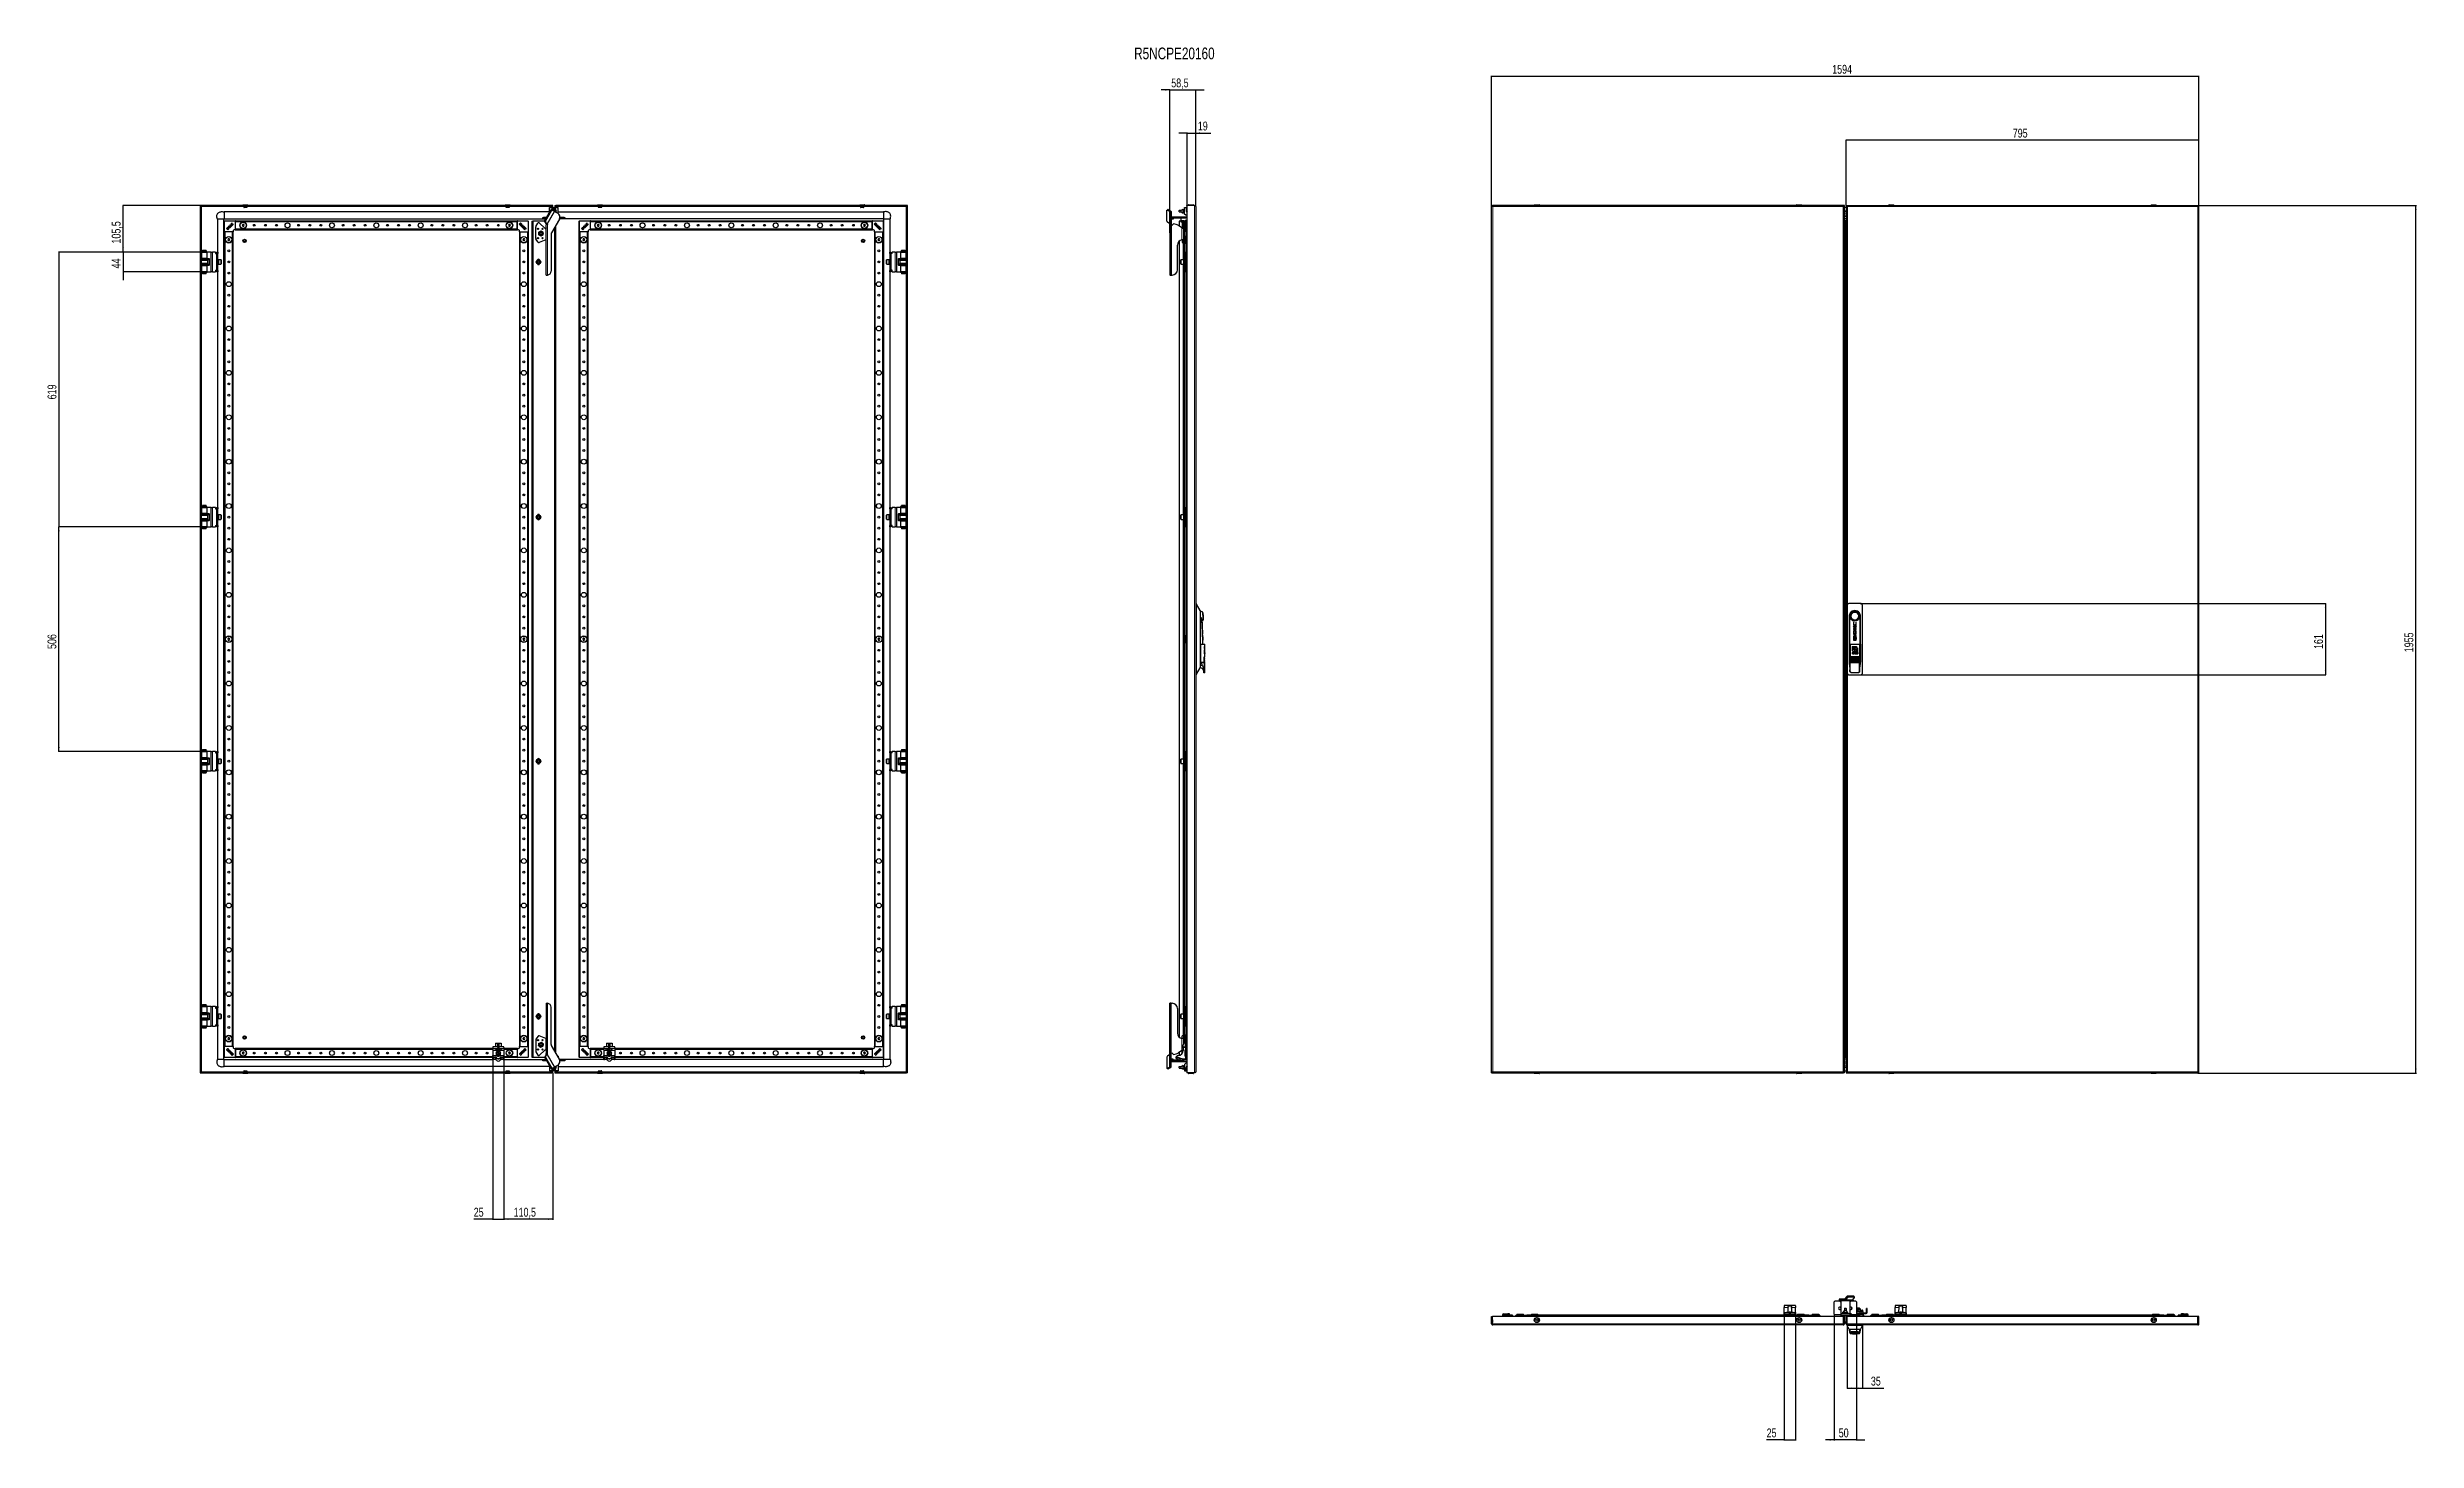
# Model space of a CAD drawing. Header units: millimetres. Extents: x -1685 to 3654, y -1920 to 1219.
import ezdxf

# ---------------------------------------------------------------- set-up
doc = ezdxf.new("R2010")
doc.units = ezdxf.units.MM
doc.layers.add('FORMAT', color=7, linetype='Continuous')
doc.styles.add('SLDTEXTSTYLE0', font='TXT', dxfattribs={"width": 0.75})
doc.dimstyles.new('SLDDIMSTYLE0', dxfattribs={"dimtxt": 20, "dimasz": 10, "dimexe": 0, "dimexo": 0.0625, "dimgap": 5, "dimtad": 2, "dimdec": 1, "dimrnd": 1e-09, "dimzin": 12, "dimdsep": 46, "dimtxsty": 'SLDTEXTSTYLE0', "dimsah": 1, "dimcen": 0.09, "dimadec": 0, "dimazin": 3, "dimtfac": 1, "dimtofl": 0, "dimtmove": 0, "dimatfit": 3, "dimfxl": 0, "dimfrac": 2, "dimtolj": 1, "dimtzin": 12, "dimarcsym": 0})
doc.dimstyles.new('SLDDIMSTYLE1', dxfattribs={"dimtxt": 20, "dimasz": 10, "dimexe": 0, "dimexo": 0.0625, "dimgap": 5, "dimtad": 2, "dimdec": 1, "dimrnd": 1e-09, "dimzin": 12, "dimdsep": 46, "dimtxsty": 'SLDTEXTSTYLE0', "dimsah": 1, "dimcen": 0.09, "dimadec": 0, "dimazin": 3, "dimtfac": 1, "dimtmove": 0, "dimatfit": 0, "dimfxl": 0, "dimfrac": 2, "dimtolj": 1, "dimtzin": 12, "dimarcsym": 0})

msp = doc.modelspace()

# ---------------------------------------------------------------- texts
at = {"layer": 'FORMAT', "insert": (763.64, 1218.85), "char_height": 26.4583, "attachment_point": 1, "style": 'SLDTEXTSTYLE0'}
msp.add_mtext('R5NCPE20160', dxfattribs=at)

# ---------------------------------------------------------------- blocks, each defined once
blk = doc.blocks.new('_D')
at = {"layer": 'FORMAT'}
for p, q in [((3161, 863.3), (3653.2, 863.3)), ((3652.2, -1091.7), (3652.2, 863.3)), ((3161, -1091.7), (3653.2, -1091.7))]:
    blk.add_line(p, q, dxfattribs=at)
for points in [[(3652.2, 863.3), (3650.6, 853.3), (3653.7, 853.3)], [(3652.2, -1091.7), (3653.7, -1081.7), (3650.6, -1081.7)]]:
    blk.add_solid(points, dxfattribs=at)
at = {"layer": 'FORMAT', "insert": (3626.4, -143.7), "char_height": 20, "attachment_point": 1, "rotation": 90, "style": 'SLDTEXTSTYLE0'}
blk.add_mtext('1955', dxfattribs=at)
blk = doc.blocks.new('_D_1')
at = {"layer": 'FORMAT'}
for p, q in [((1569.3, 863.3), (1569.3, 1155.1)), ((1569.3, 1154.1), (3163.3, 1154.1)), ((3163.3, 863.3), (3163.3, 1155.1))]:
    blk.add_line(p, q, dxfattribs=at)
for points in [[(1569.3, 1154.1), (1579.3, 1152.6), (1579.3, 1155.6)], [(3163.3, 1154.1), (3153.3, 1155.6), (3153.3, 1152.6)]]:
    blk.add_solid(points, dxfattribs=at)
at = {"layer": 'FORMAT', "insert": (2336.7, 1179.9), "char_height": 20, "attachment_point": 1, "style": 'SLDTEXTSTYLE0'}
blk.add_mtext('1594', dxfattribs=at)
blk = doc.blocks.new('_D_2')
at = {"layer": 'FORMAT'}
for p, q in [((2368.3, 863.3), (2368.3, 1011.3)), ((3163.3, 1010.3), (2368.3, 1010.3)), ((3163.3, 863.3), (3163.3, 1011.3))]:
    blk.add_line(p, q, dxfattribs=at)
for points in [[(2368.3, 1010.3), (2378.3, 1008.8), (2378.3, 1011.9)], [(3163.3, 1010.3), (3153.3, 1011.9), (3153.3, 1008.8)]]:
    blk.add_solid(points, dxfattribs=at)
at = {"layer": 'FORMAT', "insert": (2743.6, 1036.1), "char_height": 20, "attachment_point": 1, "style": 'SLDTEXTSTYLE0'}
blk.add_mtext('795', dxfattribs=at)
blk = doc.blocks.new('_D_3')
at = {"layer": 'FORMAT'}
for p, q in [((2399.8, -33.7), (3449.4, -33.7)), ((3448.4, -33.7), (3448.4, -194.7)), ((2399.8, -194.7), (3449.4, -194.7))]:
    blk.add_line(p, q, dxfattribs=at)
for points in [[(3448.4, -33.7), (3446.8, -43.7), (3449.9, -43.7)], [(3448.4, -194.7), (3449.9, -184.7), (3446.8, -184.7)]]:
    blk.add_solid(points, dxfattribs=at)
at = {"layer": 'FORMAT', "insert": (3422.6, -136.3), "char_height": 20, "attachment_point": 1, "rotation": 90, "style": 'SLDTEXTSTYLE0'}
blk.add_mtext('161', dxfattribs=at)
blk = doc.blocks.new('_D_4')
at = {"layer": 'FORMAT'}
for p, q in [((843.9, 1123.3), (824.7, 1123.3)), ((843.9, 801.4), (843.9, 1124.3)), ((843.9, 1123.3), (902.4, 1123.3)), ((902.4, 860.7), (902.4, 1124.3)), ((902.4, 1123.3), (921.6, 1123.3))]:
    blk.add_line(p, q, dxfattribs=at)
for points in [[(843.9, 1123.3), (833.9, 1124.9), (833.9, 1121.8)], [(902.4, 1123.3), (912.4, 1121.8), (912.4, 1124.9)]]:
    blk.add_solid(points, dxfattribs=at)
at = {"layer": 'FORMAT', "insert": (847.3, 1149.1), "char_height": 20, "attachment_point": 1, "style": 'SLDTEXTSTYLE0'}
blk.add_mtext('58,5', dxfattribs=at)
blk = doc.blocks.new('_D_5')
at = {"layer": 'FORMAT'}
for p, q in [((883.4, 1026.3), (864.2, 1026.3)), ((883.4, 863.3), (883.4, 1027.3)), ((883.4, 1026.3), (902.4, 1026.3)), ((902.4, 860.7), (902.4, 1027.3)), ((902.4, 1026.3), (936.7, 1026.3))]:
    blk.add_line(p, q, dxfattribs=at)
for points in [[(883.4, 1026.3), (873.4, 1027.9), (873.4, 1024.8)], [(902.4, 1026.3), (912.4, 1024.8), (912.4, 1027.9)]]:
    blk.add_solid(points, dxfattribs=at)
at = {"layer": 'FORMAT', "insert": (907.2, 1052.1), "char_height": 20, "attachment_point": 1, "style": 'SLDTEXTSTYLE0'}
blk.add_mtext('19', dxfattribs=at)
blk = doc.blocks.new('_D_6')
at = {"layer": 'FORMAT'}
for p, q in [((-656.6, -1052.1), (-656.6, -1422.2)), ((-546.1, -1091.7), (-546.1, -1422.2)), ((-546.1, -1421.2), (-656.6, -1421.2))]:
    blk.add_line(p, q, dxfattribs=at)
for points in [[(-656.6, -1421.2), (-646.6, -1422.7), (-646.6, -1419.6)], [(-546.1, -1421.2), (-556.1, -1419.6), (-556.1, -1422.7)]]:
    blk.add_solid(points, dxfattribs=at)
at = {"layer": 'FORMAT', "insert": (-634.6, -1395.4), "char_height": 20, "attachment_point": 1, "style": 'SLDTEXTSTYLE0'}
blk.add_mtext('110,5', dxfattribs=at)
blk = doc.blocks.new('_D_7')
at = {"layer": 'FORMAT'}
for p, q in [((-681.6, -1052.1), (-681.6, -1422.2)), ((-656.6, -1052.1), (-656.6, -1422.2)), ((-681.6, -1421.2), (-724.5, -1421.2)), ((-681.6, -1421.2), (-656.6, -1421.2))]:
    blk.add_line(p, q, dxfattribs=at)
for points in [[(-681.6, -1421.2), (-671.6, -1422.7), (-671.6, -1419.6)], [(-656.6, -1421.2), (-666.6, -1419.6), (-666.6, -1422.7)]]:
    blk.add_solid(points, dxfattribs=at)
at = {"layer": 'FORMAT', "insert": (-724.5, -1395.4), "char_height": 20, "attachment_point": 1, "style": 'SLDTEXTSTYLE0'}
blk.add_mtext('25', dxfattribs=at)
blk = doc.blocks.new('_D_8')
at = {"layer": 'FORMAT'}
for p, q in [((-1338, 757.8), (-1515.5, 757.8)), ((-1514.5, 757.8), (-1514.5, 777.1)), ((-1514.5, 757.8), (-1514.5, 713.8)), ((-1338, 713.8), (-1515.5, 713.8)), ((-1514.5, 713.8), (-1514.5, 694.6))]:
    blk.add_line(p, q, dxfattribs=at)
for points in [[(-1514.5, 757.8), (-1513, 767.8), (-1516.1, 767.8)], [(-1514.5, 713.8), (-1516.1, 703.8), (-1513, 703.8)]]:
    blk.add_solid(points, dxfattribs=at)
at = {"layer": 'FORMAT', "insert": (-1540.3, 721.1), "char_height": 20, "attachment_point": 1, "rotation": 90, "style": 'SLDTEXTSTYLE0'}
blk.add_mtext('44', dxfattribs=at)
blk = doc.blocks.new('_D_9')
at = {"layer": 'FORMAT'}
for p, q in [((-1338, 757.8), (-1660.2, 757.8)), ((-1659.2, 757.8), (-1659.2, 138.8)), ((-1331.6, 138.8), (-1660.2, 138.8))]:
    blk.add_line(p, q, dxfattribs=at)
for points in [[(-1659.2, 757.8), (-1660.8, 747.8), (-1657.7, 747.8)], [(-1659.2, 138.8), (-1657.7, 148.8), (-1660.8, 148.8)]]:
    blk.add_solid(points, dxfattribs=at)
at = {"layer": 'FORMAT', "insert": (-1685, 426.2), "char_height": 20, "attachment_point": 1, "rotation": 90, "style": 'SLDTEXTSTYLE0'}
blk.add_mtext('619', dxfattribs=at)
blk = doc.blocks.new('_D_10')
at = {"layer": 'FORMAT'}
for p, q in [((-1331.6, 138.8), (-1660.2, 138.8)), ((-1659.2, -367.2), (-1659.2, 138.8)), ((-1331.6, -367.2), (-1660.2, -367.2))]:
    blk.add_line(p, q, dxfattribs=at)
for points in [[(-1659.2, 138.8), (-1660.8, 128.8), (-1657.7, 128.8)], [(-1659.2, -367.2), (-1657.7, -357.2), (-1660.8, -357.2)]]:
    blk.add_solid(points, dxfattribs=at)
at = {"layer": 'FORMAT', "insert": (-1685, -136.3), "char_height": 20, "attachment_point": 1, "rotation": 90, "style": 'SLDTEXTSTYLE0'}
blk.add_mtext('506', dxfattribs=at)
blk = doc.blocks.new('_D_11')
at = {"layer": 'FORMAT'}
for p, q in [((-1338.8, 863.3), (-1515.5, 863.3)), ((-1514.5, 757.8), (-1514.5, 863.3)), ((-1338, 757.8), (-1515.5, 757.8))]:
    blk.add_line(p, q, dxfattribs=at)
for points in [[(-1514.5, 863.3), (-1516.1, 853.3), (-1513, 853.3)], [(-1514.5, 757.8), (-1513, 767.8), (-1516.1, 767.8)]]:
    blk.add_solid(points, dxfattribs=at)
at = {"layer": 'FORMAT', "insert": (-1540.3, 777.3), "char_height": 20, "attachment_point": 1, "rotation": 90, "style": 'SLDTEXTSTYLE0'}
blk.add_mtext('105,5', dxfattribs=at)
blk = doc.blocks.new('_D_12')
at = {"layer": 'FORMAT'}
for p, q in [((2228.8, -1631.5), (2228.8, -1919.5)), ((2253.8, -1631.5), (2253.8, -1919.5)), ((2228.8, -1918.5), (2189, -1918.5)), ((2228.8, -1918.5), (2253.8, -1918.5))]:
    blk.add_line(p, q, dxfattribs=at)
for points in [[(2228.8, -1918.5), (2238.8, -1920), (2238.8, -1916.9)], [(2253.8, -1918.5), (2243.8, -1916.9), (2243.8, -1920)]]:
    blk.add_solid(points, dxfattribs=at)
at = {"layer": 'FORMAT', "insert": (2189, -1892.7), "char_height": 20, "attachment_point": 1, "style": 'SLDTEXTSTYLE0'}
blk.add_mtext('25', dxfattribs=at)
blk = doc.blocks.new('_D_13')
at = {"layer": 'FORMAT'}
for p, q in [((2341.3, -1634.9), (2341.3, -1919.5)), ((2391.3, -1634.9), (2391.3, -1919.5)), ((2341.3, -1918.5), (2322, -1918.5)), ((2391.3, -1918.5), (2341.3, -1918.5)), ((2391.3, -1918.5), (2410.5, -1918.5))]:
    blk.add_line(p, q, dxfattribs=at)
for points in [[(2341.3, -1918.5), (2331.3, -1916.9), (2331.3, -1920)], [(2391.3, -1918.5), (2401.3, -1920), (2401.3, -1916.9)]]:
    blk.add_solid(points, dxfattribs=at)
at = {"layer": 'FORMAT', "insert": (2351.5, -1892.7), "char_height": 20, "attachment_point": 1, "style": 'SLDTEXTSTYLE0'}
blk.add_mtext('50', dxfattribs=at)
blk = doc.blocks.new('_D_14')
at = {"layer": 'FORMAT'}
for p, q in [((2370.3, -1660.5), (2370.3, -1802.7)), ((2405.3, -1660.5), (2405.3, -1802.7)), ((2370.3, -1801.7), (2405.3, -1801.7)), ((2405.3, -1801.7), (2453.4, -1801.7))]:
    blk.add_line(p, q, dxfattribs=at)
for points in [[(2370.3, -1801.7), (2380.3, -1803.2), (2380.3, -1800.2)], [(2405.3, -1801.7), (2395.3, -1800.2), (2395.3, -1803.2)]]:
    blk.add_solid(points, dxfattribs=at)
at = {"layer": 'FORMAT', "insert": (2423.9, -1775.9), "char_height": 20, "attachment_point": 1, "style": 'SLDTEXTSTYLE0'}
blk.add_mtext('35', dxfattribs=at)

# ---------------------------------------------------------------- dimensions: what is measured, and where the dimension line sits
at = {"layer": 'FORMAT'}
for base, p1, p2, dimstyle, picture, middle in [((3163.25, 1154.09), (1569.25, 863.33), (3163.25, 863.33), 'SLDDIMSTYLE0', '_D_1', (2366.25, 1154.09)), ((902.4, 1123.34), (843.92, 801.38), (902.4, 860.73), 'SLDDIMSTYLE1', '_D_4', (873.16, 1123.34)), ((902.4, 1026.33), (883.4, 863.33), (902.4, 860.73), 'SLDDIMSTYLE1', '_D_5', (921.95, 1026.33)), ((2368.25, 1010.33), (3163.25, 863.33), (2368.25, 863.33), 'SLDDIMSTYLE0', '_D_2', (2765.75, 1010.33)), ((-656.59, -1421.16), (-546.09, -1091.67), (-656.59, -1052.12), 'SLDDIMSTYLE0', '_D_6', (-601.34, -1421.16)), ((2253.75, -1918.45), (2228.75, -1631.45), (2253.75, -1631.45), 'SLDDIMSTYLE0', '_D_12', (2203.77, -1918.45)), ((2341.25, -1918.45), (2391.25, -1634.85), (2341.25, -1634.85), 'SLDDIMSTYLE1', '_D_13', (2366.25, -1918.45)), ((2405.25, -1801.71), (2370.25, -1660.45), (2405.25, -1660.45), 'SLDDIMSTYLE0', '_D_14', (2438.63, -1801.71))]:
    dim = msp.add_linear_dim(base=base, p1=p1, p2=p2, dimstyle=dimstyle, dxfattribs=at)
    dim.commit()
    dim.dimension.update_dxf_attribs({"geometry": picture, "text_midpoint": middle, "dimtype": 160})
for base, p1, p2, angle, dimstyle, picture, middle in [((-1514.53, 863.33), (-1338.04, 757.83), (-1338.79, 863.33), 90, 'SLDDIMSTYLE0', '_D_11', (-1514.53, 810.58)), ((3652.17, 863.33), (3160.95, -1091.67), (3160.95, 863.33), 90, 'SLDDIMSTYLE0', '_D', (3652.17, -114.17)), ((-1659.23, 138.83), (-1338.04, 757.83), (-1331.59, 138.83), 90, 'SLDDIMSTYLE0', '_D_9', (-1659.23, 448.33)), ((-1514.53, 713.83), (-1338.04, 757.83), (-1338.04, 713.83), 90, 'SLDDIMSTYLE1', '_D_8', (-1514.53, 735.83)), ((-1659.23, 138.83), (-1331.59, -367.17), (-1331.59, 138.83), 90, 'SLDDIMSTYLE0', '_D_10', (-1659.23, -114.17)), ((3448.37, -194.67), (2399.75, -33.67), (2399.75, -194.67), 90, 'SLDDIMSTYLE0', '_D_3', (3448.37, -114.17)), ((-656.59, -1421.16), (-681.59, -1052.12), (-656.59, -1052.12), 0, 'SLDDIMSTYLE0', '_D_7', (-709.71, -1421.16))]:
    dim = msp.add_linear_dim(base=base, p1=p1, p2=p2, angle=angle, dimstyle=dimstyle, dxfattribs=at)
    dim.commit()
    dim.dimension.update_dxf_attribs({"geometry": picture, "text_midpoint": middle, "dimtype": 160})

# ---------------------------------------------------------------- linework, layer by layer
at = {"color": 7, "linetype": 'Continuous', "lineweight": 25}
for p, q in [((-1341.09, 863.33), (-1339.09, 863.33)), ((-1341.09, 863.33), (-1341.09, -1091.67)), ((-1339.09, 863.33), (-1339.09, -1091.67)), ((-1338.79, 861.33), (-1338.79, 863.33)), ((-548.39, 863.33), (-1338.79, 863.33)), ((-548.39, 861.33), (-1338.79, 861.33)), ((-1338.49, 860.73), (-1338.69, 861.33)), ((-1244.84, 864.08), (-1244.84, 863.33)), ((-1244.59, 864.33), (-1233.59, 864.33)), ((-1233.34, 863.33), (-1233.34, 864.08)), ((-653.84, 864.08), (-653.84, 863.33)), ((-653.59, 864.33), (-645.08, 864.33)), ((-645.08, 864.33), (-642.59, 864.33)), ((-642.34, 863.33), (-642.34, 864.08)), ((-554.09, 858.33), (-534.09, 858.33)), ((-554.09, 846.9), (-554.09, 858.33)), ((-548.48, 861.33), (-548.69, 860.73)), ((-546.09, 852.38), (-548.59, 854.87)), ((-548.59, 854.87), (-548.59, 853.43)), ((-539.59, 854.87), (-548.59, 854.87)), ((-548.39, 861.33), (-548.39, 863.33)), ((-546.09, 863.33), (-548.09, 863.33)), ((-548.09, 858.33), (-548.09, 863.33)), ((-546.09, 858.33), (-546.09, 863.33)), ((-542.09, 863.33), (-540.09, 863.33)), ((-542.09, 863.33), (-542.09, 858.33)), ((-542.08, 852.38), (-539.59, 854.87)), ((-540.09, 863.33), (-540.09, 858.33)), ((-539.79, 861.33), (-539.79, 863.33)), ((250.61, 863.33), (-539.79, 863.33)), ((250.61, 861.33), (-539.79, 861.33)), ((-539.49, 860.73), (-539.68, 861.33)), ((-539.59, 852.31), (-539.59, 854.87)), ((-534.09, 844.92), (-534.09, 858.33)), ((-445.84, 864.08), (-445.84, 863.33)), ((-445.59, 864.33), (-434.59, 864.33)), ((-434.34, 863.33), (-434.34, 864.08)), ((145.16, 864.08), (145.16, 863.33)), ((145.41, 864.33), (153.92, 864.33)), ((153.92, 864.33), (156.41, 864.33)), ((156.66, 863.33), (156.66, 864.08)), ((250.51, 861.33), (250.31, 860.73)), ((250.61, 861.33), (250.61, 863.33)), ((252.91, 863.33), (250.91, 863.33)), ((250.91, -1091.67), (250.91, 863.33)), ((252.91, -1091.67), (252.91, 863.33)), ((869.3, 852.38), (873.8, 854.87)), ((873.8, 852.31), (873.8, 854.87)), ((877.3, 843.83), (877.3, 858.33)), ((877.3, 858.33), (880.8, 858.33)), ((880.8, 858.33), (880.8, 850.6)), ((882.4, 861.33), (882.4, 863.33)), ((883.4, 863.33), (882.4, 863.33)), ((883.4, 861.33), (882.4, 861.33)), ((882.4, 861.33), (882.4, 850.69)), ((883.4, -1091.67), (883.4, 863.33)), ((899.8, 863.33), (883.4, 863.33)), ((885.65, 864.08), (885.65, 863.33)), ((885.9, 864.33), (886.8, 864.33)), ((886.8, 864.33), (896.9, 864.33)), ((897.15, 863.33), (897.15, 864.08)), ((902.4, 860.73), (902.4, -1089.07)), ((1569.25, -1091.67), (1569.25, 863.33)), ((1569.25, 863.33), (1571.25, 863.33)), ((1571.55, 861.33), (1571.55, 863.33)), ((2361.95, 863.33), (1571.55, 863.33)), ((1665.5, 864.08), (1665.5, 863.33)), ((1665.75, 864.33), (1676.75, 864.33)), ((1677, 863.33), (1677, 864.08)), ((2256.5, 864.08), (2256.5, 863.33)), ((2256.75, 864.33), (2259.25, 864.33)), ((2259.25, 864.33), (2267.75, 864.33)), ((2268, 863.33), (2268, 864.08)), ((2361.95, 863.33), (2361.95, 861.33)), ((2364.25, 863.33), (2362.25, 863.33)), ((2364.25, -1091.67), (2364.25, 863.33)), ((2368.25, 858.33), (2364.25, 858.33)), ((2368.25, 863.33), (2370.25, 863.33)), ((2368.25, 863.33), (2368.25, -1091.67)), ((2370.55, 863.33), (2370.55, 861.61)), ((2370.55, 863.33), (3160.95, 863.33)), ((2464.5, 864.08), (2464.5, 863.33)), ((2464.75, 864.33), (2475.75, 864.33)), ((2476, 863.33), (2476, 864.08)), ((3055.5, 864.08), (3055.5, 863.33)), ((3055.75, 864.33), (3058.25, 864.33)), ((3058.25, 864.33), (3066.75, 864.33)), ((3067, 863.33), (3067, 864.08)), ((3160.95, 861.63), (3160.95, 863.33)), ((3163.25, 863.33), (3161.25, 863.33)), ((3163.25, -1091.67), (3163.25, 863.33)), ((-1302.09, 831.83), (-1302.09, 757.83)), ((-1298.8, 831.83), (-1301.11, 831.83)), ((-1298.65, 831.83), (-1298.8, 831.83)), ((-1291.52, 831.83), (-1298.65, 831.83)), ((-1291.46, 831.83), (-1291.52, 831.83)), ((-1289.06, 831.83), (-1291.46, 831.83)), ((-1288.2, 831.83), (-1289.06, 831.83)), ((-1288.09, 831.83), (-1288.09, -1060.17)), ((-1287.09, 848.83), (-1287.09, 833.16)), ((-554.09, 848.83), (-1287.09, 848.83)), ((-1287.09, 832.83), (-562.21, 832.83)), ((-1286.59, 803.63), (-1286.59, 828.03)), ((-1286.59, -1031.67), (-1286.59, 803.33)), ((-1286.29, 803.33), (-1286.59, 803.33)), ((-1286.29, 828.33), (-1261.89, 828.33)), ((-1285.64, 803.33), (-1286.29, 803.33)), ((-1284.59, 803.33), (-1285.64, 803.33)), ((-1268.59, 803.33), (-1284.59, 803.33)), ((-1279.95, 812.93), (-1281.94, 810.94)), ((-1281.94, 810.94), (-1278.98, 807.98)), ((-1279.69, 812.38), (-1280.42, 811.64)), ((-1280.42, 811.64), (-1278.23, 809.46)), ((-1278.98, 807.98), (-1277.09, 809.87)), ((-1278.23, 809.46), (-1277.58, 810.14)), ((-1277.09, 809.87), (-1277.07, 809.89)), ((-1275.89, 816.99), (-1276.93, 815.94)), ((-1276.93, 815.94), (-1273.98, 812.98)), ((-1274.5, 815.6), (-1275.89, 816.99)), ((-1274.01, 818.87), (-1274.5, 815.6)), ((-1274.16, 815.28), (-1271.5, 815.46)), ((-1272.92, 814.04), (-1274.16, 815.28)), ((-1273.21, 819.66), (-1274.01, 818.87)), ((-1273.98, 812.98), (-1272.92, 814.04)), ((-1273.69, 816.57), (-1273.21, 819.66)), ((-1270.21, 816.74), (-1273.69, 816.57)), ((-1271.5, 815.46), (-1270.21, 816.74)), ((-1268.65, 822.79), (-1268.98, 823.47)), ((-1268.79, 822.65), (-1268.65, 822.79)), ((-1267.53, 803.33), (-1268.59, 803.33)), ((-1266.89, 803.33), (-1267.53, 803.33)), ((-1266.84, 821.22), (-1266.94, 821.11)), ((-1266.59, 803.33), (-1266.89, 803.33)), ((-1266.59, 820.71), (-1266.84, 821.22)), ((-1266.59, 806.33), (-1266.59, 803.63)), ((-1266.59, -1031.67), (-1266.59, 803.33)), ((-1261.89, 808.33), (-1264.59, 808.33)), ((-1261.59, 828.03), (-1261.59, 828.33)), ((-1261.59, 828.33), (-626.59, 828.33)), ((-1261.59, 828.03), (-1261.59, 827.38)), ((-1261.59, 826.33), (-1261.59, 827.38)), ((-1261.59, 810.33), (-1261.59, 826.33)), ((-1261.59, 809.28), (-1261.59, 810.33)), ((-1261.59, 809.28), (-1261.59, 808.63)), ((-1261.59, 808.33), (-1261.59, 808.63)), ((-1261.59, 808.33), (-626.59, 808.33)), ((-1245.24, 820.33), (-1246.39, 818.33)), ((-1246.39, 818.33), (-1245.24, 816.33)), ((-1242.93, 820.33), (-1245.24, 820.33)), ((-1245.24, 816.33), (-1242.93, 816.33)), ((-1241.78, 818.33), (-1242.93, 820.33)), ((-1242.93, 816.33), (-1241.78, 818.33)), ((-645.24, 820.33), (-646.39, 818.33)), ((-646.39, 818.33), (-645.24, 816.33)), ((-642.93, 820.33), (-645.24, 820.33)), ((-645.24, 816.33), (-642.93, 816.33)), ((-641.78, 818.33), (-642.93, 820.33)), ((-642.93, 816.33), (-641.78, 818.33)), ((-626.59, 828.03), (-626.59, 828.33)), ((-626.59, 827.38), (-626.59, 828.03)), ((-626.59, 826.33), (-626.59, 827.38)), ((-626.59, 810.33), (-626.59, 826.33)), ((-626.59, 809.28), (-626.59, 810.33)), ((-626.59, 808.63), (-626.59, 809.28)), ((-626.59, 808.33), (-626.59, 808.63)), ((-626.29, 828.33), (-601.89, 828.33)), ((-623.59, 808.33), (-626.29, 808.33)), ((-618.98, 823.68), (-621.94, 820.72)), ((-621.94, 820.72), (-620.05, 818.84)), ((-621.59, 803.63), (-621.59, 806.33)), ((-621.59, 803.33), (-621.59, -1031.67)), ((-621.59, 803.33), (-621.29, 803.33)), ((-620.64, 803.33), (-621.29, 803.33)), ((-620.64, 803.33), (-619.59, 803.33)), ((-618.28, 822.16), (-620.46, 819.98)), ((-620.46, 819.98), (-619.78, 819.32)), ((-620.05, 818.84), (-620.03, 818.82)), ((-619.59, 803.33), (-603.59, 803.33)), ((-616.99, 821.69), (-618.98, 823.68)), ((-617.53, 821.44), (-618.28, 822.16)), ((-613.98, 818.68), (-616.93, 815.72)), ((-616.93, 815.72), (-615.88, 814.66)), ((-615.88, 814.66), (-614.63, 815.91)), ((-614.63, 815.91), (-614.46, 813.25)), ((-614.46, 813.25), (-613.17, 811.96)), ((-614.32, 816.24), (-612.93, 817.63)), ((-611.05, 815.76), (-614.32, 816.24)), ((-612.93, 817.63), (-613.98, 818.68)), ((-613.35, 815.43), (-610.26, 814.96)), ((-613.17, 811.96), (-613.35, 815.43)), ((-610.26, 814.96), (-611.05, 815.76)), ((-609.21, 808.33), (-608.7, 808.58)), ((-608.7, 808.58), (-608.81, 808.69)), ((-607.27, 810.53), (-607.13, 810.39)), ((-607.13, 810.39), (-606.44, 810.73)), ((-603.59, 803.33), (-602.53, 803.33)), ((-601.89, 803.33), (-602.53, 803.33)), ((-601.89, 803.33), (-601.59, 803.33)), ((-601.59, 828.03), (-601.59, 803.63)), ((-601.59, 803.33), (-601.59, -1031.67)), ((-593.59, 827.33), (-591.59, 827.33)), ((-593.59, 827.33), (-593.59, -1055.67)), ((-591.59, 827.33), (-591.59, -1055.67)), ((-590.99, 827.33), (-591.59, 827.33)), ((-564.86, 827.33), (-590.99, 827.33)), ((-584.59, 788.44), (-584.59, 814.48)), ((-584.32, 815.48), (-579.86, 823.21)), ((-578.15, 802.6), (-575.69, 804.1)), ((-576.78, 823.64), (-563.59, 811.33)), ((-573.22, 805.6), (-570.69, 804.22)), ((-569.09, 834.33), (-569.09, 835.83)), ((-569.09, 835.83), (-567.09, 835.83)), ((-567.09, 834.33), (-569.09, 834.33)), ((-567.09, 835.83), (-567.09, 834.33)), ((-560.48, 835.83), (-567.09, 835.83)), ((-561.34, 834.33), (-567.09, 834.33)), ((-560.98, 822.55), (-564.55, 826.6)), ((-564.52, 828.83), (-550.39, 853.31)), ((-563.59, 811.33), (-562.19, 811.33)), ((-559.14, 821.49), (-562.72, 825.54)), ((-562.69, 827.77), (-548.55, 852.25)), ((-561.95, 811.33), (-562.19, 811.33)), ((-559.07, 821.33), (-561.59, 821.33)), ((-561.59, 821.33), (-561.59, 819.09)), ((-561.59, 706.33), (-561.59, 819.09)), ((-560.98, 822.55), (-559.14, 821.49)), ((-558.27, 820.64), (-558.83, 821.18)), ((-558.59, 820.95), (-558.59, 820.53)), ((-558.29, 820.62), (-558.27, 820.64)), ((-531.62, 832.28), (-549.46, 801.38)), ((-549.27, 853.82), (-547.44, 852.76)), ((-547.44, 852.76), (-542.67, 850.01)), ((-546.09, 851.99), (-546.09, 852.38)), ((-546.09, 852.38), (-545.59, 851.88)), ((-546.09, 852.38), (-542.08, 852.38)), ((-542.31, 849.8), (-542.67, 850.01)), ((-542.08, 852.38), (-542.58, 851.88)), ((-542.31, 849.8), (-535.36, 845.79)), ((-542.08, 852.38), (-542.08, 849.67)), ((-540.09, 817.62), (-540.09, -1045.95)), ((-539.59, 848.43), (-539.59, 852.31)), ((-539.59, 848.23), (-539.59, 848.43)), ((-535.52, 825.53), (-534.09, 825.53)), ((-534.09, 848.83), (198.91, 848.83)), ((-534.09, 825.53), (-534.09, 828.01)), ((198.91, 832.83), (-531.34, 832.83)), ((-521.09, 834.33), (-530.76, 834.33)), ((-521.09, 835.83), (-530.45, 835.83)), ((-521.09, 834.33), (-521.09, 835.83)), ((-521.09, 835.83), (-519.09, 835.83)), ((-519.09, 834.33), (-521.09, 834.33)), ((-519.09, 835.83), (-519.09, 834.33)), ((-486.59, 803.63), (-486.59, 828.03)), ((-486.59, -1031.67), (-486.59, 803.33)), ((-486.29, 803.33), (-486.59, 803.33)), ((-486.29, 828.33), (-461.89, 828.33)), ((-485.64, 803.33), (-486.29, 803.33)), ((-484.59, 803.33), (-485.64, 803.33)), ((-468.59, 803.33), (-484.59, 803.33)), ((-479.95, 812.93), (-481.94, 810.94)), ((-481.94, 810.94), (-478.98, 807.98)), ((-479.69, 812.38), (-480.42, 811.64)), ((-480.42, 811.64), (-478.23, 809.46)), ((-478.98, 807.98), (-477.09, 809.87)), ((-478.23, 809.46), (-477.58, 810.14)), ((-477.09, 809.87), (-477.07, 809.89)), ((-475.89, 816.99), (-476.93, 815.94)), ((-476.93, 815.94), (-473.98, 812.98)), ((-474.5, 815.6), (-475.89, 816.99)), ((-474.01, 818.87), (-474.5, 815.6)), ((-474.16, 815.28), (-471.5, 815.46)), ((-472.92, 814.04), (-474.16, 815.28)), ((-473.21, 819.66), (-474.01, 818.87)), ((-473.98, 812.98), (-472.92, 814.04)), ((-473.69, 816.57), (-473.21, 819.66)), ((-470.21, 816.74), (-473.69, 816.57)), ((-471.5, 815.46), (-470.21, 816.74)), ((-468.65, 822.79), (-468.98, 823.47)), ((-468.79, 822.65), (-468.65, 822.79)), ((-467.53, 803.33), (-468.59, 803.33)), ((-466.89, 803.33), (-467.53, 803.33)), ((-466.84, 821.22), (-466.94, 821.11)), ((-466.59, 803.33), (-466.89, 803.33)), ((-466.59, 820.71), (-466.84, 821.22)), ((-466.59, 806.33), (-466.59, 803.63)), ((-466.59, -1031.67), (-466.59, 803.33)), ((-461.89, 808.33), (-464.59, 808.33)), ((-461.59, 828.33), (173.41, 828.33)), ((-461.59, 828.03), (-461.59, 828.33)), ((-461.59, 828.03), (-461.59, 827.38)), ((-461.59, 826.33), (-461.59, 827.38)), ((-461.59, 810.33), (-461.59, 826.33)), ((-461.59, 809.28), (-461.59, 810.33)), ((-461.59, 809.28), (-461.59, 808.63)), ((-461.59, 808.33), (-461.59, 808.63)), ((-461.59, 808.33), (173.41, 808.33)), ((-445.24, 820.33), (-446.39, 818.33)), ((-446.39, 818.33), (-445.24, 816.33)), ((-442.93, 820.33), (-445.24, 820.33)), ((-445.24, 816.33), (-442.93, 816.33)), ((-441.78, 818.33), (-442.93, 820.33)), ((-442.93, 816.33), (-441.78, 818.33)), ((154.76, 820.33), (153.61, 818.33)), ((153.61, 818.33), (154.76, 816.33)), ((157.07, 820.33), (154.76, 820.33)), ((154.76, 816.33), (157.07, 816.33)), ((158.22, 818.33), (157.07, 820.33)), ((157.07, 816.33), (158.22, 818.33)), ((173.41, 828.03), (173.41, 828.33)), ((173.41, 827.38), (173.41, 828.03)), ((173.41, 826.33), (173.41, 827.38)), ((173.41, 810.33), (173.41, 826.33)), ((173.41, 809.28), (173.41, 810.33)), ((173.41, 808.63), (173.41, 809.28)), ((173.41, 808.33), (173.41, 808.63)), ((173.71, 828.33), (198.11, 828.33)), ((176.41, 808.33), (173.71, 808.33)), ((181.02, 823.68), (178.06, 820.72)), ((178.06, 820.72), (179.95, 818.84)), ((178.41, 803.63), (178.41, 806.33)), ((178.41, 803.33), (178.41, -1031.67)), ((178.41, 803.33), (178.71, 803.33)), ((179.36, 803.33), (178.71, 803.33)), ((179.36, 803.33), (180.41, 803.33)), ((181.72, 822.16), (179.54, 819.98)), ((179.54, 819.98), (180.22, 819.32)), ((179.95, 818.84), (179.97, 818.82)), ((180.41, 803.33), (196.41, 803.33)), ((183.01, 821.69), (181.02, 823.68)), ((182.47, 821.44), (181.72, 822.16)), ((186.02, 818.68), (183.07, 815.72)), ((183.07, 815.72), (184.12, 814.66)), ((184.12, 814.66), (185.37, 815.91)), ((185.37, 815.91), (185.54, 813.25)), ((185.54, 813.25), (186.83, 811.96)), ((185.68, 816.24), (187.07, 817.63)), ((188.95, 815.76), (185.68, 816.24)), ((187.07, 817.63), (186.02, 818.68)), ((186.65, 815.43), (189.74, 814.96)), ((186.83, 811.96), (186.65, 815.43)), ((189.74, 814.96), (188.95, 815.76)), ((190.79, 808.33), (191.3, 808.58)), ((191.3, 808.58), (191.19, 808.69)), ((192.73, 810.53), (192.87, 810.39)), ((192.87, 810.39), (193.56, 810.73)), ((196.41, 803.33), (197.47, 803.33)), ((198.11, 803.33), (197.47, 803.33)), ((198.11, 803.33), (198.41, 803.33)), ((198.41, 828.03), (198.41, 803.63)), ((198.41, 803.33), (198.41, -1031.67)), ((199.91, -1060.17), (199.91, 831.83)), ((213.91, 757.83), (213.91, 831.83)), ((837.53, 827.77), (837.53, 852.25)), ((839.92, 853.85), (837.79, 852.79)), ((838.24, 852.76), (843.74, 850.01)), ((843.74, 821.49), (838.62, 825.54)), ((840.36, 853.82), (845.86, 851.07)), ((843.92, 849.8), (843.92, 845.79)), ((843.92, 845.79), (843.92, 832.28)), ((843.92, 832.28), (843.92, 801.38)), ((843.92, 801.38), (843.92, 799.38)), ((846.92, 849.8), (846.92, 845.79)), ((846.92, 845.79), (846.92, 832.28)), ((846.92, 832.28), (846.92, 801.38)), ((846.92, 801.38), (846.92, 799.38)), ((848.51, 817.69), (847.22, 819.09)), ((848.3, 835.83), (848.3, 837.53)), ((848.3, 837.53), (883.4, 837.53)), ((848.3, 834.33), (848.3, 835.83)), ((848.3, 835.83), (850.3, 835.83)), ((848.3, 832.53), (848.3, 834.33)), ((850.3, 834.33), (848.3, 834.33)), ((851.3, 832.53), (848.3, 832.53)), ((852.45, 821.33), (848.51, 817.69)), ((850.3, 835.83), (850.3, 834.33)), ((877.8, 835.83), (850.3, 835.83)), ((877.8, 834.33), (850.3, 834.33)), ((851.3, 834.33), (851.3, 832.53)), ((871.3, 812.53), (863.55, 817.97)), ((864.8, 848.86), (864.8, 851.88)), ((869.3, 827.33), (864.9, 827.33)), ((864.9, 827.33), (864.9, 817.02)), ((865.3, 852.38), (869.3, 852.38)), ((865.3, 848.36), (869.3, 848.36)), ((869.3, 848.36), (869.3, 852.38)), ((869.3, 848.36), (873.8, 845.87)), ((869.3, 825.53), (869.3, 834.33)), ((878.3, 825.53), (869.3, 825.53)), ((871.3, 827.53), (871.3, 829.53)), ((871.3, 829.53), (876.3, 829.53)), ((876.3, 827.53), (871.3, 827.53)), ((874.9, 824.18), (871.9, 824.18)), ((871.9, 824.18), (871.9, 823.64)), ((871.9, 823.64), (871.9, 812.36)), ((873.8, 853.87), (877.3, 853.87)), ((873.8, 852.37), (877.3, 852.37)), ((873.8, 848.43), (873.8, 852.31)), ((873.8, 845.87), (873.8, 848.43)), ((873.8, 848.37), (877.3, 848.37)), ((873.8, 846.87), (877.3, 846.87)), ((874.6, 811.33), (874.9, 811.33)), ((874.9, 825.53), (874.9, -1026.43)), ((876.3, 829.53), (876.3, 827.53)), ((879.8, 841.33), (877.3, 843.83)), ((877.8, 834.33), (877.8, 835.83)), ((877.8, 835.83), (879.8, 835.83)), ((879.8, 834.33), (877.8, 834.33)), ((881.15, 829.53), (878.3, 829.53)), ((878.3, 829.53), (878.3, 825.53)), ((878.9, 825.83), (878.4, 825.33)), ((878.4, 811.33), (878.4, 825.33)), ((878.4, 811.33), (878.9, 810.83)), ((880.4, 825.83), (878.9, 825.83)), ((878.9, 825.83), (878.9, 810.83)), ((878.9, 810.83), (880.2, 810.83)), ((883.4, 841.33), (879.8, 841.33)), ((879.8, 835.83), (879.8, 834.33)), ((880.18, 817.27), (880.2, 817.27)), ((880.4, 814.05), (880.18, 814.05)), ((880.2, 823.68), (880.4, 823.68)), ((880.2, 821.69), (880.2, 823.68)), ((880.2, 821.69), (880.4, 821.69)), ((880.2, 819.72), (880.2, 821.69)), ((880.2, 819.72), (880.4, 819.72)), ((880.2, 818.68), (880.4, 818.68)), ((880.2, 817.63), (880.2, 818.68)), ((880.2, 817.63), (880.4, 817.63)), ((880.2, 816.24), (880.2, 817.63)), ((880.2, 816.24), (880.4, 816.24)), ((880.2, 815.76), (880.2, 816.24)), ((880.2, 814.96), (880.2, 815.76)), ((880.2, 815.76), (880.4, 815.76)), ((880.2, 814.96), (880.4, 814.96)), ((880.2, 814.18), (880.2, 814.96)), ((880.2, 810.73), (880.4, 810.73)), ((880.2, 810.39), (880.2, 810.73)), ((880.2, 810.39), (880.4, 810.39)), ((880.2, 809.72), (880.2, 810.39)), ((880.2, 809.72), (880.4, 809.72)), ((880.2, 808.69), (880.4, 808.69)), ((880.2, 808.58), (880.2, 808.69)), ((880.2, 808.58), (880.4, 808.58)), ((880.2, 808.33), (880.2, 808.58)), ((880.2, 807.98), (880.2, 808.33)), ((880.2, 808.33), (880.4, 808.33)), ((880.2, 807.98), (880.4, 807.98)), ((880.4, 803.63), (880.4, 828.03)), ((880.4, 803.33), (880.4, 757.83)), ((880.4, 803.33), (880.7, 803.33)), ((880.7, 828.33), (883.4, 828.33)), ((881.35, 803.33), (880.7, 803.33)), ((883.4, 830.18), (881.15, 829.53)), ((881.35, 803.33), (882.4, 803.33)), ((881.89, 849.16), (883.4, 848.73)), ((882.4, 850.69), (883.4, 849.36)), ((882.4, 803.33), (883.4, 803.33)), ((2364.8, 829.53), (2364.25, 829.53)), ((2364.39, 825.53), (2364.25, 825.53)), ((-1338.74, 759.53), (-1338.74, 758.63)), ((-1325.75, 759.53), (-1338.74, 759.53)), ((-1325.75, 758.63), (-1338.74, 758.63)), ((-1338.04, 757.83), (-1338.04, 743.83)), ((-1338.04, 757.83), (-1325.14, 757.83)), ((-1335.01, 762.58), (-1335.59, 761.58)), ((-1335.59, 761.58), (-1335.59, 759.58)), ((-1332.12, 761.58), (-1335.59, 761.58)), ((-1335.59, 759.58), (-1332.12, 759.58)), ((-1335.59, 758.58), (-1335.59, 757.83)), ((-1335.59, 758.58), (-1332.12, 758.58)), ((-1335.09, 759.58), (-1335.09, 759.53)), ((-1335.09, 758.63), (-1335.09, 758.58)), ((-1335.01, 762.58), (-1332.04, 762.58)), ((-1327.59, 761.58), (-1332.12, 761.58)), ((-1332.12, 759.58), (-1327.59, 759.58)), ((-1332.12, 758.58), (-1327.59, 758.58)), ((-1332.04, 762.58), (-1328.16, 762.58)), ((-1327.59, 761.58), (-1328.16, 762.58)), ((-1328.09, 759.53), (-1328.09, 759.58)), ((-1328.09, 758.58), (-1328.09, 758.63)), ((-1327.59, 759.58), (-1327.59, 761.58)), ((-1327.59, 757.83), (-1327.59, 758.58)), ((-1325.66, 759.53), (-1325.75, 759.53)), ((-1325.66, 758.63), (-1325.75, 758.63)), ((-1325.66, 758.63), (-1325.66, 759.53)), ((-1325.64, 759.53), (-1325.66, 759.53)), ((-1325.64, 758.63), (-1325.66, 758.63)), ((-1325.64, 758.63), (-1325.64, 759.53)), ((-1325.14, 743.83), (-1325.14, 757.83)), ((-1317.04, 757.83), (-1325.14, 757.83)), ((-1316.54, 757.83), (-1317.04, 757.83)), ((-1316.54, 757.83), (-1313.54, 757.83)), ((-1316.54, 713.83), (-1316.54, 757.83)), ((-1306.54, 757.83), (-1313.54, 757.83)), ((-1306.54, 757.83), (-1306.54, 754.53)), ((-1306.54, 754.53), (-1304.54, 754.53)), ((-1304.54, 754.53), (-1301.54, 754.53)), ((-1304.04, 757.83), (-1301.54, 757.83)), ((-1304.04, 757.33), (-1304.04, 757.83)), ((-1304.04, 757.33), (-1304.04, 755.33)), ((-1304.04, 754.83), (-1304.04, 755.33)), ((-1301.54, 754.83), (-1304.04, 754.83)), ((-1304.04, 754.83), (-1304.04, 754.53)), ((-1301.54, 757.83), (-1301.54, 757.33)), ((-1301.54, 757.33), (-1301.54, 755.33)), ((-1301.54, 755.33), (-1301.54, 754.83)), ((-1301.54, 754.53), (-1301.54, 754.83)), ((-1301.54, 717.13), (-1301.54, 754.53)), ((-1277.74, 787.83), (-1278.89, 785.83)), ((-1278.89, 785.83), (-1277.74, 783.83)), ((-1275.43, 787.83), (-1277.74, 787.83)), ((-1277.74, 783.83), (-1275.43, 783.83)), ((-1274.28, 785.83), (-1275.43, 787.83)), ((-1275.43, 783.83), (-1274.28, 785.83)), ((-612.74, 787.83), (-613.89, 785.83)), ((-613.89, 785.83), (-612.74, 783.83)), ((-610.43, 787.83), (-612.74, 787.83)), ((-612.74, 783.83), (-610.43, 783.83)), ((-609.28, 785.83), (-610.43, 787.83)), ((-610.43, 783.83), (-609.28, 785.83)), ((-579.49, 780.18), (-584.25, 787.33)), ((-562.19, 785.58), (-577.08, 779.43)), ((-572.95, 794.06), (-575.48, 795.44)), ((-568.02, 797.07), (-570.48, 795.56)), ((-562.19, 785.58), (-561.95, 785.83)), ((-562.19, 785.58), (-561.59, 785.68)), ((-549.99, 799.38), (-549.99, 715.33)), ((-477.74, 787.83), (-478.89, 785.83)), ((-478.89, 785.83), (-477.74, 783.83)), ((-475.43, 787.83), (-477.74, 787.83)), ((-477.74, 783.83), (-475.43, 783.83)), ((-474.28, 785.83), (-475.43, 787.83)), ((-475.43, 783.83), (-474.28, 785.83)), ((187.26, 787.83), (186.11, 785.83)), ((186.11, 785.83), (187.26, 783.83)), ((189.57, 787.83), (187.26, 787.83)), ((187.26, 783.83), (189.57, 783.83)), ((190.72, 785.83), (189.57, 787.83)), ((189.57, 783.83), (190.72, 785.83)), ((213.36, 757.33), (213.36, 757.83)), ((213.36, 757.83), (215.86, 757.83)), ((213.36, 755.33), (213.36, 757.33)), ((213.36, 754.83), (213.36, 755.33)), ((215.86, 754.83), (213.36, 754.83)), ((213.36, 754.83), (213.36, 754.53)), ((213.36, 754.53), (216.36, 754.53)), ((213.36, 754.53), (213.36, 717.13)), ((215.86, 757.83), (215.86, 757.33)), ((215.86, 755.33), (215.86, 757.33)), ((215.86, 755.33), (215.86, 754.83)), ((215.86, 754.53), (215.86, 754.83)), ((218.36, 754.53), (216.36, 754.53)), ((225.36, 757.83), (218.36, 757.83)), ((218.36, 754.53), (218.36, 757.83)), ((225.36, 757.83), (228.36, 757.83)), ((228.36, 757.83), (228.36, 713.83)), ((228.86, 757.83), (228.36, 757.83)), ((236.96, 757.83), (228.86, 757.83)), ((236.96, 757.83), (236.96, 743.83)), ((236.96, 757.83), (249.86, 757.83)), ((237.47, 759.53), (237.47, 758.63)), ((237.49, 759.53), (237.47, 759.53)), ((237.49, 758.63), (237.47, 758.63)), ((237.49, 759.53), (237.49, 758.63)), ((237.57, 759.53), (237.49, 759.53)), ((237.57, 758.63), (237.49, 758.63)), ((250.56, 759.53), (237.57, 759.53)), ((250.56, 758.63), (237.57, 758.63)), ((239.99, 762.58), (239.41, 761.58)), ((239.41, 761.58), (239.41, 759.58)), ((247.41, 761.58), (239.41, 761.58)), ((239.41, 759.58), (247.41, 759.58)), ((239.41, 758.58), (239.41, 757.83)), ((239.41, 758.58), (247.41, 758.58)), ((239.91, 759.58), (239.91, 759.53)), ((239.91, 758.63), (239.91, 758.58)), ((239.99, 762.58), (246.84, 762.58)), ((247.41, 761.58), (246.84, 762.58)), ((246.91, 759.53), (246.91, 759.58)), ((246.91, 758.58), (246.91, 758.63)), ((247.41, 759.58), (247.41, 761.58)), ((247.41, 757.83), (247.41, 758.58)), ((249.86, 743.83), (249.86, 757.83)), ((250.56, 758.63), (250.56, 759.53)), ((843.92, 799.38), (843.92, 715.33)), ((846.92, 799.38), (846.92, 715.33)), ((861.51, 718.33), (861.51, 773.83)), ((864.9, 782.44), (864.9, -1010.78)), ((874.9, 785.58), (871.9, 785.58)), ((871.9, 785.58), (871.9, 779.43)), ((871.9, 779.43), (871.9, 779.29)), ((871.9, 779.29), (874.9, 779.29)), ((876.85, 755.33), (876.85, 757.33)), ((877.35, 757.83), (877.35, 713.83)), ((877.35, 757.83), (880.35, 757.83)), ((878.9, 793.33), (878.4, 792.83)), ((878.4, 778.83), (878.4, 792.83)), ((878.4, 778.83), (878.9, 778.33)), ((880.4, 793.33), (878.9, 793.33)), ((878.9, 793.33), (878.9, 778.33)), ((878.9, 778.33), (880.4, 778.33)), ((880.35, 757.83), (883.4, 757.83)), ((-1339.09, 742.83), (-1324.09, 742.83)), ((-1324.09, 742.23), (-1339.09, 742.23)), ((-1324.09, 739.43), (-1339.09, 739.43)), ((-1324.09, 732.23), (-1339.09, 732.23)), ((-1324.09, 729.43), (-1339.09, 729.43)), ((-1339.09, 728.83), (-1324.09, 728.83)), ((-1338.74, 713.03), (-1338.74, 712.13)), ((-1325.27, 713.03), (-1338.74, 713.03)), ((-1325.27, 712.13), (-1338.74, 712.13)), ((-1325.14, 743.83), (-1338.04, 743.83)), ((-1338.04, 727.83), (-1338.04, 713.83)), ((-1338.04, 727.83), (-1325.14, 727.83)), ((-1325.14, 713.83), (-1338.04, 713.83)), ((-1335.59, 743.83), (-1335.59, 742.83)), ((-1335.59, 728.83), (-1335.59, 727.83)), ((-1335.59, 713.83), (-1335.59, 713.08)), ((-1335.59, 713.08), (-1332.12, 713.08)), ((-1335.59, 712.08), (-1335.59, 710.08)), ((-1335.59, 712.08), (-1332.12, 712.08)), ((-1335.59, 710.08), (-1335.01, 709.08)), ((-1335.59, 710.08), (-1327.59, 710.08)), ((-1335.09, 713.08), (-1335.09, 713.03)), ((-1335.09, 712.13), (-1335.09, 712.08)), ((-1328.16, 709.08), (-1335.01, 709.08)), ((-1332.12, 713.08), (-1327.59, 713.08)), ((-1332.12, 712.08), (-1327.59, 712.08)), ((-1328.16, 709.08), (-1327.59, 710.08)), ((-1328.09, 713.03), (-1328.09, 713.08)), ((-1328.09, 712.08), (-1328.09, 712.13)), ((-1327.59, 742.83), (-1327.59, 743.83)), ((-1327.59, 727.83), (-1327.59, 728.83)), ((-1327.59, 713.08), (-1327.59, 713.83)), ((-1327.59, 710.08), (-1327.59, 712.08)), ((-1325.21, 713.03), (-1325.27, 713.03)), ((-1325.21, 712.13), (-1325.27, 712.13)), ((-1325.21, 712.13), (-1325.21, 713.03)), ((-1325.14, 743.83), (-1321.04, 743.83)), ((-1325.14, 713.83), (-1325.14, 727.83)), ((-1321.04, 727.83), (-1325.14, 727.83)), ((-1325.14, 713.83), (-1317.04, 713.83)), ((-1324.09, 742.23), (-1324.09, 742.83)), ((-1323.39, 741.55), (-1324.09, 742.23)), ((-1324.09, 739.43), (-1323.39, 740.12)), ((-1324.09, 732.23), (-1324.09, 739.43)), ((-1323.39, 731.55), (-1324.09, 732.23)), ((-1324.09, 729.43), (-1323.39, 730.12)), ((-1324.09, 728.83), (-1324.09, 729.43)), ((-1320.54, 743.33), (-1320.54, 728.33)), ((-1317.04, 713.83), (-1316.54, 713.83)), ((-1313.54, 713.83), (-1316.54, 713.83)), ((-1313.54, 713.83), (-1306.54, 713.83)), ((-1306.54, 717.13), (-1304.54, 717.13)), ((-1306.54, 717.13), (-1306.54, 713.83)), ((-1301.54, 717.13), (-1304.54, 717.13)), ((-1304.04, 717.13), (-1304.04, 716.83)), ((-1304.04, 716.83), (-1301.54, 716.83)), ((-1304.04, 716.33), (-1304.04, 716.83)), ((-1304.04, 716.33), (-1304.04, 714.33)), ((-1304.04, 713.83), (-1304.04, 714.33)), ((-1301.54, 713.83), (-1304.04, 713.83)), ((-1302.09, 713.83), (-1302.09, 182.83)), ((-1300.29, 738.83), (-1301.54, 738.83)), ((-1301.54, 732.83), (-1300.29, 732.83)), ((-1301.54, 716.83), (-1301.54, 717.13)), ((-1301.54, 716.83), (-1301.54, 716.33)), ((-1301.54, 716.33), (-1301.54, 714.33)), ((-1301.54, 714.33), (-1301.54, 713.83)), ((-1294.64, 740.83), (-1300.04, 740.83)), ((-1300.04, 740.83), (-1300.04, 730.83)), ((-1300.04, 730.83), (-1294.64, 730.83)), ((-1294.04, 740.23), (-1294.04, 731.43)), ((-580.68, 737.83), (-581.37, 735.02)), ((-579.27, 733.01), (-581.37, 735.02)), ((-577.9, 738.65), (-580.68, 737.83)), ((-576.49, 733.83), (-579.27, 733.01)), ((-577.9, 738.65), (-575.8, 736.65)), ((-576.49, 733.83), (-575.8, 736.65)), ((-561.59, 706.33), (-560.62, 706.33)), ((-560.62, 706.33), (-558.5, 706.33)), ((205.86, 735.83), (205.86, 740.23)), ((205.86, 731.43), (205.86, 735.83)), ((211.86, 740.83), (206.46, 740.83)), ((206.46, 730.83), (211.86, 730.83)), ((211.86, 735.83), (211.86, 740.83)), ((211.86, 730.83), (211.86, 735.83)), ((213.36, 738.83), (212.11, 738.83)), ((212.11, 732.83), (213.36, 732.83)), ((216.36, 717.13), (213.36, 717.13)), ((213.36, 717.13), (213.36, 716.83)), ((213.36, 716.33), (213.36, 716.83)), ((213.36, 716.83), (215.86, 716.83)), ((213.36, 714.33), (213.36, 716.33)), ((213.36, 713.83), (213.36, 714.33)), ((215.86, 713.83), (213.36, 713.83)), ((213.91, 182.83), (213.91, 713.83)), ((215.86, 716.83), (215.86, 717.13)), ((215.86, 716.83), (215.86, 716.33)), ((215.86, 714.33), (215.86, 716.33)), ((215.86, 714.33), (215.86, 713.83)), ((218.36, 717.13), (216.36, 717.13)), ((218.36, 713.83), (218.36, 717.13)), ((218.36, 713.83), (225.36, 713.83)), ((228.36, 713.83), (225.36, 713.83)), ((228.36, 713.83), (228.86, 713.83)), ((228.86, 713.83), (236.96, 713.83)), ((232.36, 728.33), (232.36, 743.33)), ((232.86, 743.83), (236.96, 743.83)), ((236.96, 727.83), (232.86, 727.83)), ((235.91, 742.23), (235.21, 741.55)), ((235.21, 740.12), (235.91, 739.43)), ((235.91, 732.23), (235.21, 731.55)), ((235.21, 730.12), (235.91, 729.43)), ((235.91, 742.83), (235.91, 742.23)), ((235.91, 742.83), (250.91, 742.83)), ((250.91, 742.23), (235.91, 742.23)), ((235.91, 739.43), (235.91, 732.23)), ((250.91, 739.43), (235.91, 739.43)), ((250.91, 732.23), (235.91, 732.23)), ((235.91, 729.43), (235.91, 728.83)), ((250.91, 729.43), (235.91, 729.43)), ((235.91, 728.83), (250.91, 728.83)), ((249.86, 743.83), (236.96, 743.83)), ((236.96, 727.83), (236.96, 713.83)), ((236.96, 727.83), (249.86, 727.83)), ((249.86, 713.83), (236.96, 713.83)), ((237.04, 713.03), (237.04, 712.13)), ((237.1, 713.03), (237.04, 713.03)), ((237.1, 712.13), (237.04, 712.13)), ((250.56, 713.03), (237.1, 713.03)), ((250.56, 712.13), (237.1, 712.13)), ((239.41, 743.83), (239.41, 742.83)), ((239.41, 728.83), (239.41, 727.83)), ((239.41, 713.83), (239.41, 713.08)), ((239.41, 713.08), (247.41, 713.08)), ((239.41, 712.08), (239.41, 710.08)), ((239.41, 712.08), (247.41, 712.08)), ((239.41, 710.08), (239.99, 709.08)), ((239.41, 710.08), (243.95, 710.08)), ((239.91, 713.08), (239.91, 713.03)), ((239.91, 712.13), (239.91, 712.08)), ((243.87, 709.08), (239.99, 709.08)), ((246.84, 709.08), (243.87, 709.08)), ((243.95, 710.08), (247.41, 710.08)), ((246.84, 709.08), (247.41, 710.08)), ((246.91, 713.03), (246.91, 713.08)), ((246.91, 712.08), (246.91, 712.13)), ((247.41, 742.83), (247.41, 743.83)), ((247.41, 727.83), (247.41, 728.83)), ((247.41, 713.08), (247.41, 713.83)), ((247.41, 710.08), (247.41, 712.08)), ((249.86, 713.83), (249.86, 727.83)), ((250.56, 712.13), (250.56, 713.03)), ((843.92, 715.33), (843.92, 706.36)), ((846.92, 706.36), (843.92, 706.36)), ((844.88, 706.33), (847, 706.33)), ((846.92, 715.33), (846.92, 706.36)), ((847.22, 706.33), (847, 706.33)), ((847.22, 706.33), (849.51, 706.33)), ((868.9, 734.79), (868.9, 740.23)), ((868.9, 731.43), (868.9, 734.79)), ((874.9, 740.83), (869.5, 740.83)), ((869.5, 730.83), (874.9, 730.83)), ((876.85, 714.33), (876.85, 716.33)), ((880.35, 713.83), (877.35, 713.83)), ((883.4, 713.83), (880.35, 713.83)), ((880.4, 713.83), (880.4, 182.83)), ((-1339.09, 167.83), (-1324.09, 167.83)), ((-1324.09, 167.23), (-1339.09, 167.23)), ((-1324.09, 164.43), (-1339.09, 164.43)), ((-1338.74, 184.53), (-1338.74, 183.63)), ((-1325.75, 184.53), (-1338.74, 184.53)), ((-1325.75, 183.63), (-1338.74, 183.63)), ((-1338.04, 182.83), (-1338.04, 168.83)), ((-1338.04, 182.83), (-1325.14, 182.83)), ((-1325.14, 168.83), (-1338.04, 168.83)), ((-1335.01, 187.58), (-1335.59, 186.58)), ((-1335.59, 186.58), (-1335.59, 184.58)), ((-1332.12, 186.58), (-1335.59, 186.58)), ((-1335.59, 184.58), (-1332.12, 184.58)), ((-1335.59, 183.58), (-1335.59, 182.83)), ((-1335.59, 183.58), (-1332.12, 183.58)), ((-1335.59, 168.83), (-1335.59, 167.83)), ((-1335.09, 184.58), (-1335.09, 184.53)), ((-1335.09, 183.63), (-1335.09, 183.58)), ((-1335.01, 187.58), (-1332.04, 187.58)), ((-1327.59, 186.58), (-1332.12, 186.58)), ((-1332.12, 184.58), (-1327.59, 184.58)), ((-1332.12, 183.58), (-1327.59, 183.58)), ((-1332.04, 187.58), (-1328.16, 187.58)), ((-1327.59, 186.58), (-1328.16, 187.58)), ((-1328.09, 184.53), (-1328.09, 184.58)), ((-1328.09, 183.58), (-1328.09, 183.63)), ((-1327.59, 184.58), (-1327.59, 186.58)), ((-1327.59, 182.83), (-1327.59, 183.58)), ((-1327.59, 167.83), (-1327.59, 168.83)), ((-1325.66, 184.53), (-1325.75, 184.53)), ((-1325.66, 183.63), (-1325.75, 183.63)), ((-1325.66, 183.63), (-1325.66, 184.53)), ((-1325.64, 184.53), (-1325.66, 184.53)), ((-1325.64, 183.63), (-1325.66, 183.63)), ((-1325.64, 183.63), (-1325.64, 184.53)), ((-1325.14, 168.83), (-1325.14, 182.83)), ((-1317.04, 182.83), (-1325.14, 182.83)), ((-1325.14, 168.83), (-1321.04, 168.83)), ((-1324.09, 167.23), (-1324.09, 167.83)), ((-1323.39, 166.55), (-1324.09, 167.23)), ((-1324.09, 164.43), (-1323.39, 165.12)), ((-1324.09, 157.23), (-1324.09, 164.43)), ((-1320.54, 168.33), (-1320.54, 153.33)), ((-1316.54, 182.83), (-1317.04, 182.83)), ((-1316.54, 138.83), (-1316.54, 182.83)), ((-1316.54, 182.83), (-1313.54, 182.83)), ((-1306.54, 182.83), (-1313.54, 182.83)), ((-1306.54, 182.83), (-1306.54, 179.53)), ((-1306.54, 179.53), (-1304.54, 179.53)), ((-1304.54, 179.53), (-1301.54, 179.53)), ((-1304.04, 182.83), (-1301.54, 182.83)), ((-1304.04, 182.33), (-1304.04, 182.83)), ((-1304.04, 182.33), (-1304.04, 180.33)), ((-1304.04, 179.83), (-1304.04, 180.33)), ((-1301.54, 179.83), (-1304.04, 179.83)), ((-1304.04, 179.83), (-1304.04, 179.53)), ((-1301.54, 182.83), (-1301.54, 182.33)), ((-1301.54, 182.33), (-1301.54, 180.33)), ((-1301.54, 180.33), (-1301.54, 179.83)), ((-1301.54, 179.53), (-1301.54, 179.83)), ((-1301.54, 142.13), (-1301.54, 179.53)), ((-1300.29, 163.83), (-1301.54, 163.83)), ((-1294.64, 165.83), (-1300.04, 165.83)), ((-1300.04, 165.83), (-1300.04, 155.83)), ((-1294.04, 165.23), (-1294.04, 156.43)), ((-580.68, 162.83), (-581.37, 160.02)), ((-577.9, 163.65), (-580.68, 162.83)), ((-577.9, 163.65), (-575.8, 161.65)), ((-576.49, 158.83), (-575.8, 161.65)), ((205.86, 160.83), (205.86, 165.23)), ((205.86, 156.43), (205.86, 160.83)), ((211.86, 165.83), (206.46, 165.83)), ((211.86, 160.83), (211.86, 165.83)), ((211.86, 155.83), (211.86, 160.83)), ((213.36, 163.83), (212.11, 163.83)), ((213.36, 182.33), (213.36, 182.83)), ((213.36, 182.83), (215.86, 182.83)), ((213.36, 180.33), (213.36, 182.33)), ((213.36, 179.83), (213.36, 180.33)), ((215.86, 179.83), (213.36, 179.83)), ((213.36, 179.83), (213.36, 179.53)), ((213.36, 179.53), (216.36, 179.53)), ((213.36, 179.53), (213.36, 142.13)), ((215.86, 182.83), (215.86, 182.33)), ((215.86, 180.33), (215.86, 182.33)), ((215.86, 180.33), (215.86, 179.83)), ((215.86, 179.53), (215.86, 179.83)), ((218.36, 179.53), (216.36, 179.53)), ((225.36, 182.83), (218.36, 182.83)), ((218.36, 179.53), (218.36, 182.83)), ((225.36, 182.83), (228.36, 182.83)), ((228.36, 182.83), (228.36, 138.83)), ((228.86, 182.83), (228.36, 182.83)), ((236.96, 182.83), (228.86, 182.83)), ((232.36, 153.33), (232.36, 168.33)), ((232.86, 168.83), (236.96, 168.83)), ((235.91, 167.23), (235.21, 166.55)), ((235.21, 165.12), (235.91, 164.43)), ((235.91, 167.83), (235.91, 167.23)), ((235.91, 167.83), (250.91, 167.83)), ((250.91, 167.23), (235.91, 167.23)), ((235.91, 164.43), (235.91, 157.23)), ((250.91, 164.43), (235.91, 164.43)), ((236.96, 182.83), (236.96, 168.83)), ((236.96, 182.83), (249.86, 182.83)), ((249.86, 168.83), (236.96, 168.83)), ((237.47, 184.53), (237.47, 183.63)), ((237.49, 184.53), (237.47, 184.53)), ((237.49, 183.63), (237.47, 183.63)), ((237.49, 184.53), (237.49, 183.63)), ((237.57, 184.53), (237.49, 184.53)), ((237.57, 183.63), (237.49, 183.63)), ((250.56, 184.53), (237.57, 184.53)), ((250.56, 183.63), (237.57, 183.63)), ((239.99, 187.58), (239.41, 186.58)), ((239.41, 186.58), (239.41, 184.58)), ((247.41, 186.58), (239.41, 186.58)), ((239.41, 184.58), (247.41, 184.58)), ((239.41, 183.58), (239.41, 182.83)), ((239.41, 183.58), (247.41, 183.58)), ((239.41, 168.83), (239.41, 167.83)), ((239.91, 184.58), (239.91, 184.53)), ((239.91, 183.63), (239.91, 183.58)), ((239.99, 187.58), (246.84, 187.58)), ((247.41, 186.58), (246.84, 187.58)), ((246.91, 184.53), (246.91, 184.58)), ((246.91, 183.58), (246.91, 183.63)), ((247.41, 184.58), (247.41, 186.58)), ((247.41, 182.83), (247.41, 183.58)), ((247.41, 167.83), (247.41, 168.83)), ((249.86, 168.83), (249.86, 182.83)), ((250.56, 183.63), (250.56, 184.53)), ((868.9, 159.79), (868.9, 165.23)), ((874.9, 165.83), (869.5, 165.83)), ((876.85, 180.33), (876.85, 182.33)), ((877.35, 182.83), (877.35, 138.83)), ((877.35, 182.83), (880.35, 182.83)), ((880.35, 182.83), (883.4, 182.83)), ((-1324.09, 157.23), (-1339.09, 157.23)), ((-1324.09, 154.43), (-1339.09, 154.43)), ((-1339.09, 153.83), (-1324.09, 153.83)), ((-1338.74, 138.03), (-1338.74, 137.13)), ((-1325.27, 138.03), (-1338.74, 138.03)), ((-1325.27, 137.13), (-1338.74, 137.13)), ((-1338.04, 152.83), (-1338.04, 138.83)), ((-1338.04, 152.83), (-1325.14, 152.83)), ((-1325.14, 138.83), (-1338.04, 138.83)), ((-1335.59, 153.83), (-1335.59, 152.83)), ((-1335.59, 138.83), (-1335.59, 138.08)), ((-1335.59, 138.08), (-1332.12, 138.08)), ((-1335.59, 137.08), (-1335.59, 135.08)), ((-1335.59, 137.08), (-1332.12, 137.08)), ((-1335.59, 135.08), (-1335.01, 134.08)), ((-1335.59, 135.08), (-1327.59, 135.08)), ((-1335.09, 138.08), (-1335.09, 138.03)), ((-1335.09, 137.13), (-1335.09, 137.08)), ((-1328.16, 134.08), (-1335.01, 134.08)), ((-1332.12, 138.08), (-1327.59, 138.08)), ((-1332.12, 137.08), (-1327.59, 137.08)), ((-1328.16, 134.08), (-1327.59, 135.08)), ((-1328.09, 138.03), (-1328.09, 138.08)), ((-1328.09, 137.08), (-1328.09, 137.13)), ((-1327.59, 152.83), (-1327.59, 153.83)), ((-1327.59, 138.08), (-1327.59, 138.83)), ((-1327.59, 135.08), (-1327.59, 137.08)), ((-1325.21, 138.03), (-1325.27, 138.03)), ((-1325.21, 137.13), (-1325.27, 137.13)), ((-1325.21, 137.13), (-1325.21, 138.03)), ((-1325.14, 138.83), (-1325.14, 152.83)), ((-1321.04, 152.83), (-1325.14, 152.83)), ((-1325.14, 138.83), (-1317.04, 138.83)), ((-1323.39, 156.55), (-1324.09, 157.23)), ((-1324.09, 154.43), (-1323.39, 155.12)), ((-1324.09, 153.83), (-1324.09, 154.43)), ((-1317.04, 138.83), (-1316.54, 138.83)), ((-1313.54, 138.83), (-1316.54, 138.83)), ((-1313.54, 138.83), (-1306.54, 138.83)), ((-1306.54, 142.13), (-1304.54, 142.13)), ((-1306.54, 142.13), (-1306.54, 138.83)), ((-1301.54, 142.13), (-1304.54, 142.13)), ((-1304.04, 142.13), (-1304.04, 141.83)), ((-1304.04, 141.83), (-1301.54, 141.83)), ((-1304.04, 141.33), (-1304.04, 141.83)), ((-1304.04, 141.33), (-1304.04, 139.33)), ((-1304.04, 138.83), (-1304.04, 139.33)), ((-1301.54, 138.83), (-1304.04, 138.83)), ((-1302.09, 138.83), (-1302.09, -367.17)), ((-1301.54, 157.83), (-1300.29, 157.83)), ((-1301.54, 141.83), (-1301.54, 142.13)), ((-1301.54, 141.83), (-1301.54, 141.33)), ((-1301.54, 141.33), (-1301.54, 139.33)), ((-1301.54, 139.33), (-1301.54, 138.83)), ((-1300.04, 155.83), (-1294.64, 155.83)), ((-579.27, 158.01), (-581.37, 160.02)), ((-576.49, 158.83), (-579.27, 158.01)), ((206.46, 155.83), (211.86, 155.83)), ((212.11, 157.83), (213.36, 157.83)), ((216.36, 142.13), (213.36, 142.13)), ((213.36, 142.13), (213.36, 141.83)), ((213.36, 141.33), (213.36, 141.83)), ((213.36, 141.83), (215.86, 141.83)), ((213.36, 139.33), (213.36, 141.33)), ((213.36, 138.83), (213.36, 139.33)), ((215.86, 138.83), (213.36, 138.83)), ((213.91, -367.17), (213.91, 138.83)), ((215.86, 141.83), (215.86, 142.13)), ((215.86, 141.83), (215.86, 141.33)), ((215.86, 139.33), (215.86, 141.33)), ((215.86, 139.33), (215.86, 138.83)), ((218.36, 142.13), (216.36, 142.13)), ((218.36, 138.83), (218.36, 142.13)), ((218.36, 138.83), (225.36, 138.83)), ((228.36, 138.83), (225.36, 138.83)), ((228.36, 138.83), (228.86, 138.83)), ((228.86, 138.83), (236.96, 138.83)), ((236.96, 152.83), (232.86, 152.83)), ((235.91, 157.23), (235.21, 156.55)), ((235.21, 155.12), (235.91, 154.43)), ((250.91, 157.23), (235.91, 157.23)), ((235.91, 154.43), (235.91, 153.83)), ((250.91, 154.43), (235.91, 154.43)), ((235.91, 153.83), (250.91, 153.83)), ((236.96, 152.83), (236.96, 138.83)), ((236.96, 152.83), (249.86, 152.83)), ((249.86, 138.83), (236.96, 138.83)), ((237.04, 138.03), (237.04, 137.13)), ((237.1, 138.03), (237.04, 138.03)), ((237.1, 137.13), (237.04, 137.13)), ((250.56, 138.03), (237.1, 138.03)), ((250.56, 137.13), (237.1, 137.13)), ((239.41, 153.83), (239.41, 152.83)), ((239.41, 138.83), (239.41, 138.08)), ((239.41, 138.08), (247.41, 138.08)), ((239.41, 137.08), (239.41, 135.08)), ((239.41, 137.08), (247.41, 137.08)), ((239.41, 135.08), (239.99, 134.08)), ((239.41, 135.08), (243.95, 135.08)), ((239.91, 138.08), (239.91, 138.03)), ((239.91, 137.13), (239.91, 137.08)), ((243.87, 134.08), (239.99, 134.08)), ((246.84, 134.08), (243.87, 134.08)), ((243.95, 135.08), (247.41, 135.08)), ((246.84, 134.08), (247.41, 135.08)), ((246.91, 138.03), (246.91, 138.08)), ((246.91, 137.08), (246.91, 137.13)), ((247.41, 152.83), (247.41, 153.83)), ((247.41, 138.08), (247.41, 138.83)), ((247.41, 135.08), (247.41, 137.08)), ((249.86, 138.83), (249.86, 152.83)), ((250.56, 137.13), (250.56, 138.03)), ((868.9, 156.43), (868.9, 159.79)), ((869.5, 155.83), (874.9, 155.83)), ((876.85, 139.33), (876.85, 141.33)), ((880.35, 138.83), (877.35, 138.83)), ((883.4, 138.83), (880.35, 138.83)), ((880.4, 138.83), (880.4, -367.17)), ((903.4, -33.67), (902.4, -33.67)), ((903.4, -39.17), (903.4, -189.17)), ((912.4, -49.67), (904.48, -35.58)), ((912.4, -49.67), (912.4, -55.14)), ((2370.25, -39.17), (2370.25, -189.17)), ((2399.75, -33.67), (2375.75, -33.67)), ((2405.25, -189.17), (2405.25, -39.17)), ((878.9, -106.67), (878.4, -107.17)), ((880.4, -106.67), (878.9, -106.67)), ((878.9, -106.67), (878.9, -121.67)), ((912.4, -55.14), (912.4, -62.67)), ((912.4, -62.67), (912.4, -165.67)), ((916.92, -82.34), (916.52, -73.15)), ((916.63, -76.37), (916.59, -75.99)), ((916.64, -76.37), (916.6, -75.99)), ((916.6, -75.99), (916.72, -79.15)), ((916.65, -76.66), (916.63, -76.37)), ((916.64, -76.37), (916.63, -76.37)), ((916.66, -76.66), (916.64, -76.37)), ((916.66, -76.66), (916.65, -76.66)), ((917, -84.43), (916.91, -82.34)), ((917.18, -88.34), (916.96, -84.54)), ((917.17, -87.94), (917.03, -84.84)), ((917.03, -86.24), (917.27, -90.23)), ((917.16, -87.94), (917.18, -88.34)), ((917.23, -89.6), (917.17, -88.34)), ((917.18, -88.34), (917.17, -88.34)), ((917.2, -90.23), (917.19, -90.23)), ((917.27, -90.23), (917.2, -90.23)), ((917.35, -92.45), (917.26, -90.23)), ((917.3, -92.45), (917.3, -92.44)), ((917.3, -92.45), (917.3, -92.45)), ((917.42, -93.71), (917.36, -92.45)), ((917.41, -93.72), (917.41, -93.71)), ((917.52, -96.17), (917.42, -94.03)), ((917.53, -96.17), (917.52, -96.17)), ((917.73, -100.72), (917.53, -96.14)), ((917.57, -98.19), (917.62, -99.16)), ((917.58, -98.19), (917.63, -99.16)), ((917.69, -100.72), (917.68, -100.72)), ((917.82, -103.09), (917.72, -100.72)), ((917.77, -103.09), (917.77, -103.09)), ((917.94, -105.55), (917.83, -103.08)), ((917.89, -104.79), (917.89, -104.79)), ((917.9, -104.79), (917.9, -104.79)), ((917.93, -105.32), (917.92, -105.17)), ((917.94, -105.72), (917.93, -105.44)), ((918.02, -107.49), (917.97, -106.24)), ((919.34, -70.73), (919.35, -70.54)), ((2374.75, -62.67), (2374.75, -165.67)), ((2376.75, -125.67), (2376.75, -65.67)), ((2376.75, -65.67), (2376.76, -65.67)), ((2385.06, -75.99), (2384.53, -79.15)), ((2387.4, -88.34), (2384.61, -84.54)), ((2384.61, -84.54), (2384.61, -86.24)), ((2384.61, -86.24), (2387.56, -90.23)), ((2387.56, -90.23), (2384.61, -90.23)), ((2384.61, -90.23), (2384.61, -92.45)), ((2384.61, -92.45), (2390.9, -92.45)), ((2384.61, -98.85), (2384.61, -103.09)), ((2384.61, -103.09), (2390.9, -103.09)), ((2386.14, -76.37), (2385.06, -75.99)), ((2385.57, -98.19), (2385.49, -99.16)), ((2385.49, -99.16), (2385.49, -100.72)), ((2385.49, -100.72), (2390.12, -100.72)), ((2386.14, -76.66), (2386.14, -76.37)), ((2390.9, -84.45), (2387.4, -88.34)), ((2387.71, -105.32), (2387.48, -105.17)), ((2388.45, -104.79), (2387.78, -104.79)), ((2388.09, -105.72), (2387.85, -105.44)), ((2388.19, -108.09), (2388.47, -106.53)), ((2388.47, -106.53), (2388.24, -105.97)), ((2388.26, -90.23), (2390.9, -87.19)), ((2390.9, -90.23), (2388.26, -90.23)), ((2389.54, -104.79), (2388.85, -104.79)), ((2390.54, -76.39), (2389.74, -76.11)), ((2389.74, -76.11), (2389.74, -76.34)), ((2390.12, -100.72), (2390.12, -99.3)), ((2390.98, -79.17), (2390.54, -76.39)), ((2390.87, -98.03), (2390.7, -96.41)), ((2390.9, -99.03), (2390.87, -98.03)), ((2390.9, -87.19), (2390.9, -84.45)), ((2390.9, -92.45), (2390.9, -90.23)), ((2390.9, -99.05), (2390.9, -99.03)), ((2390.9, -99.07), (2390.9, -99.05)), ((2390.9, -103.09), (2390.9, -99.07)), ((2398.75, -65.67), (2398.75, -125.67)), ((2398.75, -65.67), (2398.75, -65.67)), ((2400.75, -165.67), (2400.75, -62.67)), ((-1277.74, -112.17), (-1278.89, -114.17)), ((-1278.89, -114.17), (-1277.74, -116.17)), ((-1275.43, -112.17), (-1277.74, -112.17)), ((-1277.74, -116.17), (-1275.43, -116.17)), ((-1274.28, -114.17), (-1275.43, -112.17)), ((-1275.43, -116.17), (-1274.28, -114.17)), ((-612.74, -112.17), (-613.89, -114.17)), ((-613.89, -114.17), (-612.74, -116.17)), ((-610.43, -112.17), (-612.74, -112.17)), ((-612.74, -116.17), (-610.43, -116.17)), ((-609.28, -114.17), (-610.43, -112.17)), ((-610.43, -116.17), (-609.28, -114.17)), ((-477.74, -112.17), (-478.89, -114.17)), ((-478.89, -114.17), (-477.74, -116.17)), ((-475.43, -112.17), (-477.74, -112.17)), ((-477.74, -116.17), (-475.43, -116.17)), ((-474.28, -114.17), (-475.43, -112.17)), ((-475.43, -116.17), (-474.28, -114.17)), ((187.26, -112.17), (186.11, -114.17)), ((186.11, -114.17), (187.26, -116.17)), ((189.57, -112.17), (187.26, -112.17)), ((187.26, -116.17), (189.57, -116.17)), ((190.72, -114.17), (189.57, -112.17)), ((189.57, -116.17), (190.72, -114.17)), ((878.4, -121.17), (878.4, -107.17)), ((878.4, -121.17), (878.9, -121.67)), ((878.9, -121.67), (880.4, -121.67)), ((912.4, -125.67), (912.61, -125.67)), ((912.61, -125.67), (912.85, -125.67)), ((912.85, -125.67), (912.85, -166.17)), ((912.85, -125.67), (921.95, -125.67)), ((917.96, -107.02), (917.95, -107.02)), ((917.97, -107.02), (917.96, -107.02)), ((918, -107.81), (917.96, -107.02)), ((918.01, -107.81), (917.97, -107.02)), ((917.99, -107.81), (917.98, -107.81)), ((917.99, -107.81), (918.01, -107.81)), ((918, -106.99), (918.05, -108.09)), ((918.03, -107.8), (918.02, -107.49)), ((918.07, -108.7), (918.04, -107.9)), ((918.13, -109.93), (918.07, -108.7)), ((918.16, -110.74), (918.15, -110.46)), ((918.17, -110.99), (918.17, -110.85)), ((918.18, -111.46), (918.18, -111.46)), ((918.31, -114.05), (918.19, -111.38)), ((918.19, -111.46), (918.19, -111.46)), ((918.26, -114.06), (918.25, -114.06)), ((918.31, -115.52), (918.25, -114.07)), ((918.39, -116.17), (918.3, -114.05)), ((918.82, -125.67), (918.4, -116.17)), ((921.41, -153.77), (921.85, -153.77)), ((921.41, -155.17), (921.85, -155.17)), ((921.41, -156.57), (921.85, -156.57)), ((921.41, -157.97), (921.85, -157.97)), ((921.41, -159.37), (921.85, -159.37)), ((922.51, -153.77), (921.85, -153.77)), ((922.51, -155.17), (921.85, -155.17)), ((922.51, -156.57), (921.85, -156.57)), ((922.51, -157.97), (921.85, -157.97)), ((922.51, -159.37), (921.85, -159.37)), ((921.95, -125.67), (921.95, -153.67)), ((921.95, -125.67), (922.61, -125.67)), ((922.61, -155.07), (921.95, -155.07)), ((922.61, -156.47), (921.95, -156.47)), ((922.61, -157.87), (921.95, -157.87)), ((922.61, -159.27), (921.95, -159.27)), ((922.61, -155.07), (922.11, -153.77)), ((922.61, -156.47), (922.11, -155.17)), ((922.61, -157.87), (922.11, -156.57)), ((922.61, -159.27), (922.11, -157.97)), ((922.61, -160.67), (922.11, -159.37)), ((922.36, -130.67), (922.61, -130.67)), ((922.36, -130.67), (922.36, -140.43)), ((922.54, -140.43), (922.36, -140.43)), ((922.5, -144.23), (922.36, -144.23)), ((922.36, -144.23), (922.36, -147.2)), ((922.36, -147.2), (922.43, -147.2)), ((922.42, -144.73), (922.42, -145.53)), ((922.43, -144.73), (922.42, -144.73)), ((922.43, -145.53), (922.42, -145.53)), ((922.42, -146.02), (922.42, -147.2)), ((922.43, -146.02), (922.42, -146.02)), ((922.43, -144.73), (922.43, -145.53)), ((922.43, -144.73), (922.49, -144.73)), ((922.49, -145.53), (922.43, -145.53)), ((922.43, -146.02), (922.43, -147.2)), ((922.43, -146.02), (922.48, -146.02)), ((922.48, -132.62), (922.48, -138.48)), ((922.49, -132.62), (922.48, -132.62)), ((922.49, -138.48), (922.48, -138.48)), ((922.49, -132.62), (922.49, -138.48)), ((922.49, -132.62), (922.61, -132.62)), ((922.54, -138.48), (922.49, -138.48)), ((922.51, -147.2), (922.52, -147.2)), ((922.53, -145.76), (922.52, -145.76)), ((922.52, -147.2), (922.56, -147.2)), ((922.61, -133.6), (922.54, -133.6)), ((922.54, -133.6), (922.54, -138.48)), ((922.54, -140.43), (922.54, -143.36)), ((922.61, -143.36), (922.54, -143.36)), ((922.55, -146.41), (922.54, -146.41)), ((922.54, -146.77), (922.54, -146.78)), ((922.55, -146.77), (922.54, -146.77)), ((922.55, -146.78), (922.54, -146.78)), ((922.56, -145.07), (922.55, -145.07)), ((922.55, -146.77), (922.55, -146.78)), ((922.55, -147.11), (922.55, -147.2)), ((922.56, -147.11), (922.55, -147.11)), ((922.56, -147.11), (922.56, -147.2)), ((922.6, -144.23), (922.57, -147.2)), ((922.57, -147.2), (922.59, -147.2)), ((922.58, -135.55), (922.58, -138.48)), ((922.59, -135.55), (922.58, -135.55)), ((922.59, -138.48), (922.58, -138.48)), ((922.58, -140.43), (922.58, -141.41)), ((922.59, -140.43), (922.58, -140.43)), ((922.59, -141.41), (922.58, -141.41)), ((922.58, -147.2), (922.59, -146.59)), ((922.59, -135.55), (922.59, -138.48)), ((922.59, -135.55), (922.61, -135.55)), ((922.61, -138.48), (922.59, -138.48)), ((922.59, -140.43), (922.59, -141.41)), ((922.59, -140.43), (922.61, -140.43)), ((922.61, -141.41), (922.59, -141.41)), ((922.59, -146.1), (922.6, -144.83)), ((922.6, -146.1), (922.59, -146.1)), ((922.59, -147.2), (922.6, -146.59)), ((922.6, -146.59), (922.59, -146.59)), ((922.6, -132.62), (922.6, -130.67)), ((922.6, -135.55), (922.6, -133.6)), ((922.6, -140.43), (922.6, -138.48)), ((922.6, -143.36), (922.6, -141.41)), ((922.6, -144.86), (922.61, -144.23)), ((922.61, -144.23), (922.6, -144.23)), ((922.61, -144.83), (922.6, -144.83)), ((922.6, -146.1), (922.61, -144.83)), ((922.6, -146.59), (922.6, -145.77)), ((922.6, -146.1), (922.61, -146.1)), ((922.6, -146.59), (922.61, -146.59)), ((922.61, -130.67), (922.61, -125.67)), ((922.61, -133.6), (922.61, -132.62)), ((922.61, -138.48), (922.61, -135.55)), ((922.61, -141.41), (922.61, -140.43)), ((922.61, -144.23), (922.61, -143.36)), ((922.61, -144.83), (922.61, -146.1)), ((922.61, -153.67), (922.61, -146.59)), ((2374.79, -125.67), (2374.79, -166.17)), ((2374.79, -125.67), (2377.41, -125.67)), ((2377.15, -153.77), (2377.36, -153.77)), ((2398.15, -153.77), (2377.36, -153.77)), ((2398.15, -155.17), (2377.36, -155.17)), ((2398.15, -156.57), (2377.36, -156.57)), ((2398.15, -157.97), (2377.36, -157.97)), ((2398.15, -159.37), (2377.36, -159.37)), ((2377.41, -125.67), (2398.1, -125.67)), ((2377.41, -125.67), (2377.41, -153.67)), ((2381.41, -130.67), (2391.17, -130.67)), ((2381.41, -130.67), (2381.41, -140.43)), ((2384.34, -140.43), (2381.41, -140.43)), ((2383.48, -144.23), (2381.41, -144.23)), ((2381.41, -144.23), (2381.41, -147.2)), ((2381.41, -147.2), (2382.29, -147.2)), ((2382.29, -144.73), (2382.29, -145.53)), ((2382.29, -144.73), (2383.36, -144.73)), ((2383.32, -145.53), (2382.29, -145.53)), ((2382.29, -146.02), (2382.29, -147.2)), ((2382.29, -146.02), (2383.22, -146.02)), ((2383.36, -132.62), (2383.36, -138.48)), ((2383.36, -132.62), (2389.22, -132.62)), ((2384.34, -138.48), (2383.36, -138.48)), ((2383.85, -146.5), (2383.86, -146.82)), ((2384, -147.2), (2384.95, -147.2)), ((2384.34, -133.6), (2384.34, -138.48)), ((2389.22, -133.6), (2384.34, -133.6)), ((2384.34, -140.43), (2384.34, -143.36)), ((2394.1, -143.36), (2384.34, -143.36)), ((2384.61, -107.67), (2384.61, -115.52)), ((2384.78, -146.77), (2384.76, -146.41)), ((2384.78, -146.77), (2384.78, -146.78)), ((2384.95, -147.11), (2384.95, -147.2)), ((2385.12, -114.06), (2385.12, -107.81)), ((2385.12, -107.81), (2385.7, -107.81)), ((2390.41, -114.06), (2385.12, -114.06)), ((2386.79, -144.23), (2385.26, -147.2)), ((2385.26, -147.2), (2386.19, -147.2)), ((2385.7, -107.02), (2385.27, -107.02)), ((2385.27, -116.17), (2390.24, -116.17)), ((2385.7, -107.81), (2385.7, -107.02)), ((2386.19, -147.2), (2386.48, -146.59)), ((2386.29, -135.55), (2386.29, -138.48)), ((2386.29, -135.55), (2389.22, -135.55)), ((2389.22, -138.48), (2386.29, -138.48)), ((2386.29, -140.43), (2386.29, -141.41)), ((2386.29, -140.43), (2391.17, -140.43)), ((2392.15, -141.41), (2386.29, -141.41)), ((2386.48, -146.59), (2388.15, -146.59)), ((2386.71, -146.1), (2387.31, -144.83)), ((2387.91, -146.1), (2386.71, -146.1)), ((2387.82, -144.23), (2386.79, -144.23)), ((2387.31, -144.83), (2387.91, -146.1)), ((2387.43, -110.99), (2387.69, -110.85)), ((2387.63, -111.46), (2388.3, -111.46)), ((2389.37, -147.2), (2387.82, -144.23)), ((2387.84, -110.74), (2388.09, -110.46)), ((2388.15, -146.59), (2388.44, -147.2)), ((2388.47, -109.66), (2388.19, -108.09)), ((2388.24, -110.22), (2388.47, -109.66)), ((2388.44, -147.2), (2389.37, -147.2)), ((2388.7, -111.46), (2389.39, -111.46)), ((2389.22, -132.62), (2389.22, -133.6)), ((2389.22, -135.55), (2389.22, -138.48)), ((2391.14, -144.23), (2389.83, -144.23)), ((2389.83, -144.23), (2389.83, -147.2)), ((2389.83, -147.2), (2390.67, -147.2)), ((2390.41, -110.38), (2390.41, -114.06)), ((2390.67, -144.81), (2390.67, -147.2)), ((2390.67, -144.81), (2391.54, -147.2)), ((2390.9, -115.52), (2390.9, -107.67)), ((2392, -146.49), (2391.14, -144.23)), ((2391.17, -130.67), (2391.17, -133.6)), ((2391.17, -133.6), (2394.1, -133.6)), ((2391.17, -135.55), (2391.17, -140.43)), ((2391.17, -135.55), (2392.15, -135.55)), ((2391.54, -147.2), (2392.46, -147.2)), ((2392.85, -144.23), (2392, -146.49)), ((2392.15, -135.55), (2392.15, -141.41)), ((2392.46, -147.2), (2393.33, -144.81)), ((2394.17, -144.23), (2392.85, -144.23)), ((2393.33, -144.81), (2393.33, -147.2)), ((2393.33, -147.2), (2394.17, -147.2)), ((2394.1, -133.6), (2394.1, -143.36)), ((2394.17, -144.23), (2394.17, -147.2)), ((2398.1, -125.67), (2398.1, -153.67)), ((2398.1, -125.67), (2400.72, -125.67)), ((2398.15, -153.77), (2398.35, -153.77)), ((2400.72, -125.67), (2400.72, -166.17)), ((903.4, -194.67), (902.4, -194.67)), ((904.48, -192.75), (912.4, -178.67)), ((912.4, -165.67), (912.4, -166.67)), ((912.4, -166.17), (912.61, -166.17)), ((912.61, -166.67), (912.4, -166.67)), ((912.4, -173.2), (912.4, -178.67)), ((912.4, -178.67), (912.61, -178.67)), ((912.61, -166.17), (912.85, -166.17)), ((912.61, -166.67), (912.85, -166.67)), ((912.85, -166.17), (921.95, -166.17)), ((912.85, -166.67), (921.95, -166.67)), ((920.61, -166.67), (920.59, -166.17)), ((920.61, -186.67), (920.61, -183.58)), ((922.33, -189.67), (920.61, -189.67)), ((921.41, -160.77), (921.85, -160.77)), ((921.41, -162.17), (921.85, -162.17)), ((921.41, -163.57), (921.85, -163.57)), ((922.51, -160.77), (921.85, -160.77)), ((922.51, -162.17), (921.85, -162.17)), ((922.51, -163.57), (921.85, -163.57)), ((922.61, -160.67), (921.95, -160.67)), ((922.61, -162.07), (921.95, -162.07)), ((922.61, -163.47), (921.95, -163.47)), ((921.95, -164.87), (921.95, -166.17)), ((922.61, -164.87), (921.95, -164.87)), ((921.95, -166.17), (922.61, -166.17)), ((921.95, -186.67), (921.95, -166.67)), ((921.95, -166.67), (922.61, -166.67)), ((922.61, -162.07), (922.11, -160.77)), ((922.61, -163.47), (922.11, -162.17)), ((922.61, -164.87), (922.11, -163.57)), ((922.61, -189.67), (922.33, -189.67)), ((922.61, -166.17), (922.61, -164.87)), ((922.61, -189.67), (922.61, -166.67)), ((2374.79, -166.17), (2377.41, -166.17)), ((2374.79, -166.67), (2377.41, -166.67)), ((2375.75, -194.67), (2399.75, -194.67)), ((2376.75, -166.67), (2376.75, -166.17)), ((2376.8, -186.67), (2376.8, -183.58)), ((2398.15, -160.77), (2377.36, -160.77)), ((2398.15, -162.17), (2377.36, -162.17)), ((2398.15, -163.57), (2377.36, -163.57)), ((2377.41, -164.87), (2377.41, -166.17)), ((2377.41, -166.17), (2398.1, -166.17)), ((2377.41, -186.67), (2377.41, -166.67)), ((2377.41, -166.67), (2398.1, -166.67)), ((2381.03, -189.67), (2380.09, -189.67)), ((2394.48, -189.67), (2381.03, -189.67)), ((2395.42, -189.67), (2394.48, -189.67)), ((2398.1, -164.87), (2398.1, -166.17)), ((2398.1, -166.17), (2400.72, -166.17)), ((2398.1, -186.67), (2398.1, -166.67)), ((2398.1, -166.67), (2400.72, -166.67)), ((2398.71, -186.67), (2398.71, -183.58)), ((2398.75, -166.17), (2398.75, -166.67)), ((-1338.74, -365.47), (-1338.74, -366.37)), ((-1338.74, -365.47), (-1325.27, -365.47)), ((-1338.74, -366.37), (-1325.27, -366.37)), ((-1338.04, -367.17), (-1338.04, -381.17)), ((-1338.04, -367.17), (-1325.14, -367.17)), ((-1335.01, -362.42), (-1335.59, -363.42)), ((-1335.59, -363.42), (-1335.59, -365.42)), ((-1332.12, -363.42), (-1335.59, -363.42)), ((-1327.59, -365.42), (-1335.59, -365.42)), ((-1335.59, -366.42), (-1335.59, -367.17)), ((-1327.59, -366.42), (-1335.59, -366.42)), ((-1335.09, -365.42), (-1335.09, -365.47)), ((-1335.09, -366.37), (-1335.09, -366.42)), ((-1335.01, -362.42), (-1332.04, -362.42)), ((-1327.59, -363.42), (-1332.12, -363.42)), ((-1332.04, -362.42), (-1328.16, -362.42)), ((-1327.59, -363.42), (-1328.16, -362.42)), ((-1328.09, -365.47), (-1328.09, -365.42)), ((-1328.09, -366.42), (-1328.09, -366.37)), ((-1327.59, -365.42), (-1327.59, -363.42)), ((-1327.59, -367.17), (-1327.59, -366.42)), ((-1325.27, -365.47), (-1325.21, -365.47)), ((-1325.27, -366.37), (-1325.21, -366.37)), ((-1325.21, -366.37), (-1325.21, -365.47)), ((-1325.14, -381.17), (-1325.14, -367.17)), ((-1317.04, -367.17), (-1325.14, -367.17)), ((-1316.54, -367.17), (-1317.04, -367.17)), ((-1316.54, -367.17), (-1313.54, -367.17)), ((-1316.54, -411.17), (-1316.54, -367.17)), ((-1306.54, -367.17), (-1313.54, -367.17)), ((-1306.54, -367.17), (-1306.54, -370.47)), ((-1306.54, -370.47), (-1304.54, -370.47)), ((-1304.54, -370.47), (-1301.54, -370.47)), ((-1304.04, -367.17), (-1301.54, -367.17)), ((-1304.04, -367.67), (-1304.04, -367.17)), ((-1304.04, -367.67), (-1304.04, -369.67)), ((-1304.04, -370.17), (-1304.04, -369.67)), ((-1301.54, -370.17), (-1304.04, -370.17)), ((-1304.04, -370.17), (-1304.04, -370.47)), ((-1301.54, -367.17), (-1301.54, -367.67)), ((-1301.54, -367.67), (-1301.54, -369.67)), ((-1301.54, -369.67), (-1301.54, -370.17)), ((-1301.54, -370.47), (-1301.54, -370.17)), ((-1301.54, -407.87), (-1301.54, -370.47)), ((213.36, -367.67), (213.36, -367.17)), ((213.36, -367.17), (215.86, -367.17)), ((213.36, -369.67), (213.36, -367.67)), ((213.36, -370.17), (213.36, -369.67)), ((215.86, -370.17), (213.36, -370.17)), ((213.36, -370.17), (213.36, -370.47)), ((213.36, -370.47), (216.36, -370.47)), ((213.36, -370.47), (213.36, -407.87)), ((215.86, -367.17), (215.86, -367.67)), ((215.86, -369.67), (215.86, -367.67)), ((215.86, -369.67), (215.86, -370.17)), ((215.86, -370.47), (215.86, -370.17)), ((218.36, -370.47), (216.36, -370.47)), ((225.36, -367.17), (218.36, -367.17)), ((218.36, -370.47), (218.36, -367.17)), ((225.36, -367.17), (228.36, -367.17)), ((228.36, -367.17), (228.36, -411.17)), ((228.86, -367.17), (228.36, -367.17)), ((236.96, -367.17), (228.86, -367.17)), ((236.96, -367.17), (236.96, -381.17)), ((236.96, -367.17), (249.86, -367.17)), ((237.04, -365.47), (237.04, -366.37)), ((237.04, -365.47), (237.1, -365.47)), ((237.04, -366.37), (237.1, -366.37)), ((237.1, -365.47), (250.56, -365.47)), ((237.1, -366.37), (250.56, -366.37)), ((239.99, -362.42), (239.41, -363.42)), ((239.41, -363.42), (239.41, -365.42)), ((247.41, -363.42), (239.41, -363.42)), ((243.95, -365.42), (239.41, -365.42)), ((239.41, -366.42), (239.41, -367.17)), ((243.95, -366.42), (239.41, -366.42)), ((239.91, -365.42), (239.91, -365.47)), ((239.91, -366.37), (239.91, -366.42)), ((239.99, -362.42), (246.84, -362.42)), ((247.41, -365.42), (243.95, -365.42)), ((247.41, -366.42), (243.95, -366.42)), ((247.41, -363.42), (246.84, -362.42)), ((246.91, -365.47), (246.91, -365.42)), ((246.91, -366.42), (246.91, -366.37)), ((247.41, -365.42), (247.41, -363.42)), ((247.41, -367.17), (247.41, -366.42)), ((249.86, -381.17), (249.86, -367.17)), ((250.56, -366.37), (250.56, -365.47)), ((876.85, -369.67), (876.85, -367.67)), ((877.35, -367.17), (877.35, -411.17)), ((877.35, -367.17), (880.35, -367.17)), ((880.35, -367.17), (883.4, -367.17)), ((-1339.09, -382.17), (-1324.09, -382.17)), ((-1324.09, -382.77), (-1339.09, -382.77)), ((-1324.09, -385.57), (-1339.09, -385.57)), ((-1324.09, -392.77), (-1339.09, -392.77)), ((-1324.09, -395.57), (-1339.09, -395.57)), ((-1339.09, -396.17), (-1324.09, -396.17)), ((-1338.74, -411.97), (-1338.74, -412.87)), ((-1338.74, -411.97), (-1325.75, -411.97)), ((-1338.74, -412.87), (-1325.75, -412.87)), ((-1325.14, -381.17), (-1338.04, -381.17)), ((-1338.04, -397.17), (-1338.04, -411.17)), ((-1338.04, -397.17), (-1325.14, -397.17)), ((-1325.14, -411.17), (-1338.04, -411.17)), ((-1335.59, -381.17), (-1335.59, -382.17)), ((-1335.59, -396.17), (-1335.59, -397.17)), ((-1335.59, -411.17), (-1335.59, -411.92)), ((-1327.59, -411.92), (-1335.59, -411.92)), ((-1335.59, -412.92), (-1335.59, -414.92)), ((-1327.59, -412.92), (-1335.59, -412.92)), ((-1335.59, -414.92), (-1335.01, -415.92)), ((-1335.59, -414.92), (-1327.59, -414.92)), ((-1335.09, -411.92), (-1335.09, -411.97)), ((-1335.09, -412.87), (-1335.09, -412.92)), ((-1328.16, -415.92), (-1335.01, -415.92)), ((-1328.16, -415.92), (-1327.59, -414.92)), ((-1328.09, -411.97), (-1328.09, -411.92)), ((-1328.09, -412.92), (-1328.09, -412.87)), ((-1327.59, -382.17), (-1327.59, -381.17)), ((-1327.59, -397.17), (-1327.59, -396.17)), ((-1327.59, -411.92), (-1327.59, -411.17)), ((-1327.59, -414.92), (-1327.59, -412.92)), ((-1325.75, -411.97), (-1325.66, -411.97)), ((-1325.75, -412.87), (-1325.66, -412.87)), ((-1325.66, -412.87), (-1325.66, -411.97)), ((-1325.66, -411.97), (-1325.64, -411.97)), ((-1325.66, -412.87), (-1325.64, -412.87)), ((-1325.64, -412.87), (-1325.64, -411.97)), ((-1325.14, -381.17), (-1321.04, -381.17)), ((-1325.14, -411.17), (-1325.14, -397.17)), ((-1321.04, -397.17), (-1325.14, -397.17)), ((-1325.14, -411.17), (-1317.04, -411.17)), ((-1324.09, -382.77), (-1324.09, -382.17)), ((-1323.39, -383.45), (-1324.09, -382.77)), ((-1324.09, -385.57), (-1323.39, -384.88)), ((-1324.09, -392.77), (-1324.09, -385.57)), ((-1323.39, -393.45), (-1324.09, -392.77)), ((-1324.09, -395.57), (-1323.39, -394.88)), ((-1324.09, -396.17), (-1324.09, -395.57)), ((-1320.54, -381.67), (-1320.54, -396.67)), ((-1317.04, -411.17), (-1316.54, -411.17)), ((-1313.54, -411.17), (-1316.54, -411.17)), ((-1313.54, -411.17), (-1306.54, -411.17)), ((-1306.54, -407.87), (-1304.54, -407.87)), ((-1306.54, -407.87), (-1306.54, -411.17)), ((-1301.54, -407.87), (-1304.54, -407.87)), ((-1304.04, -407.87), (-1304.04, -408.17)), ((-1304.04, -408.17), (-1301.54, -408.17)), ((-1304.04, -408.67), (-1304.04, -408.17)), ((-1304.04, -408.67), (-1304.04, -410.67)), ((-1304.04, -411.17), (-1304.04, -410.67)), ((-1301.54, -411.17), (-1304.04, -411.17)), ((-1302.09, -411.17), (-1302.09, -942.17)), ((-1300.29, -386.17), (-1301.54, -386.17)), ((-1301.54, -392.17), (-1300.29, -392.17)), ((-1301.54, -408.17), (-1301.54, -407.87)), ((-1301.54, -408.17), (-1301.54, -408.67)), ((-1301.54, -408.67), (-1301.54, -410.67)), ((-1301.54, -410.67), (-1301.54, -411.17)), ((-1294.64, -384.17), (-1300.04, -384.17)), ((-1300.04, -384.17), (-1300.04, -389.17)), ((-1300.04, -389.17), (-1300.04, -394.17)), ((-1300.04, -394.17), (-1294.64, -394.17)), ((-1294.04, -384.77), (-1294.04, -389.17)), ((-1294.04, -389.17), (-1294.04, -393.57)), ((-580.68, -387.17), (-581.37, -389.98)), ((-579.27, -391.99), (-581.37, -389.98)), ((-577.9, -386.35), (-580.68, -387.17)), ((-576.49, -391.17), (-579.27, -391.99)), ((-577.9, -386.35), (-575.8, -388.35)), ((-576.49, -391.17), (-575.8, -388.35)), ((205.86, -393.57), (205.86, -384.77)), ((211.86, -384.17), (206.46, -384.17)), ((206.46, -394.17), (211.86, -394.17)), ((211.86, -394.17), (211.86, -384.17)), ((213.36, -386.17), (212.11, -386.17)), ((212.11, -392.17), (213.36, -392.17)), ((216.36, -407.87), (213.36, -407.87)), ((213.36, -407.87), (213.36, -408.17)), ((213.36, -408.17), (215.86, -408.17)), ((213.36, -408.67), (213.36, -408.17)), ((213.36, -410.67), (213.36, -408.67)), ((213.36, -411.17), (213.36, -410.67)), ((215.86, -411.17), (213.36, -411.17)), ((213.91, -942.17), (213.91, -411.17)), ((215.86, -408.17), (215.86, -407.87)), ((215.86, -408.17), (215.86, -408.67)), ((215.86, -410.67), (215.86, -408.67)), ((215.86, -410.67), (215.86, -411.17)), ((218.36, -407.87), (216.36, -407.87)), ((218.36, -411.17), (218.36, -407.87)), ((218.36, -411.17), (225.36, -411.17)), ((228.36, -411.17), (225.36, -411.17)), ((228.36, -411.17), (228.86, -411.17)), ((228.86, -411.17), (236.96, -411.17)), ((232.36, -396.67), (232.36, -381.67)), ((232.86, -381.17), (236.96, -381.17)), ((236.96, -397.17), (232.86, -397.17)), ((235.91, -382.77), (235.21, -383.45)), ((235.21, -384.88), (235.91, -385.57)), ((235.91, -392.77), (235.21, -393.45)), ((235.21, -394.88), (235.91, -395.57)), ((235.91, -382.17), (235.91, -382.77)), ((235.91, -382.17), (250.91, -382.17)), ((250.91, -382.77), (235.91, -382.77)), ((235.91, -385.57), (235.91, -392.77)), ((250.91, -385.57), (235.91, -385.57)), ((250.91, -392.77), (235.91, -392.77)), ((235.91, -395.57), (235.91, -396.17)), ((250.91, -395.57), (235.91, -395.57)), ((235.91, -396.17), (250.91, -396.17)), ((249.86, -381.17), (236.96, -381.17)), ((236.96, -397.17), (236.96, -411.17)), ((236.96, -397.17), (249.86, -397.17)), ((249.86, -411.17), (236.96, -411.17)), ((237.47, -411.97), (237.47, -412.87)), ((237.47, -411.97), (237.49, -411.97)), ((237.47, -412.87), (237.49, -412.87)), ((237.49, -411.97), (237.49, -412.87)), ((237.49, -411.97), (237.57, -411.97)), ((237.49, -412.87), (237.57, -412.87)), ((237.57, -411.97), (250.56, -411.97)), ((237.57, -412.87), (250.56, -412.87)), ((239.41, -381.17), (239.41, -382.17)), ((239.41, -396.17), (239.41, -397.17)), ((239.41, -411.17), (239.41, -411.92)), ((243.95, -411.92), (239.41, -411.92)), ((239.41, -412.92), (239.41, -414.92)), ((243.95, -412.92), (239.41, -412.92)), ((239.41, -414.92), (239.99, -415.92)), ((239.41, -414.92), (243.95, -414.92)), ((239.91, -411.92), (239.91, -411.97)), ((239.91, -412.87), (239.91, -412.92)), ((243.87, -415.92), (239.99, -415.92)), ((246.84, -415.92), (243.87, -415.92)), ((247.41, -411.92), (243.95, -411.92)), ((247.41, -412.92), (243.95, -412.92)), ((243.95, -414.92), (247.41, -414.92)), ((246.84, -415.92), (247.41, -414.92)), ((246.91, -411.97), (246.91, -411.92)), ((246.91, -412.92), (246.91, -412.87)), ((247.41, -382.17), (247.41, -381.17)), ((247.41, -397.17), (247.41, -396.17)), ((247.41, -411.92), (247.41, -411.17)), ((247.41, -414.92), (247.41, -412.92)), ((249.86, -411.17), (249.86, -397.17)), ((250.56, -412.87), (250.56, -411.97)), ((868.9, -390.21), (868.9, -384.77)), ((868.9, -393.57), (868.9, -390.21)), ((874.9, -384.17), (869.5, -384.17)), ((869.5, -394.17), (874.9, -394.17)), ((876.85, -410.67), (876.85, -408.67)), ((880.35, -411.17), (877.35, -411.17)), ((883.4, -411.17), (880.35, -411.17)), ((880.4, -411.17), (880.4, -942.17)), ((-1339.09, -957.17), (-1324.09, -957.17)), ((-1324.09, -957.77), (-1339.09, -957.77)), ((-1324.09, -960.57), (-1339.09, -960.57)), ((-1338.74, -940.47), (-1338.74, -941.37)), ((-1338.74, -940.47), (-1325.27, -940.47)), ((-1338.74, -941.37), (-1325.27, -941.37)), ((-1338.04, -942.17), (-1338.04, -956.17)), ((-1338.04, -942.17), (-1325.14, -942.17)), ((-1325.14, -956.17), (-1338.04, -956.17)), ((-1335.01, -937.42), (-1335.59, -938.42)), ((-1335.59, -938.42), (-1335.59, -940.42)), ((-1332.12, -938.42), (-1335.59, -938.42)), ((-1327.59, -940.42), (-1335.59, -940.42)), ((-1335.59, -941.42), (-1335.59, -942.17)), ((-1327.59, -941.42), (-1335.59, -941.42)), ((-1335.59, -956.17), (-1335.59, -957.17)), ((-1335.09, -940.42), (-1335.09, -940.47)), ((-1335.09, -941.37), (-1335.09, -941.42)), ((-1335.01, -937.42), (-1332.04, -937.42)), ((-1327.59, -938.42), (-1332.12, -938.42)), ((-1332.04, -937.42), (-1328.16, -937.42)), ((-1327.59, -938.42), (-1328.16, -937.42)), ((-1328.09, -940.47), (-1328.09, -940.42)), ((-1328.09, -941.42), (-1328.09, -941.37)), ((-1327.59, -940.42), (-1327.59, -938.42)), ((-1327.59, -942.17), (-1327.59, -941.42)), ((-1327.59, -957.17), (-1327.59, -956.17)), ((-1325.27, -940.47), (-1325.21, -940.47)), ((-1325.27, -941.37), (-1325.21, -941.37)), ((-1325.21, -941.37), (-1325.21, -940.47)), ((-1325.14, -956.17), (-1325.14, -942.17)), ((-1317.04, -942.17), (-1325.14, -942.17)), ((-1325.14, -956.17), (-1321.04, -956.17)), ((-1324.09, -957.77), (-1324.09, -957.17)), ((-1323.39, -958.45), (-1324.09, -957.77)), ((-1324.09, -960.57), (-1323.39, -959.88)), ((-1324.09, -967.77), (-1324.09, -960.57)), ((-1320.54, -956.67), (-1320.54, -971.67)), ((-1316.54, -942.17), (-1317.04, -942.17)), ((-1316.54, -942.17), (-1313.54, -942.17)), ((-1316.54, -986.17), (-1316.54, -942.17)), ((-1306.54, -942.17), (-1313.54, -942.17)), ((-1306.54, -942.17), (-1306.54, -945.47)), ((-1306.54, -945.47), (-1304.54, -945.47)), ((-1304.54, -945.47), (-1301.54, -945.47)), ((-1304.04, -942.17), (-1301.54, -942.17)), ((-1304.04, -942.67), (-1304.04, -942.17)), ((-1304.04, -942.67), (-1304.04, -944.67)), ((-1304.04, -945.17), (-1304.04, -944.67)), ((-1301.54, -945.17), (-1304.04, -945.17)), ((-1304.04, -945.17), (-1304.04, -945.47)), ((-1301.54, -942.17), (-1301.54, -942.67)), ((-1301.54, -942.67), (-1301.54, -944.67)), ((-1301.54, -944.67), (-1301.54, -945.17)), ((-1301.54, -945.47), (-1301.54, -945.17)), ((-1301.54, -982.87), (-1301.54, -945.47)), ((-1294.64, -959.17), (-1300.04, -959.17)), ((-1300.04, -959.17), (-1300.04, -964.17)), ((-1294.04, -959.77), (-1294.04, -964.17)), ((-561.59, -934.67), (-560.62, -934.67)), ((-561.59, -934.67), (-561.59, -1047.43)), ((-560.62, -934.67), (-558.5, -934.67)), ((-549.99, -1027.72), (-549.99, -943.67)), ((205.86, -968.57), (205.86, -959.77)), ((211.86, -959.17), (206.46, -959.17)), ((211.86, -969.17), (211.86, -959.17)), ((213.36, -942.67), (213.36, -942.17)), ((213.36, -942.17), (215.86, -942.17)), ((213.36, -944.67), (213.36, -942.67)), ((213.36, -945.17), (213.36, -944.67)), ((215.86, -945.17), (213.36, -945.17)), ((213.36, -945.17), (213.36, -945.47)), ((213.36, -945.47), (216.36, -945.47)), ((213.36, -945.47), (213.36, -982.87)), ((215.86, -942.17), (215.86, -942.67)), ((215.86, -944.67), (215.86, -942.67)), ((215.86, -944.67), (215.86, -945.17)), ((215.86, -945.47), (215.86, -945.17)), ((218.36, -945.47), (216.36, -945.47)), ((225.36, -942.17), (218.36, -942.17)), ((218.36, -945.47), (218.36, -942.17)), ((225.36, -942.17), (228.36, -942.17)), ((228.36, -942.17), (228.36, -986.17)), ((228.86, -942.17), (228.36, -942.17)), ((236.96, -942.17), (228.86, -942.17)), ((232.36, -971.67), (232.36, -956.67)), ((232.86, -956.17), (236.96, -956.17)), ((235.91, -957.77), (235.21, -958.45)), ((235.21, -959.88), (235.91, -960.57)), ((235.91, -957.17), (235.91, -957.77)), ((235.91, -957.17), (250.91, -957.17)), ((250.91, -957.77), (235.91, -957.77)), ((235.91, -960.57), (235.91, -967.77)), ((250.91, -960.57), (235.91, -960.57)), ((236.96, -942.17), (236.96, -956.17)), ((236.96, -942.17), (249.86, -942.17)), ((249.86, -956.17), (236.96, -956.17)), ((237.04, -940.47), (237.04, -941.37)), ((237.04, -940.47), (237.1, -940.47)), ((237.04, -941.37), (237.1, -941.37)), ((237.1, -940.47), (250.56, -940.47)), ((237.1, -941.37), (250.56, -941.37)), ((239.99, -937.42), (239.41, -938.42)), ((239.41, -938.42), (239.41, -940.42)), ((247.41, -938.42), (239.41, -938.42)), ((243.95, -940.42), (239.41, -940.42)), ((239.41, -941.42), (239.41, -942.17)), ((243.95, -941.42), (239.41, -941.42)), ((239.41, -956.17), (239.41, -957.17)), ((239.91, -940.42), (239.91, -940.47)), ((239.91, -941.37), (239.91, -941.42)), ((239.99, -937.42), (246.84, -937.42)), ((247.41, -940.42), (243.95, -940.42)), ((247.41, -941.42), (243.95, -941.42)), ((247.41, -938.42), (246.84, -937.42)), ((246.91, -940.47), (246.91, -940.42)), ((246.91, -941.42), (246.91, -941.37)), ((247.41, -940.42), (247.41, -938.42)), ((247.41, -942.17), (247.41, -941.42)), ((247.41, -957.17), (247.41, -956.17)), ((249.86, -956.17), (249.86, -942.17)), ((250.56, -941.37), (250.56, -940.47)), ((846.92, -934.7), (843.92, -934.7)), ((843.92, -943.67), (843.92, -934.7)), ((843.92, -1027.72), (843.92, -943.67)), ((844.88, -934.67), (847, -934.67)), ((846.92, -943.67), (846.92, -934.7)), ((846.92, -1027.72), (846.92, -943.67)), ((847.22, -934.67), (847, -934.67)), ((847.22, -934.67), (849.51, -934.67)), ((861.51, -946.67), (861.51, -1002.17)), ((868.9, -965.21), (868.9, -959.77)), ((874.9, -959.17), (869.5, -959.17)), ((876.85, -944.67), (876.85, -942.67)), ((877.35, -942.17), (877.35, -986.17)), ((877.35, -942.17), (880.35, -942.17)), ((880.35, -942.17), (883.4, -942.17)), ((-1324.09, -967.77), (-1339.09, -967.77)), ((-1324.09, -970.57), (-1339.09, -970.57)), ((-1339.09, -971.17), (-1324.09, -971.17)), ((-1338.74, -986.97), (-1338.74, -987.87)), ((-1338.74, -986.97), (-1325.75, -986.97)), ((-1338.74, -987.87), (-1325.75, -987.87)), ((-1338.04, -972.17), (-1338.04, -986.17)), ((-1338.04, -972.17), (-1325.14, -972.17)), ((-1325.14, -986.17), (-1338.04, -986.17)), ((-1335.59, -971.17), (-1335.59, -972.17)), ((-1335.59, -986.17), (-1335.59, -986.92)), ((-1327.59, -986.92), (-1335.59, -986.92)), ((-1335.59, -987.92), (-1335.59, -989.92)), ((-1327.59, -987.92), (-1335.59, -987.92)), ((-1335.59, -989.92), (-1335.01, -990.92)), ((-1335.59, -989.92), (-1327.59, -989.92)), ((-1335.09, -986.92), (-1335.09, -986.97)), ((-1335.09, -987.87), (-1335.09, -987.92)), ((-1328.16, -990.92), (-1335.01, -990.92)), ((-1328.16, -990.92), (-1327.59, -989.92)), ((-1328.09, -986.97), (-1328.09, -986.92)), ((-1328.09, -987.92), (-1328.09, -987.87)), ((-1327.59, -972.17), (-1327.59, -971.17)), ((-1327.59, -986.92), (-1327.59, -986.17)), ((-1327.59, -989.92), (-1327.59, -987.92)), ((-1325.75, -986.97), (-1325.66, -986.97)), ((-1325.75, -987.87), (-1325.66, -987.87)), ((-1325.66, -987.87), (-1325.66, -986.97)), ((-1325.66, -986.97), (-1325.64, -986.97)), ((-1325.66, -987.87), (-1325.64, -987.87)), ((-1325.64, -987.87), (-1325.64, -986.97)), ((-1325.14, -986.17), (-1325.14, -972.17)), ((-1321.04, -972.17), (-1325.14, -972.17)), ((-1325.14, -986.17), (-1317.04, -986.17)), ((-1323.39, -968.45), (-1324.09, -967.77)), ((-1324.09, -970.57), (-1323.39, -969.88)), ((-1324.09, -971.17), (-1324.09, -970.57)), ((-1317.04, -986.17), (-1316.54, -986.17)), ((-1313.54, -986.17), (-1316.54, -986.17)), ((-1313.54, -986.17), (-1306.54, -986.17)), ((-1306.54, -982.87), (-1304.54, -982.87)), ((-1306.54, -982.87), (-1306.54, -986.17)), ((-1301.54, -982.87), (-1304.54, -982.87)), ((-1304.04, -982.87), (-1304.04, -983.17)), ((-1304.04, -983.17), (-1301.54, -983.17)), ((-1304.04, -983.67), (-1304.04, -983.17)), ((-1304.04, -983.67), (-1304.04, -985.67)), ((-1304.04, -986.17), (-1304.04, -985.67)), ((-1301.54, -986.17), (-1304.04, -986.17)), ((-1302.09, -986.17), (-1302.09, -1060.17)), ((-1300.29, -961.17), (-1301.54, -961.17)), ((-1301.54, -967.17), (-1300.29, -967.17)), ((-1301.54, -983.17), (-1301.54, -982.87)), ((-1301.54, -983.17), (-1301.54, -983.67)), ((-1301.54, -983.67), (-1301.54, -985.67)), ((-1301.54, -985.67), (-1301.54, -986.17)), ((-1300.04, -964.17), (-1300.04, -969.17)), ((-1300.04, -969.17), (-1294.64, -969.17)), ((-1294.04, -964.17), (-1294.04, -968.57)), ((-1277.74, -1012.17), (-1278.89, -1014.17)), ((-1278.89, -1014.17), (-1277.74, -1016.17)), ((-1275.43, -1012.17), (-1277.74, -1012.17)), ((-1274.28, -1014.17), (-1275.43, -1012.17)), ((-1275.43, -1016.17), (-1274.28, -1014.17)), ((-612.74, -1012.17), (-613.89, -1014.17)), ((-613.89, -1014.17), (-612.74, -1016.17)), ((-610.43, -1012.17), (-612.74, -1012.17)), ((-609.28, -1014.17), (-610.43, -1012.17)), ((-610.43, -1016.17), (-609.28, -1014.17)), ((-579.49, -1008.52), (-584.25, -1015.66)), ((-580.68, -962.17), (-581.37, -964.98)), ((-579.27, -966.99), (-581.37, -964.98)), ((-577.9, -961.35), (-580.68, -962.17)), ((-576.49, -966.17), (-579.27, -966.99)), ((-577.9, -961.35), (-575.8, -963.35)), ((-562.19, -1013.92), (-577.08, -1007.77)), ((-576.49, -966.17), (-575.8, -963.35)), ((-562.19, -1013.92), (-561.59, -1014.02)), ((-562.19, -1013.92), (-561.95, -1014.17)), ((-477.74, -1012.17), (-478.89, -1014.17)), ((-478.89, -1014.17), (-477.74, -1016.17)), ((-475.43, -1012.17), (-477.74, -1012.17)), ((-474.28, -1014.17), (-475.43, -1012.17)), ((-475.43, -1016.17), (-474.28, -1014.17)), ((187.26, -1012.17), (186.11, -1014.17)), ((186.11, -1014.17), (187.26, -1016.17)), ((189.57, -1012.17), (187.26, -1012.17)), ((190.72, -1014.17), (189.57, -1012.17)), ((189.57, -1016.17), (190.72, -1014.17)), ((206.46, -969.17), (211.86, -969.17)), ((213.36, -961.17), (212.11, -961.17)), ((212.11, -967.17), (213.36, -967.17)), ((216.36, -982.87), (213.36, -982.87)), ((213.36, -982.87), (213.36, -983.17)), ((213.36, -983.67), (213.36, -983.17)), ((213.36, -983.17), (215.86, -983.17)), ((213.36, -985.67), (213.36, -983.67)), ((213.36, -986.17), (213.36, -985.67)), ((215.86, -986.17), (213.36, -986.17)), ((213.91, -1060.17), (213.91, -986.17)), ((215.86, -983.17), (215.86, -982.87)), ((215.86, -983.17), (215.86, -983.67)), ((215.86, -985.67), (215.86, -983.67)), ((215.86, -985.67), (215.86, -986.17)), ((218.36, -982.87), (216.36, -982.87)), ((218.36, -986.17), (218.36, -982.87)), ((218.36, -986.17), (225.36, -986.17)), ((228.36, -986.17), (225.36, -986.17)), ((228.36, -986.17), (228.86, -986.17)), ((228.86, -986.17), (236.96, -986.17)), ((236.96, -972.17), (232.86, -972.17)), ((235.91, -967.77), (235.21, -968.45)), ((235.21, -969.88), (235.91, -970.57)), ((250.91, -967.77), (235.91, -967.77)), ((235.91, -970.57), (235.91, -971.17)), ((250.91, -970.57), (235.91, -970.57)), ((235.91, -971.17), (250.91, -971.17)), ((236.96, -972.17), (236.96, -986.17)), ((236.96, -972.17), (249.86, -972.17)), ((249.86, -986.17), (236.96, -986.17)), ((237.47, -986.97), (237.47, -987.87)), ((237.47, -986.97), (237.49, -986.97)), ((237.47, -987.87), (237.49, -987.87)), ((237.49, -986.97), (237.49, -987.87)), ((237.49, -986.97), (237.57, -986.97)), ((237.49, -987.87), (237.57, -987.87)), ((237.57, -986.97), (250.56, -986.97)), ((237.57, -987.87), (250.56, -987.87)), ((239.41, -971.17), (239.41, -972.17)), ((239.41, -986.17), (239.41, -986.92)), ((243.95, -986.92), (239.41, -986.92)), ((239.41, -987.92), (239.41, -989.92)), ((243.95, -987.92), (239.41, -987.92)), ((239.41, -989.92), (239.99, -990.92)), ((239.41, -989.92), (243.95, -989.92)), ((239.91, -986.92), (239.91, -986.97)), ((239.91, -987.87), (239.91, -987.92)), ((243.87, -990.92), (239.99, -990.92)), ((246.84, -990.92), (243.87, -990.92)), ((247.41, -986.92), (243.95, -986.92)), ((247.41, -987.92), (243.95, -987.92)), ((243.95, -989.92), (247.41, -989.92)), ((246.84, -990.92), (247.41, -989.92)), ((246.91, -986.97), (246.91, -986.92)), ((246.91, -987.92), (246.91, -987.87)), ((247.41, -972.17), (247.41, -971.17)), ((247.41, -986.92), (247.41, -986.17)), ((247.41, -989.92), (247.41, -987.92)), ((249.86, -986.17), (249.86, -972.17)), ((250.56, -987.87), (250.56, -986.97)), ((868.9, -968.57), (868.9, -965.21)), ((869.5, -969.17), (874.9, -969.17)), ((874.9, -1007.63), (871.9, -1007.63)), ((871.9, -1007.77), (871.9, -1007.63)), ((871.9, -1013.92), (871.9, -1007.77)), ((874.9, -1013.92), (871.9, -1013.92)), ((876.85, -985.67), (876.85, -983.67)), ((880.35, -986.17), (877.35, -986.17)), ((878.9, -1006.67), (878.4, -1007.17)), ((878.4, -1014.17), (878.4, -1007.17)), ((878.4, -1021.17), (878.4, -1014.17)), ((880.4, -1006.67), (878.9, -1006.67)), ((878.9, -1006.67), (878.9, -1014.17)), ((878.9, -1014.17), (878.9, -1021.67)), ((883.4, -986.17), (880.35, -986.17)), ((880.4, -986.17), (880.4, -1031.67)), ((-1287.09, -1061.17), (-680.99, -1061.17)), ((-1286.29, -1031.67), (-1286.59, -1031.67)), ((-1286.59, -1056.37), (-1286.59, -1031.97)), ((-1286.29, -1031.67), (-1285.64, -1031.67)), ((-1261.89, -1056.67), (-1286.29, -1056.67)), ((-1284.59, -1031.67), (-1285.64, -1031.67)), ((-1268.59, -1031.67), (-1284.59, -1031.67)), ((-1281.04, -1038.73), (-1281.73, -1039.07)), ((-1280.9, -1038.87), (-1281.04, -1038.73)), ((-1278.96, -1036.67), (-1279.47, -1036.92)), ((-1279.47, -1036.92), (-1279.36, -1037.03)), ((-1277.92, -1043.3), (-1277.12, -1044.09)), ((-1274.82, -1043.77), (-1277.92, -1043.3)), ((-1277.74, -1016.17), (-1275.43, -1016.17)), ((-1277.12, -1044.09), (-1273.85, -1044.58)), ((-1273.85, -1044.58), (-1275.24, -1045.97)), ((-1275.24, -1045.97), (-1274.2, -1047.02)), ((-1275, -1040.3), (-1274.82, -1043.77)), ((-1273.71, -1041.58), (-1275, -1040.3)), ((-1274.2, -1047.02), (-1271.24, -1044.06)), ((-1273.54, -1044.24), (-1273.71, -1041.58)), ((-1272.29, -1043), (-1273.54, -1044.24)), ((-1271.24, -1044.06), (-1272.29, -1043)), ((-1271.18, -1050.03), (-1269.19, -1052.02)), ((-1270.64, -1049.78), (-1269.89, -1050.5)), ((-1269.89, -1050.5), (-1267.71, -1048.32)), ((-1269.19, -1052.02), (-1266.23, -1049.06)), ((-1267.53, -1031.67), (-1268.59, -1031.67)), ((-1267.71, -1048.32), (-1268.39, -1047.66)), ((-1268.12, -1047.17), (-1268.14, -1047.15)), ((-1266.23, -1049.06), (-1268.12, -1047.17)), ((-1267.53, -1031.67), (-1266.89, -1031.67)), ((-1266.59, -1031.67), (-1266.89, -1031.67)), ((-1266.59, -1031.97), (-1266.59, -1034.67)), ((-1264.59, -1036.67), (-1261.89, -1036.67)), ((-681.59, -1036.67), (-1261.59, -1036.67)), ((-1261.59, -1036.67), (-1261.59, -1036.97)), ((-1261.59, -1036.97), (-1261.59, -1037.62)), ((-1261.59, -1037.62), (-1261.59, -1038.67)), ((-1261.59, -1038.67), (-1261.59, -1054.67)), ((-1261.59, -1054.67), (-1261.59, -1055.72)), ((-1261.59, -1055.72), (-1261.59, -1056.37)), ((-1261.59, -1056.37), (-1261.59, -1056.67)), ((-681.59, -1056.67), (-1261.59, -1056.67)), ((-1245.24, -1044.67), (-1246.39, -1046.67)), ((-1246.39, -1046.67), (-1245.24, -1048.67)), ((-1242.93, -1044.67), (-1245.24, -1044.67)), ((-1245.24, -1048.67), (-1242.93, -1048.67)), ((-1241.78, -1046.67), (-1242.93, -1044.67)), ((-1242.93, -1048.67), (-1241.78, -1046.67)), ((-681.59, -1033.87), (-681.59, -1036.37)), ((-681.59, -1036.37), (-681.59, -1040.62)), ((-681.59, -1040.62), (-681.59, -1052.12)), ((-681.59, -1054.26), (-681.59, -1052.12)), ((-681.59, -1052.12), (-673.18, -1052.12)), ((-681.59, -1055.17), (-681.59, -1054.26)), ((-681.59, -1059.97), (-681.59, -1055.17)), ((-670.59, -1032.37), (-680.09, -1032.37)), ((-680.09, -1055.66), (-674.57, -1055.66)), ((-680.09, -1056.55), (-675.18, -1056.55)), ((-675.18, -1061.47), (-680.09, -1061.47)), ((-676.5, -1038.38), (-676.5, -1036.72)), ((-676.5, -1036.72), (-675.74, -1036.72)), ((-675.74, -1036.98), (-676.23, -1036.98)), ((-676.23, -1036.98), (-676.23, -1037.49)), ((-676.23, -1037.49), (-675.64, -1037.49)), ((-675.94, -1037.75), (-676.23, -1037.75)), ((-676.23, -1037.75), (-676.23, -1038.38)), ((-675.45, -1038.46), (-675.94, -1037.75)), ((-675.64, -1037.75), (-675.23, -1038.32)), ((-675.34, -1024.37), (-675.34, -1031.87)), ((-675.34, -1024.37), (-670.81, -1024.37)), ((-674.89, -1038.49), (-674.89, -1036.72)), ((-674.89, -1036.72), (-673.83, -1036.72)), ((-673.83, -1038.49), (-674.89, -1038.49)), ((-673.83, -1036.98), (-674.63, -1036.98)), ((-674.63, -1036.98), (-674.63, -1037.39)), ((-674.63, -1037.39), (-673.88, -1037.39)), ((-673.88, -1037.66), (-674.63, -1037.66)), ((-674.63, -1037.66), (-674.63, -1038.23)), ((-674.63, -1038.23), (-673.83, -1038.23)), ((-673.94, -1046.52), (-673.94, -1049.52)), ((-673.74, -1048.02), (-673.94, -1048.02)), ((-672.35, -1037.82), (-672.56, -1037.82)), ((-672.55, -1037.56), (-672.06, -1037.56)), ((-672.06, -1037.56), (-672.06, -1037.86)), ((-671.63, -1037.91), (-671.63, -1036.83)), ((-671.29, -1046.19), (-671.55, -1046.38)), ((-671.37, -1036.83), (-671.37, -1037.91)), ((-671.29, -1046.19), (-671.12, -1045.61)), ((-670.49, -1046.22), (-671.29, -1046.19)), ((-671.12, -1045.61), (-671.24, -1045.31)), ((-671.12, -1045.61), (-670.43, -1046.01)), ((-670.81, -1024.37), (-670.09, -1024.37)), ((-670.62, -1037.89), (-670.62, -1036.83)), ((-670.49, -1046.22), (-670.59, -1046.44)), ((-669.82, -1046.92), (-670.49, -1046.22)), ((-670.43, -1046.01), (-670.4, -1045.77)), ((-670.43, -1046.01), (-669.49, -1045.78)), ((-670.36, -1036.83), (-670.36, -1037.9)), ((-669.99, -1048.55), (-670.3, -1048.67)), ((-670.09, -1024.37), (-668.09, -1024.37)), ((-670.09, -1028.37), (-670.09, -1024.37)), ((-670.09, -1034.31), (-670.09, -1028.37)), ((-670.07, -1038.52), (-670.07, -1036.86)), ((-669.01, -1038.52), (-670.07, -1038.52)), ((-669.82, -1046.92), (-670.03, -1047.04)), ((-669.99, -1048.55), (-669.59, -1047.86)), ((-669.41, -1048.72), (-669.99, -1048.55)), ((-669.59, -1047.86), (-669.83, -1047.83)), ((-669.59, -1047.86), (-669.82, -1046.92)), ((-669.81, -1036.86), (-669.81, -1038.25)), ((-669.81, -1038.25), (-669.01, -1038.25)), ((-669.49, -1045.78), (-669.61, -1045.57)), ((-669.59, -1039.72), (-669.09, -1040.22)), ((-669.34, -1039.72), (-669.59, -1039.72)), ((-669.49, -1045.78), (-668.79, -1045.11)), ((-669.38, -1047.93), (-669.41, -1048.72)), ((-669.41, -1048.72), (-669.22, -1048.99)), ((-668.68, -1047.26), (-669.38, -1047.93)), ((-669.38, -1047.93), (-669.16, -1048.03)), ((-668.84, -1038.72), (-669.34, -1038.72)), ((-669.34, -1038.72), (-669.34, -1039.72)), ((-669.09, -1040.22), (-668.59, -1039.72)), ((-668.79, -1045.11), (-669.01, -1045.01)), ((-668.76, -1044.31), (-668.95, -1044.05)), ((-668.84, -1039.72), (-668.84, -1038.72)), ((-668.59, -1039.72), (-668.84, -1039.72)), ((-668.79, -1045.11), (-668.76, -1044.31)), ((-668.76, -1044.31), (-668.18, -1044.48)), ((-667.74, -1047.03), (-668.68, -1047.26)), ((-668.68, -1047.26), (-668.57, -1047.47)), ((-668.65, -1038.34), (-668.07, -1036.81)), ((-668.18, -1044.48), (-668.58, -1045.17)), ((-668.58, -1045.17), (-668.35, -1046.11)), ((-668.58, -1045.17), (-668.34, -1045.21)), ((-668.31, -1038.18), (-668.4, -1038.43)), ((-668.35, -1046.11), (-668.14, -1046)), ((-668.35, -1046.11), (-667.68, -1046.82)), ((-667.5, -1038.18), (-668.31, -1038.18)), ((-667.91, -1037.05), (-668.22, -1037.92)), ((-668.22, -1037.92), (-667.59, -1037.92)), ((-668.18, -1044.48), (-667.87, -1044.36)), ((-668.09, -1024.37), (-668.09, -1028.37)), ((-668.09, -1024.37), (-667.36, -1024.37)), ((-668.09, -1034.31), (-668.09, -1028.37)), ((-667.59, -1037.92), (-667.91, -1037.05)), ((-667.74, -1047.03), (-667.77, -1047.27)), ((-667.75, -1036.83), (-667.16, -1038.34)), ((-667.05, -1047.43), (-667.74, -1047.03)), ((-667.68, -1046.82), (-667.58, -1046.59)), ((-667.68, -1046.82), (-666.88, -1046.85)), ((-658.09, -1032.37), (-667.59, -1032.37)), ((-667.4, -1038.42), (-667.5, -1038.18)), ((-667.36, -1024.37), (-662.84, -1024.37)), ((-666.88, -1046.85), (-667.05, -1047.43)), ((-667.05, -1047.43), (-666.93, -1047.73)), ((-666.88, -1046.85), (-666.62, -1046.66)), ((-666.82, -1036.72), (-665.7, -1036.72)), ((-666.4, -1036.98), (-666.82, -1036.98)), ((-666.4, -1038.45), (-666.4, -1036.98)), ((-665.7, -1036.98), (-666.09, -1036.98)), ((-666.09, -1036.98), (-666.09, -1038.45)), ((-665.23, -1038.38), (-665.23, -1036.85)), ((-665, -1052.12), (-656.59, -1052.12)), ((-664.96, -1036.85), (-664.96, -1038.38)), ((-664.24, -1048.02), (-664.44, -1048.02)), ((-664.24, -1049.52), (-664.24, -1046.52)), ((-663.61, -1055.66), (-658.09, -1055.66)), ((-663, -1056.55), (-658.09, -1056.55)), ((-658.09, -1061.47), (-663, -1061.47)), ((-662.84, -1024.37), (-662.84, -1031.87)), ((-662.81, -1038.38), (-662.81, -1036.82)), ((-662.54, -1036.78), (-661.73, -1038.01)), ((-661.71, -1038.41), (-662.54, -1037.14)), ((-662.54, -1037.14), (-662.54, -1038.38)), ((-661.73, -1038.01), (-661.73, -1036.83)), ((-661.47, -1036.83), (-661.47, -1038.39)), ((-657.19, -1061.17), (-562.21, -1061.17)), ((-656.59, -1033.87), (-656.59, -1036.37)), ((-656.59, -1036.37), (-656.59, -1040.62)), ((-626.59, -1036.67), (-656.59, -1036.67)), ((-656.59, -1040.62), (-656.59, -1052.12)), ((-656.59, -1054.26), (-656.59, -1052.12)), ((-656.59, -1054.26), (-656.59, -1055.17)), ((-656.59, -1055.17), (-656.59, -1059.97)), ((-626.59, -1056.67), (-656.59, -1056.67)), ((-645.24, -1044.67), (-646.39, -1046.67)), ((-646.39, -1046.67), (-645.24, -1048.67)), ((-642.93, -1044.67), (-645.24, -1044.67)), ((-645.24, -1048.67), (-642.93, -1048.67)), ((-641.78, -1046.67), (-642.93, -1044.67)), ((-642.93, -1048.67), (-641.78, -1046.67)), ((-626.59, -1036.67), (-626.59, -1036.97)), ((-626.59, -1037.62), (-626.59, -1036.97)), ((-626.59, -1037.62), (-626.59, -1038.67)), ((-626.59, -1038.67), (-626.59, -1054.67)), ((-626.59, -1054.67), (-626.59, -1055.72)), ((-626.59, -1056.37), (-626.59, -1055.72)), ((-626.59, -1056.37), (-626.59, -1056.67)), ((-626.29, -1036.67), (-623.59, -1036.67)), ((-601.89, -1056.67), (-626.29, -1056.67)), ((-621.59, -1031.67), (-621.29, -1031.67)), ((-621.59, -1034.67), (-621.59, -1031.97)), ((-621.58, -1049.04), (-621.34, -1049.55)), ((-621.34, -1049.55), (-621.23, -1049.44)), ((-621.29, -1031.67), (-620.64, -1031.67)), ((-620.64, -1031.67), (-619.59, -1031.67)), ((-619.59, -1031.67), (-603.59, -1031.67)), ((-619.39, -1050.99), (-619.52, -1051.12)), ((-619.52, -1051.12), (-619.19, -1051.81)), ((-616.67, -1043.79), (-617.96, -1045.08)), ((-617.96, -1045.08), (-614.48, -1044.9)), ((-614.01, -1043.62), (-616.67, -1043.79)), ((-614.2, -1041.32), (-615.25, -1042.38)), ((-615.25, -1042.38), (-614.01, -1043.62)), ((-614.48, -1044.9), (-614.96, -1048)), ((-614.96, -1048), (-614.16, -1047.2)), ((-611.24, -1044.28), (-614.2, -1041.32)), ((-614.16, -1047.2), (-613.67, -1043.94)), ((-613.67, -1043.94), (-612.28, -1045.33)), ((-612.74, -1016.17), (-610.43, -1016.17)), ((-612.28, -1045.33), (-611.24, -1044.28)), ((-611.08, -1038.21), (-611.1, -1038.22)), ((-609.19, -1036.32), (-611.08, -1038.21)), ((-609.94, -1037.8), (-610.6, -1038.47)), ((-607.76, -1039.98), (-609.94, -1037.8)), ((-606.23, -1039.28), (-609.19, -1036.32)), ((-608.48, -1040.72), (-607.76, -1039.98)), ((-608.22, -1041.27), (-606.23, -1039.28)), ((-603.59, -1031.67), (-602.53, -1031.67)), ((-602.53, -1031.67), (-601.89, -1031.67)), ((-601.89, -1031.67), (-601.59, -1031.67)), ((-601.59, -1031.97), (-601.59, -1056.37)), ((-593.59, -1055.67), (-591.59, -1055.67)), ((-591.59, -1055.67), (-590.99, -1055.67)), ((-590.99, -1055.67), (-564.86, -1055.67)), ((-584.59, -1016.77), (-584.59, -1042.82)), ((-584.32, -1043.82), (-579.86, -1051.55)), ((-577.56, -1024.52), (-574.86, -1023.49)), ((-576.78, -1051.98), (-563.59, -1039.67)), ((-574.01, -1033.87), (-576.25, -1032.04)), ((-572.16, -1022.47), (-569.93, -1024.29)), ((-568.61, -1031.82), (-571.31, -1032.84)), ((-569.09, -1064.17), (-569.09, -1062.67)), ((-569.09, -1062.67), (-567.09, -1062.67)), ((-567.09, -1064.17), (-569.09, -1064.17)), ((-567.09, -1062.67), (-567.09, -1064.17)), ((-561.34, -1062.67), (-567.09, -1062.67)), ((-560.48, -1064.17), (-567.09, -1064.17)), ((-560.98, -1050.89), (-564.55, -1054.93)), ((-564.52, -1057.16), (-550.39, -1081.65)), ((-563.59, -1039.67), (-562.19, -1039.67)), ((-559.14, -1049.83), (-562.72, -1053.87)), ((-562.69, -1056.1), (-548.55, -1080.59)), ((-561.95, -1039.67), (-562.19, -1039.67)), ((-561.59, -1049.67), (-561.59, -1047.43)), ((-559.07, -1049.67), (-561.59, -1049.67)), ((-560.98, -1050.89), (-559.14, -1049.83)), ((-558.27, -1048.98), (-558.83, -1049.52)), ((-558.59, -1049.29), (-558.59, -1048.87)), ((-558.29, -1048.96), (-558.27, -1048.98)), ((-531.62, -1060.61), (-549.46, -1029.72)), ((-534.09, -1053.87), (-535.52, -1053.87)), ((-534.09, -1053.87), (-534.09, -1056.35)), ((-430.99, -1061.17), (-531.34, -1061.17)), ((-521.09, -1062.67), (-530.76, -1062.67)), ((-521.09, -1064.17), (-530.45, -1064.17)), ((-521.09, -1064.17), (-521.09, -1062.67)), ((-521.09, -1062.67), (-519.09, -1062.67)), ((-519.09, -1064.17), (-521.09, -1064.17)), ((-519.09, -1062.67), (-519.09, -1064.17)), ((-486.29, -1031.67), (-486.59, -1031.67)), ((-486.59, -1056.37), (-486.59, -1031.97)), ((-486.29, -1031.67), (-485.64, -1031.67)), ((-461.89, -1056.67), (-486.29, -1056.67)), ((-484.59, -1031.67), (-485.64, -1031.67)), ((-468.59, -1031.67), (-484.59, -1031.67)), ((-481.04, -1038.73), (-481.73, -1039.07)), ((-480.9, -1038.87), (-481.04, -1038.73)), ((-478.96, -1036.67), (-479.47, -1036.92)), ((-479.47, -1036.92), (-479.36, -1037.03)), ((-477.92, -1043.3), (-477.12, -1044.09)), ((-474.82, -1043.77), (-477.92, -1043.3)), ((-477.74, -1016.17), (-475.43, -1016.17)), ((-477.12, -1044.09), (-473.85, -1044.58)), ((-473.85, -1044.58), (-475.24, -1045.97)), ((-475.24, -1045.97), (-474.2, -1047.02)), ((-475, -1040.3), (-474.82, -1043.77)), ((-473.71, -1041.58), (-475, -1040.3)), ((-474.2, -1047.02), (-471.24, -1044.06)), ((-473.54, -1044.24), (-473.71, -1041.58)), ((-472.29, -1043), (-473.54, -1044.24)), ((-471.24, -1044.06), (-472.29, -1043)), ((-471.18, -1050.03), (-469.19, -1052.02)), ((-470.64, -1049.78), (-469.89, -1050.5)), ((-469.89, -1050.5), (-467.71, -1048.32)), ((-469.19, -1052.02), (-466.23, -1049.06)), ((-467.53, -1031.67), (-468.59, -1031.67)), ((-467.71, -1048.32), (-468.39, -1047.66)), ((-468.12, -1047.17), (-468.14, -1047.15)), ((-466.23, -1049.06), (-468.12, -1047.17)), ((-467.53, -1031.67), (-466.89, -1031.67)), ((-466.59, -1031.67), (-466.89, -1031.67)), ((-466.59, -1031.97), (-466.59, -1034.67)), ((-464.59, -1036.67), (-461.89, -1036.67)), ((-431.59, -1036.67), (-461.59, -1036.67)), ((-461.59, -1036.67), (-461.59, -1036.97)), ((-461.59, -1036.97), (-461.59, -1037.62)), ((-461.59, -1037.62), (-461.59, -1038.67)), ((-461.59, -1038.67), (-461.59, -1054.67)), ((-461.59, -1054.67), (-461.59, -1055.72)), ((-461.59, -1055.72), (-461.59, -1056.37)), ((-461.59, -1056.37), (-461.59, -1056.67)), ((-431.59, -1056.67), (-461.59, -1056.67)), ((-445.24, -1044.67), (-446.39, -1046.67)), ((-446.39, -1046.67), (-445.24, -1048.67)), ((-442.93, -1044.67), (-445.24, -1044.67)), ((-445.24, -1048.67), (-442.93, -1048.67)), ((-441.78, -1046.67), (-442.93, -1044.67)), ((-442.93, -1048.67), (-441.78, -1046.67)), ((-431.59, -1033.87), (-431.59, -1036.37)), ((-431.59, -1036.37), (-431.59, -1040.62)), ((-431.59, -1040.62), (-431.59, -1052.12)), ((-431.59, -1054.26), (-431.59, -1052.12)), ((-431.59, -1052.12), (-423.18, -1052.12)), ((-431.59, -1055.17), (-431.59, -1054.26)), ((-431.59, -1059.97), (-431.59, -1055.17)), ((-420.59, -1032.37), (-430.09, -1032.37)), ((-430.09, -1055.66), (-424.57, -1055.66)), ((-430.09, -1056.55), (-425.18, -1056.55)), ((-425.18, -1061.47), (-430.09, -1061.47)), ((-426.49, -1038.38), (-426.49, -1036.72)), ((-426.49, -1036.72), (-425.74, -1036.72)), ((-425.73, -1036.98), (-426.23, -1036.98)), ((-426.23, -1036.98), (-426.23, -1037.49)), ((-426.23, -1037.49), (-425.64, -1037.49)), ((-425.94, -1037.75), (-426.23, -1037.75)), ((-426.23, -1037.75), (-426.23, -1038.38)), ((-425.45, -1038.46), (-425.94, -1037.75)), ((-425.63, -1037.75), (-425.23, -1038.32)), ((-425.34, -1024.37), (-425.34, -1031.87)), ((-425.34, -1024.37), (-420.81, -1024.37)), ((-424.89, -1038.49), (-424.89, -1036.72)), ((-424.89, -1036.72), (-423.82, -1036.72)), ((-423.82, -1038.49), (-424.89, -1038.49)), ((-423.82, -1036.98), (-424.62, -1036.98)), ((-424.62, -1036.98), (-424.62, -1037.39)), ((-424.62, -1037.39), (-423.88, -1037.39)), ((-423.88, -1037.66), (-424.62, -1037.66)), ((-424.62, -1037.66), (-424.62, -1038.23)), ((-424.62, -1038.23), (-423.82, -1038.23)), ((-423.94, -1046.52), (-423.94, -1049.52)), ((-423.74, -1048.02), (-423.94, -1048.02)), ((-422.55, -1037.56), (-422.06, -1037.56)), ((-422.35, -1037.82), (-422.55, -1037.82)), ((-422.06, -1037.56), (-422.06, -1037.86)), ((-421.63, -1037.91), (-421.63, -1036.83)), ((-421.29, -1046.85), (-421.55, -1046.66)), ((-421.36, -1036.83), (-421.36, -1037.91)), ((-421.29, -1046.85), (-420.49, -1046.82)), ((-421.12, -1047.43), (-421.29, -1046.85)), ((-421.12, -1047.43), (-421.24, -1047.73)), ((-420.43, -1047.03), (-421.12, -1047.43)), ((-420.81, -1024.37), (-420.09, -1024.37)), ((-420.62, -1037.89), (-420.62, -1036.83)), ((-420.49, -1046.82), (-420.59, -1046.59)), ((-420.49, -1046.82), (-419.82, -1046.11)), ((-420.43, -1047.03), (-420.4, -1047.27)), ((-419.49, -1047.26), (-420.43, -1047.03)), ((-420.36, -1036.83), (-420.36, -1037.9)), ((-419.99, -1044.48), (-420.3, -1044.36)), ((-420.09, -1024.37), (-418.09, -1024.37)), ((-420.09, -1028.37), (-420.09, -1024.37)), ((-420.09, -1034.31), (-420.09, -1028.37)), ((-420.07, -1038.52), (-420.07, -1036.86)), ((-419, -1038.52), (-420.07, -1038.52)), ((-419.82, -1046.11), (-420.03, -1046)), ((-419.99, -1044.48), (-419.41, -1044.31)), ((-419.59, -1045.17), (-419.99, -1044.48)), ((-419.59, -1045.17), (-419.83, -1045.21)), ((-419.82, -1046.11), (-419.59, -1045.17)), ((-419.8, -1036.86), (-419.8, -1038.25)), ((-419.8, -1038.25), (-419.01, -1038.25)), ((-419.49, -1047.26), (-419.61, -1047.47)), ((-419.59, -1039.72), (-419.09, -1040.22)), ((-419.34, -1039.72), (-419.59, -1039.72)), ((-418.79, -1047.93), (-419.49, -1047.26)), ((-419.41, -1044.31), (-419.22, -1044.05)), ((-419.41, -1044.31), (-419.38, -1045.11)), ((-419.38, -1045.11), (-419.16, -1045.01)), ((-419.38, -1045.11), (-418.68, -1045.78)), ((-418.84, -1038.72), (-419.34, -1038.72)), ((-419.34, -1038.72), (-419.34, -1039.72)), ((-419.09, -1040.22), (-418.59, -1039.72)), ((-418.79, -1047.93), (-419.01, -1048.03)), ((-418.76, -1048.72), (-418.95, -1048.99)), ((-418.84, -1039.72), (-418.84, -1038.72)), ((-418.59, -1039.72), (-418.84, -1039.72)), ((-418.76, -1048.72), (-418.79, -1047.93)), ((-418.18, -1048.55), (-418.76, -1048.72)), ((-418.68, -1045.78), (-418.57, -1045.57)), ((-418.68, -1045.78), (-417.74, -1046.01)), ((-418.65, -1038.34), (-418.07, -1036.81)), ((-418.35, -1046.92), (-418.58, -1047.86)), ((-418.58, -1047.86), (-418.34, -1047.83)), ((-418.58, -1047.86), (-418.18, -1048.55)), ((-418.31, -1038.18), (-418.4, -1038.43)), ((-417.68, -1046.22), (-418.35, -1046.92)), ((-418.35, -1046.92), (-418.14, -1047.04)), ((-417.5, -1038.18), (-418.31, -1038.18)), ((-417.91, -1037.05), (-418.22, -1037.92)), ((-418.22, -1037.92), (-417.59, -1037.92)), ((-418.18, -1048.55), (-417.87, -1048.67)), ((-418.09, -1024.37), (-418.09, -1028.37)), ((-418.09, -1024.37), (-417.36, -1024.37)), ((-418.09, -1034.31), (-418.09, -1028.37)), ((-417.59, -1037.92), (-417.91, -1037.05)), ((-417.74, -1046.01), (-417.77, -1045.77)), ((-417.75, -1036.83), (-417.16, -1038.34)), ((-417.74, -1046.01), (-417.05, -1045.61)), ((-416.88, -1046.19), (-417.68, -1046.22)), ((-417.68, -1046.22), (-417.58, -1046.44)), ((-408.09, -1032.37), (-417.59, -1032.37)), ((-417.4, -1038.42), (-417.5, -1038.18)), ((-417.36, -1024.37), (-412.84, -1024.37)), ((-417.05, -1045.61), (-416.93, -1045.31)), ((-417.05, -1045.61), (-416.88, -1046.19)), ((-416.88, -1046.19), (-416.62, -1046.38)), ((-416.82, -1036.72), (-415.7, -1036.72)), ((-416.4, -1036.98), (-416.82, -1036.98)), ((-416.4, -1038.45), (-416.4, -1036.98)), ((-416.09, -1036.98), (-416.09, -1038.45)), ((-415.7, -1036.98), (-416.09, -1036.98)), ((-415.23, -1038.38), (-415.23, -1036.85)), ((-414.99, -1052.12), (-406.59, -1052.12)), ((-414.96, -1036.85), (-414.96, -1038.38)), ((-414.24, -1048.02), (-414.44, -1048.02)), ((-414.24, -1049.52), (-414.24, -1046.52)), ((-413.6, -1055.66), (-408.09, -1055.66)), ((-413, -1056.55), (-408.09, -1056.55)), ((-408.09, -1061.47), (-413, -1061.47)), ((-412.84, -1024.37), (-412.84, -1031.87)), ((-412.81, -1038.38), (-412.81, -1036.82)), ((-411.7, -1038.41), (-412.54, -1037.14)), ((-412.54, -1037.14), (-412.54, -1038.38)), ((-412.53, -1036.78), (-411.73, -1038.01)), ((-411.73, -1038.01), (-411.73, -1036.83)), ((-411.46, -1036.83), (-411.46, -1038.39)), ((198.91, -1061.17), (-407.19, -1061.17)), ((-406.59, -1033.87), (-406.59, -1036.37)), ((-406.59, -1036.37), (-406.59, -1040.62)), ((173.41, -1036.67), (-406.59, -1036.67)), ((-406.59, -1040.62), (-406.59, -1052.12)), ((-406.59, -1054.26), (-406.59, -1052.12)), ((-406.59, -1054.26), (-406.59, -1055.17)), ((-406.59, -1055.17), (-406.59, -1059.97)), ((173.41, -1056.67), (-406.59, -1056.67)), ((154.76, -1044.67), (153.61, -1046.67)), ((153.61, -1046.67), (154.76, -1048.67)), ((157.07, -1044.67), (154.76, -1044.67)), ((154.76, -1048.67), (157.07, -1048.67)), ((158.22, -1046.67), (157.07, -1044.67)), ((157.07, -1048.67), (158.22, -1046.67)), ((173.41, -1036.67), (173.41, -1036.97)), ((173.41, -1037.62), (173.41, -1036.97)), ((173.41, -1037.62), (173.41, -1038.67)), ((173.41, -1038.67), (173.41, -1054.67)), ((173.41, -1054.67), (173.41, -1055.72)), ((173.41, -1056.37), (173.41, -1055.72)), ((173.41, -1056.37), (173.41, -1056.67)), ((173.71, -1036.67), (176.41, -1036.67)), ((198.11, -1056.67), (173.71, -1056.67)), ((178.41, -1031.67), (178.71, -1031.67)), ((178.41, -1034.67), (178.41, -1031.97)), ((178.42, -1049.04), (178.66, -1049.55)), ((178.66, -1049.55), (178.77, -1049.44)), ((178.71, -1031.67), (179.36, -1031.67)), ((179.36, -1031.67), (180.41, -1031.67)), ((180.41, -1031.67), (196.41, -1031.67)), ((180.61, -1050.99), (180.48, -1051.12)), ((180.48, -1051.12), (180.81, -1051.81)), ((183.33, -1043.79), (182.04, -1045.08)), ((182.04, -1045.08), (185.52, -1044.9)), ((185.99, -1043.62), (183.33, -1043.79)), ((185.8, -1041.32), (184.75, -1042.38)), ((184.75, -1042.38), (185.99, -1043.62)), ((185.52, -1044.9), (185.04, -1048)), ((185.04, -1048), (185.84, -1047.2)), ((188.76, -1044.28), (185.8, -1041.32)), ((185.84, -1047.2), (186.33, -1043.94)), ((186.33, -1043.94), (187.72, -1045.33)), ((187.26, -1016.17), (189.57, -1016.17)), ((187.72, -1045.33), (188.76, -1044.28)), ((188.92, -1038.21), (188.9, -1038.22)), ((190.81, -1036.32), (188.92, -1038.21)), ((190.06, -1037.8), (189.4, -1038.47)), ((192.24, -1039.98), (190.06, -1037.8)), ((193.77, -1039.28), (190.81, -1036.32)), ((191.52, -1040.72), (192.24, -1039.98)), ((191.78, -1041.27), (193.77, -1039.28)), ((196.41, -1031.67), (197.47, -1031.67)), ((197.47, -1031.67), (198.11, -1031.67)), ((198.11, -1031.67), (198.41, -1031.67)), ((198.41, -1031.97), (198.41, -1056.37)), ((198.91, -1077.17), (198.91, -1061.5)), ((200.03, -1060.17), (200.89, -1060.17)), ((200.89, -1060.17), (203.29, -1060.17)), ((203.29, -1060.17), (203.35, -1060.17)), ((203.35, -1060.17), (210.48, -1060.17)), ((210.48, -1060.17), (210.63, -1060.17)), ((210.63, -1060.17), (212.94, -1060.17)), ((837.53, -1056.1), (837.53, -1080.59)), ((843.74, -1049.83), (838.62, -1053.87)), ((843.92, -1029.72), (843.92, -1027.72)), ((843.92, -1060.61), (843.92, -1029.72)), ((843.92, -1074.13), (843.92, -1060.61)), ((846.92, -1029.72), (846.92, -1027.72)), ((846.92, -1060.61), (846.92, -1029.72)), ((846.92, -1074.13), (846.92, -1060.61)), ((848.51, -1046.03), (847.22, -1047.43)), ((848.3, -1060.87), (848.3, -1062.67)), ((851.3, -1060.87), (848.3, -1060.87)), ((848.3, -1064.17), (848.3, -1062.67)), ((848.3, -1062.67), (850.3, -1062.67)), ((848.3, -1064.17), (848.3, -1065.87)), ((850.3, -1064.17), (848.3, -1064.17)), ((848.3, -1065.87), (883.4, -1065.87)), ((852.45, -1049.67), (848.51, -1046.03)), ((850.3, -1062.67), (850.3, -1064.17)), ((868.27, -1062.67), (850.3, -1062.67)), ((875.79, -1064.17), (850.3, -1064.17)), ((851.3, -1062.67), (851.3, -1060.87)), ((860.67, -1056.55), (858.5, -1055.66)), ((871.3, -1040.87), (863.55, -1046.31)), ((864.9, -1045.36), (864.9, -1051.85)), ((871.9, -1047.78), (871.9, -1040.69)), ((874.29, -1038.52), (874.3, -1038.52)), ((874.3, -1036.7), (874.4, -1036.7)), ((874.3, -1036.83), (874.3, -1038.39)), ((874.3, -1036.83), (874.4, -1036.83)), ((874.3, -1038.39), (874.4, -1038.39)), ((874.3, -1038.52), (874.4, -1038.52)), ((874.3, -1038.59), (874.4, -1038.59)), ((874.3, -1038.72), (874.4, -1038.72)), ((874.3, -1039.72), (874.3, -1038.72)), ((874.3, -1040.22), (874.3, -1039.72)), ((874.3, -1039.72), (874.4, -1039.72)), ((874.3, -1040.22), (874.4, -1040.22)), ((874.4, -1034.31), (874.4, -1028.37)), ((874.4, -1034.31), (874.4, -1028.37)), ((874.4, -1036.37), (874.4, -1034.31)), ((874.4, -1036.37), (874.4, -1040.62)), ((878.4, -1021.17), (878.9, -1021.67)), ((878.4, -1024.37), (878.43, -1024.37)), ((878.4, -1024.37), (878.4, -1024.37)), ((878.4, -1032.37), (880.4, -1032.37)), ((878.9, -1039.17), (878.4, -1039.67)), ((878.4, -1046.67), (878.4, -1039.67)), ((878.4, -1053.67), (878.4, -1046.67)), ((878.4, -1053.67), (878.9, -1054.17)), ((878.43, -1024.37), (879.39, -1024.37)), ((878.9, -1021.67), (880.4, -1021.67)), ((880.2, -1039.17), (878.9, -1039.17)), ((878.9, -1039.17), (878.9, -1046.67)), ((878.9, -1046.67), (878.9, -1054.17)), ((878.9, -1054.17), (880.4, -1054.17)), ((879.39, -1024.37), (880.4, -1024.37)), ((880.18, -1042.71), (880.4, -1042.71)), ((880.2, -1045.87), (880.18, -1045.87)), ((880.2, -1039.28), (880.2, -1036.32)), ((880.2, -1036.32), (880.4, -1036.32)), ((880.2, -1039.28), (880.4, -1039.28)), ((880.2, -1041.27), (880.2, -1039.28)), ((880.2, -1041.27), (880.4, -1041.27)), ((880.2, -1042.62), (880.2, -1041.27)), ((880.2, -1042.62), (880.4, -1042.62)), ((880.2, -1044.28), (880.2, -1042.88)), ((880.2, -1044.28), (880.4, -1044.28)), ((880.2, -1045.33), (880.2, -1044.28)), ((880.2, -1045.33), (880.4, -1045.33)), ((880.2, -1047.2), (880.2, -1045.33)), ((880.2, -1047.2), (880.4, -1047.2)), ((880.2, -1048), (880.2, -1047.2)), ((880.2, -1048), (880.4, -1048)), ((880.2, -1051.81), (880.4, -1051.81)), ((880.4, -1031.67), (880.7, -1031.67)), ((880.4, -1056.37), (880.4, -1031.97)), ((880.4, -1058.17), (880.4, -1056.37)), ((881.15, -1057.87), (880.4, -1057.87)), ((883.4, -1058.17), (880.4, -1058.17)), ((880.7, -1031.67), (881.35, -1031.67)), ((883.4, -1056.67), (880.7, -1056.67)), ((882.2, -1058.17), (881.15, -1057.87)), ((881.35, -1031.67), (882.4, -1031.67)), ((882.4, -1031.67), (883.4, -1031.67)), ((2364.25, -1053.87), (2364.39, -1053.87)), ((2364.25, -1057.87), (2364.8, -1057.87)), ((-1341.09, -1091.67), (-1339.09, -1091.67)), ((-1338.79, -1089.67), (-1338.79, -1091.67)), ((-1338.79, -1089.67), (-548.39, -1089.67)), ((-1338.79, -1091.67), (-548.39, -1091.67)), ((-1338.68, -1089.67), (-1338.49, -1089.07)), ((-554.09, -1077.17), (-1287.09, -1077.17)), ((-1244.84, -1091.67), (-1244.84, -1092.42)), ((-1242.09, -1092.67), (-1244.59, -1092.67)), ((-1233.59, -1092.67), (-1242.09, -1092.67)), ((-1233.34, -1092.42), (-1233.34, -1091.67)), ((-653.84, -1091.67), (-653.84, -1092.42)), ((-642.59, -1092.67), (-653.59, -1092.67)), ((-642.34, -1092.42), (-642.34, -1091.67)), ((-554.09, -1075.24), (-554.09, -1086.67)), ((-534.09, -1086.67), (-554.09, -1086.67)), ((-549.27, -1082.16), (-547.44, -1081.1)), ((-548.69, -1089.07), (-548.48, -1089.67)), ((-546.09, -1080.71), (-548.59, -1083.21)), ((-548.59, -1081.76), (-548.59, -1083.21)), ((-548.59, -1083.21), (-539.59, -1083.21)), ((-548.39, -1089.67), (-548.39, -1091.67)), ((-548.09, -1091.67), (-548.09, -1086.67)), ((-546.09, -1091.67), (-548.09, -1091.67)), ((-547.44, -1081.1), (-542.67, -1078.35)), ((-546.09, -1080.71), (-545.59, -1080.21)), ((-546.09, -1080.71), (-546.09, -1080.32)), ((-542.08, -1080.71), (-546.09, -1080.71)), ((-546.09, -1091.67), (-546.09, -1086.67)), ((-542.31, -1078.14), (-542.67, -1078.35)), ((-542.08, -1080.71), (-542.58, -1080.21)), ((-542.31, -1078.14), (-535.36, -1074.13)), ((-542.09, -1086.67), (-542.09, -1091.67)), ((-542.09, -1091.67), (-540.09, -1091.67)), ((-542.08, -1078.01), (-542.08, -1080.71)), ((-542.08, -1080.71), (-539.59, -1083.21)), ((-540.09, -1086.67), (-540.09, -1091.67)), ((-539.79, -1089.67), (-539.79, -1091.67)), ((-539.79, -1089.67), (250.61, -1089.67)), ((-539.79, -1091.67), (250.61, -1091.67)), ((-539.7, -1089.67), (-539.49, -1089.07)), ((-539.59, -1076.77), (-539.59, -1076.57)), ((-539.59, -1080.64), (-539.59, -1076.77)), ((-539.59, -1083.21), (-539.59, -1080.64)), ((-534.09, -1073.25), (-534.09, -1086.67)), ((-534.09, -1077.17), (198.91, -1077.17)), ((-445.84, -1091.67), (-445.84, -1092.42)), ((-443.09, -1092.67), (-445.59, -1092.67)), ((-434.59, -1092.67), (-443.09, -1092.67)), ((-434.34, -1092.42), (-434.34, -1091.67)), ((145.16, -1091.67), (145.16, -1092.42)), ((156.41, -1092.67), (145.41, -1092.67)), ((156.66, -1092.42), (156.66, -1091.67)), ((250.31, -1089.07), (250.52, -1089.67)), ((250.61, -1089.67), (250.61, -1091.67)), ((252.91, -1091.67), (250.91, -1091.67)), ((837.79, -1081.13), (839.92, -1082.19)), ((838.24, -1081.1), (843.74, -1078.35)), ((840.36, -1082.16), (845.86, -1079.41)), ((843.92, -1078.14), (843.92, -1074.13)), ((846.92, -1078.14), (846.92, -1074.13)), ((864.8, -1080.21), (864.8, -1077.2)), ((865.3, -1076.7), (869.3, -1076.7)), ((865.3, -1080.71), (869.3, -1080.71)), ((869.3, -1076.7), (873.8, -1074.21)), ((869.3, -1080.71), (869.3, -1076.7)), ((869.3, -1080.71), (873.8, -1083.21)), ((873.8, -1076.77), (873.8, -1074.21)), ((873.8, -1075.21), (877.3, -1075.21)), ((873.8, -1076.71), (877.3, -1076.71)), ((873.8, -1080.64), (873.8, -1076.77)), ((873.8, -1083.21), (873.8, -1080.64)), ((873.8, -1080.71), (877.3, -1080.71)), ((873.8, -1082.21), (877.3, -1082.21)), ((879.8, -1069.67), (877.3, -1072.17)), ((877.3, -1072.17), (877.3, -1086.67)), ((877.3, -1086.67), (880.8, -1086.67)), ((883.4, -1069.67), (879.8, -1069.67)), ((880.8, -1086.67), (880.8, -1078.94)), ((881.89, -1077.5), (883.4, -1077.07)), ((883.4, -1077.7), (882.4, -1079.03)), ((882.4, -1079.03), (882.4, -1089.67)), ((882.4, -1089.67), (882.4, -1091.67)), ((883.4, -1089.67), (882.4, -1089.67)), ((883.4, -1091.67), (882.4, -1091.67)), ((899.8, -1091.67), (883.4, -1091.67)), ((885.65, -1091.67), (885.65, -1092.42)), ((896.9, -1092.67), (885.9, -1092.67)), ((897.15, -1092.42), (897.15, -1091.67)), ((1569.25, -1091.67), (1571.25, -1091.67)), ((1571.55, -1091.67), (1571.55, -1089.97)), ((1571.55, -1091.67), (2361.95, -1091.67)), ((1665.5, -1091.67), (1665.5, -1092.42)), ((1674.26, -1092.67), (1665.75, -1092.67)), ((1676.75, -1092.67), (1674.26, -1092.67)), ((1677, -1092.42), (1677, -1091.67)), ((2256.5, -1091.67), (2256.5, -1092.42)), ((2267.75, -1092.67), (2256.75, -1092.67)), ((2268, -1092.42), (2268, -1091.67)), ((2361.95, -1089.95), (2361.95, -1091.67)), ((2364.25, -1091.67), (2362.25, -1091.67)), ((2364.25, -1086.67), (2368.25, -1086.67)), ((2368.25, -1091.67), (2370.25, -1091.67)), ((2370.55, -1091.67), (2370.55, -1089.97)), ((2370.55, -1091.67), (3160.95, -1091.67)), ((2464.5, -1091.67), (2464.5, -1092.42)), ((2473.26, -1092.67), (2464.75, -1092.67)), ((2475.75, -1092.67), (2473.26, -1092.67)), ((2476, -1092.42), (2476, -1091.67)), ((3055.5, -1091.67), (3055.5, -1092.42)), ((3066.75, -1092.67), (3055.75, -1092.67)), ((3067, -1092.42), (3067, -1091.67)), ((3160.95, -1089.67), (3160.95, -1091.67)), ((3163.25, -1091.67), (3161.25, -1091.67)), ((2352.53, -1600.97), (2352.53, -1603.97)), ((2357.53, -1600.97), (2352.53, -1600.97)), ((2364.48, -1600.97), (2357.53, -1600.97)), ((2369.61, -1595.29), (2364.84, -1600.79)), ((2371.44, -1597.42), (2366.68, -1602.92)), ((2384.85, -1594.59), (2370.72, -1594.59)), ((2386.69, -1596.71), (2372.56, -1596.71)), ((2383.15, -1602.92), (2386.72, -1597.8)), ((2386.98, -1596.81), (2385.14, -1594.69)), ((1569.25, -1656.85), (1569.25, -1640.45)), ((1569.25, -1640.45), (1571.25, -1640.45)), ((1571.25, -1656.85), (1571.25, -1640.45)), ((1571.55, -1656.85), (1571.55, -1639.45)), ((1571.55, -1639.45), (2361.95, -1639.45)), ((1593.8, -1637.4), (1593.8, -1639.45)), ((1596.3, -1637.4), (1596.3, -1639.45)), ((1596.8, -1634.4), (1603.8, -1634.4)), ((1596.8, -1636.9), (1603.8, -1636.9)), ((1600.86, -1639.4), (1600.81, -1639.45)), ((1606.3, -1639.4), (1600.86, -1639.4)), ((1600.86, -1639.4), (1600.86, -1639.45)), ((1603.8, -1634.4), (1603.8, -1636.9)), ((1603.8, -1634.4), (1605.8, -1634.4)), ((1603.8, -1636.9), (1605.8, -1636.9)), ((1606.3, -1634.45), (1605.8, -1634.4)), ((1606.3, -1633.9), (1608.8, -1633.9)), ((1606.3, -1634.4), (1606.3, -1633.9)), ((1606.3, -1634.4), (1606.3, -1639.45)), ((1608.8, -1633.9), (1608.8, -1634.4)), ((1608.8, -1634.4), (1608.8, -1639.45)), ((1610.05, -1639.4), (1608.8, -1639.4)), ((1615.7, -1637.4), (1610.3, -1637.4)), ((1610.3, -1637.4), (1610.3, -1639.45)), ((1616.3, -1638), (1616.3, -1639.45)), ((1623.75, -1639.45), (1623.75, -1637.75)), ((1624.05, -1637.45), (1648.45, -1637.45)), ((1626.75, -1635.45), (1626.25, -1635.95)), ((1626.25, -1635.95), (1626.25, -1637.45)), ((1641.25, -1635.95), (1626.25, -1635.95)), ((1626.75, -1635.45), (1640.75, -1635.45)), ((1628.61, -1637.25), (1628.61, -1637.45)), ((1632.42, -1637.25), (1632.42, -1637.45)), ((1632.42, -1637.25), (1633.22, -1637.25)), ((1633.22, -1637.25), (1633.22, -1637.45)), ((1633.22, -1637.25), (1635.1, -1637.25)), ((1634.55, -1637.25), (1634.55, -1637.23)), ((1635.1, -1637.25), (1635.1, -1637.45)), ((1635.1, -1637.25), (1636.14, -1637.25)), ((1636.14, -1637.25), (1636.14, -1637.45)), ((1636.14, -1637.25), (1637.55, -1637.25)), ((1637.71, -1637.23), (1637.71, -1637.45)), ((1637.8, -1637.25), (1637.8, -1637.45)), ((1637.8, -1637.25), (1639.16, -1637.25)), ((1639.16, -1637.25), (1639.16, -1637.45)), ((1639.16, -1637.25), (1641.15, -1637.25)), ((1641.25, -1635.95), (1640.75, -1635.45)), ((1641.15, -1637.25), (1641.15, -1637.45)), ((1641.15, -1637.25), (1644.11, -1637.25)), ((1641.25, -1637.25), (1641.25, -1635.95)), ((1644.11, -1637.25), (1644.11, -1637.45)), ((2283.75, -1637.45), (1648.75, -1637.45)), ((1648.75, -1637.45), (1648.75, -1637.75)), ((1648.75, -1637.75), (1648.75, -1638.4)), ((1648.75, -1638.4), (1648.75, -1639.45)), ((1659.25, -1635.45), (1658.75, -1635.95)), ((1658.75, -1635.95), (1658.75, -1637.45)), ((1673.75, -1635.95), (1658.75, -1635.95)), ((1659.25, -1635.45), (1673.25, -1635.45)), ((1673.75, -1635.95), (1673.25, -1635.45)), ((1673.75, -1637.45), (1673.75, -1635.95)), ((2228.75, -1616.12), (2228.75, -1619.95)), ((2228.75, -1631.45), (2228.75, -1619.95)), ((2228.75, -1632.33), (2228.75, -1631.45)), ((2228.75, -1631.45), (2242.25, -1631.45)), ((2228.75, -1637.45), (2228.75, -1632.33)), ((2235.77, -1615.56), (2230.25, -1615.56)), ((2233.63, -1631.35), (2233.63, -1631.45)), ((2233.78, -1631.35), (2233.78, -1631.45)), ((2233.9, -1631.35), (2233.9, -1631.45)), ((2234.7, -1631.35), (2233.9, -1631.35)), ((2234.7, -1631.35), (2234.7, -1631.45)), ((2234.86, -1631.35), (2234.86, -1631.45)), ((2234.97, -1631.35), (2234.97, -1631.45)), ((2235.31, -1631.35), (2235.31, -1631.45)), ((2235.49, -1631.35), (2235.49, -1631.45)), ((2236.03, -1631.35), (2236.03, -1631.45)), ((2236.66, -1615.51), (2236.14, -1615.51)), ((2236.4, -1627.24), (2236.4, -1629.83)), ((2236.51, -1631.35), (2236.51, -1631.45)), ((2245.85, -1615.45), (2236.66, -1615.45)), ((2236.68, -1631.35), (2236.68, -1631.45)), ((2237.13, -1631.35), (2237.13, -1631.45)), ((2237.28, -1631.35), (2237.28, -1631.45)), ((2237.4, -1631.35), (2237.4, -1631.45)), ((2237.71, -1631.35), (2237.71, -1631.45)), ((2238.99, -1631.35), (2237.87, -1631.35)), ((2238.99, -1631.35), (2238.99, -1631.45)), ((2239.12, -1631.35), (2239.12, -1631.45)), ((2239.31, -1631.35), (2239.31, -1631.45)), ((2239.32, -1631.35), (2239.32, -1631.45)), ((2239.92, -1631.35), (2239.32, -1631.35)), ((2239.75, -1630.94), (2239.75, -1630.9)), ((2239.92, -1631.35), (2239.92, -1631.45)), ((2240.81, -1631.35), (2240.24, -1631.35)), ((2240.25, -1635.45), (2240.25, -1631.45)), ((2240.25, -1631.45), (2242.25, -1631.45)), ((2240.25, -1635.45), (2240.25, -1635.48)), ((2240.31, -1630.85), (2240.31, -1630.83)), ((2240.81, -1631.35), (2240.81, -1631.45)), ((2240.82, -1631.35), (2240.82, -1631.45)), ((2240.83, -1631.35), (2241, -1631.35)), ((2241, -1631.35), (2241.01, -1631.35)), ((2241, -1631.35), (2241, -1631.45)), ((2241.02, -1631.35), (2241.02, -1631.45)), ((2241.18, -1631.35), (2241.18, -1631.45)), ((2241.97, -1631.35), (2241.18, -1631.35)), ((2241.76, -1631.13), (2241.77, -1630.83)), ((2241.97, -1631.35), (2241.97, -1631.45)), ((2241.98, -1631.13), (2242, -1630.9)), ((2242.12, -1631.35), (2242.12, -1631.45)), ((2242.23, -1631.39), (2242.52, -1631.38)), ((2242.24, -1631.35), (2242.24, -1631.45)), ((2242.25, -1631.45), (2242.25, -1635.45)), ((2242.25, -1635.48), (2242.25, -1635.45)), ((2242.67, -1631.35), (2242.67, -1631.45)), ((2242.75, -1631.45), (2253.75, -1631.45)), ((2242.79, -1631.35), (2242.79, -1631.45)), ((2243.16, -1631.35), (2243.16, -1631.45)), ((2243.41, -1631.35), (2243.41, -1631.45)), ((2243.53, -1631.35), (2243.53, -1631.45)), ((2243.68, -1631.35), (2243.68, -1631.45)), ((2243.8, -1631.35), (2243.8, -1631.45)), ((2244.23, -1631.35), (2244.23, -1631.45)), ((2244.26, -1631.35), (2244.23, -1631.35)), ((2244.26, -1631.35), (2244.26, -1631.45)), ((2244.29, -1631.35), (2244.29, -1631.45)), ((2244.46, -1631.35), (2244.46, -1631.45)), ((2244.81, -1631.35), (2244.81, -1631.45)), ((2245.3, -1631.35), (2245.3, -1631.45)), ((2245.5, -1631.35), (2245.5, -1631.45)), ((2245.84, -1631.35), (2245.84, -1631.45)), ((2246.37, -1615.51), (2245.85, -1615.5)), ((2245.99, -1631.35), (2245.99, -1631.45)), ((2247.06, -1631.35), (2245.99, -1631.35)), ((2246.1, -1629.83), (2246.1, -1627.24)), ((2252.25, -1615.56), (2246.74, -1615.56)), ((2247.06, -1631.35), (2247.06, -1631.45)), ((2247.37, -1631.35), (2247.37, -1631.45)), ((2247.53, -1631.35), (2247.53, -1631.45)), ((2247.91, -1631.35), (2247.91, -1631.45)), ((2248.66, -1631.35), (2247.91, -1631.35)), ((2248.66, -1631.35), (2248.66, -1631.45)), ((2253.75, -1616.12), (2253.75, -1619.95)), ((2253.75, -1631.45), (2253.75, -1619.95)), ((2253.75, -1632.33), (2253.75, -1631.45)), ((2253.75, -1632.33), (2253.75, -1637.45)), ((2259.25, -1635.45), (2258.75, -1635.95)), ((2258.75, -1635.95), (2258.75, -1637.45)), ((2273.75, -1635.95), (2258.75, -1635.95)), ((2259.25, -1635.45), (2273.25, -1635.45)), ((2273.75, -1635.95), (2273.25, -1635.45)), ((2273.75, -1637.45), (2273.75, -1635.95)), ((2283.75, -1637.45), (2283.75, -1637.75)), ((2283.75, -1638.4), (2283.75, -1637.75)), ((2283.75, -1638.4), (2283.75, -1639.45)), ((2284.05, -1637.45), (2308.45, -1637.45)), ((2288.4, -1637.25), (2288.4, -1637.45)), ((2288.4, -1637.25), (2288.76, -1637.25)), ((2288.76, -1637.25), (2288.76, -1637.45)), ((2288.76, -1637.25), (2289, -1637.25)), ((2289, -1637.25), (2289, -1637.45)), ((2289, -1637.25), (2289.11, -1637.25)), ((2289.11, -1637.25), (2289.11, -1637.45)), ((2290.14, -1637.25), (2290.14, -1637.45)), ((2290.14, -1637.25), (2290.79, -1637.25)), ((2290.82, -1637.25), (2290.82, -1637.45)), ((2290.82, -1637.25), (2291.15, -1637.25)), ((2291.15, -1637.25), (2291.15, -1637.45)), ((2291.75, -1635.45), (2291.25, -1635.95)), ((2291.25, -1635.95), (2291.25, -1637.25)), ((2306.25, -1635.95), (2291.25, -1635.95)), ((2291.75, -1635.45), (2305.75, -1635.45)), ((2294.47, -1637.45), (2294.47, -1637.23)), ((2294.6, -1637.25), (2295.38, -1637.25)), ((2295.38, -1637.25), (2295.38, -1637.45)), ((2295.38, -1637.25), (2296.18, -1637.25)), ((2296.18, -1637.25), (2296.18, -1637.45)), ((2296.18, -1637.25), (2296.67, -1637.25)), ((2296.67, -1637.25), (2296.67, -1637.45)), ((2296.67, -1637.25), (2298.06, -1637.25)), ((2297.69, -1637.23), (2297.69, -1637.25)), ((2298.06, -1637.25), (2298.06, -1637.45)), ((2298.06, -1637.25), (2299.1, -1637.25)), ((2299.1, -1637.25), (2299.1, -1637.45)), ((2300.15, -1637.25), (2300.15, -1637.45)), ((2300.15, -1637.25), (2302.12, -1637.25)), ((2302.12, -1637.25), (2302.12, -1637.45)), ((2302.12, -1637.25), (2304.11, -1637.25)), ((2304.11, -1637.25), (2304.11, -1637.45)), ((2306.25, -1635.95), (2305.75, -1635.45)), ((2306.25, -1637.45), (2306.25, -1635.95)), ((2308.75, -1637.75), (2308.75, -1639.45)), ((2343.25, -1605.35), (2341.25, -1607.35)), ((2341.25, -1634.85), (2341.25, -1607.35)), ((2341.25, -1634.85), (2343.25, -1636.85)), ((2343.25, -1605.35), (2354.5, -1605.35)), ((2354.5, -1636.85), (2343.25, -1636.85)), ((2357.53, -1603.97), (2352.53, -1603.97)), ((2356.25, -1607.1), (2354.5, -1605.35)), ((2354.5, -1636.85), (2356.25, -1635.1)), ((2376.25, -1605.35), (2356.25, -1605.35)), ((2356.25, -1605.35), (2356.25, -1634.35)), ((2376.25, -1634.35), (2356.25, -1634.35)), ((2356.25, -1634.35), (2356.25, -1637.85)), ((2376.25, -1637.85), (2356.25, -1637.85)), ((2356.25, -1637.85), (2356.25, -1638.94)), ((2356.25, -1638.94), (2356.25, -1639.45)), ((2364.48, -1603.97), (2357.53, -1603.97)), ((2360.25, -1630.85), (2360.25, -1634.35)), ((2360.25, -1630.85), (2361.75, -1630.85)), ((2364.25, -1626.35), (2361.75, -1630.85)), ((2361.75, -1630.85), (2370.75, -1630.85)), ((2361.95, -1656.85), (2361.95, -1639.45)), ((2364.25, -1639.45), (2362.25, -1639.45)), ((2362.25, -1656.85), (2362.25, -1639.45)), ((2362.75, -1630.85), (2362.75, -1634.35)), ((2364.25, -1622.35), (2364.25, -1626.35)), ((2364.25, -1626.35), (2368.26, -1626.35)), ((2364.25, -1656.85), (2364.25, -1639.45)), ((2381, -1603.97), (2364.48, -1603.97)), ((2364.75, -1621.85), (2367.76, -1621.85)), ((2368.25, -1639.45), (2370.25, -1639.45)), ((2368.25, -1656.85), (2368.25, -1639.45)), ((2368.26, -1622.35), (2368.26, -1626.35)), ((2368.26, -1626.35), (2370.75, -1630.85)), ((2369.75, -1630.85), (2369.75, -1634.35)), ((2370.25, -1656.85), (2370.25, -1639.45)), ((2370.55, -1656.85), (2370.55, -1639.45)), ((2370.55, -1639.45), (3160.95, -1639.45)), ((2370.75, -1630.85), (2372.25, -1630.85)), ((2372.25, -1634.35), (2372.25, -1630.85)), ((2376.25, -1605.35), (2376.25, -1634.35)), ((2378, -1605.35), (2376.25, -1607.1)), ((2376.25, -1633.95), (2378.88, -1633.95)), ((2376.25, -1634.35), (2376.25, -1637.85)), ((2376.25, -1637.85), (2376.25, -1638.94)), ((2376.25, -1638.94), (2376.25, -1639.45)), ((2378, -1605.35), (2389.25, -1605.35)), ((2379.32, -1634.39), (2378.59, -1639.45)), ((2381.55, -1637.85), (2378.82, -1637.85)), ((2379.32, -1634.39), (2378.88, -1633.95)), ((2389.25, -1636.85), (2378.96, -1636.85)), ((2383.76, -1604.27), (2380.76, -1604.27)), ((2380.76, -1605.35), (2380.76, -1604.27)), ((2380.76, -1620.6), (2380.76, -1619.97)), ((2380.76, -1620.6), (2381.2, -1620.6)), ((2380.76, -1623.74), (2380.76, -1620.6)), ((2381.62, -1636.85), (2381.55, -1637.55)), ((2381.55, -1639.45), (2381.55, -1637.55)), ((2383.55, -1639.45), (2383.55, -1637.55)), ((2384.25, -1637.85), (2383.55, -1637.85)), ((2383.76, -1605.35), (2383.76, -1604.27)), ((2384.25, -1637.85), (2384.25, -1639.45)), ((2385.65, -1638.4), (2385.65, -1639.45)), ((2388.85, -1638.4), (2385.65, -1638.4)), ((2385.65, -1639.15), (2388.85, -1639.15)), ((2388.85, -1639.45), (2388.85, -1638.4)), ((2391.25, -1607.35), (2389.25, -1605.35)), ((2389.25, -1636.85), (2391.25, -1634.85)), ((2391.25, -1607.35), (2391.25, -1634.85)), ((2391.29, -1622.95), (2391.25, -1622.95)), ((2391.25, -1624.95), (2392.86, -1624.95)), ((2398.95, -1628.95), (2391.25, -1628.95)), ((2391.25, -1631.95), (2413.15, -1631.95)), ((2391.25, -1633.95), (2413.15, -1633.95)), ((2391.29, -1622.95), (2399.22, -1622.95)), ((2392.75, -1620.95), (2392.25, -1621.45)), ((2392.25, -1621.45), (2392.25, -1622.95)), ((2398, -1621.45), (2392.25, -1621.45)), ((2392.75, -1620.95), (2397.54, -1620.95)), ((2395.39, -1625.4), (2392.86, -1624.95)), ((2397.86, -1624.95), (2392.86, -1624.95)), ((2395.39, -1628.51), (2392.86, -1628.95)), ((2393.9, -1637.8), (2393.9, -1637.85)), ((2394.19, -1637.4), (2394.19, -1637.85)), ((2394.2, -1637.85), (2394.2, -1637.4)), ((2394.37, -1637.85), (2394.2, -1637.82)), ((2394.37, -1637.39), (2394.37, -1637.85)), ((2394.41, -1637.85), (2394.41, -1637.39)), ((2395.17, -1637.77), (2395.17, -1637.85)), ((2395.2, -1637.79), (2395.2, -1637.85)), ((2395.25, -1637.82), (2395.2, -1637.85)), ((2395.39, -1628.51), (2395.39, -1625.4)), ((2396.1, -1637.85), (2396.1, -1637.53)), ((2396.31, -1637.85), (2396.31, -1637.82)), ((2396.61, -1637.75), (2396.61, -1637.85)), ((2396.64, -1637.75), (2396.64, -1637.85)), ((2397.54, -1620.95), (2397.75, -1620.95)), ((2398.25, -1621.45), (2397.75, -1620.95)), ((2400.32, -1625.4), (2397.86, -1624.95)), ((2400.25, -1624.95), (2397.86, -1624.95)), ((2400.32, -1628.51), (2397.86, -1628.95)), ((2398.25, -1621.45), (2398, -1621.45)), ((2398.25, -1622.95), (2398.25, -1621.45)), ((2402.03, -1628.95), (2398.95, -1628.95)), ((2400.25, -1624.95), (2400.25, -1623.99)), ((2400.26, -1624.95), (2400.25, -1624.95)), ((2400.25, -1628.95), (2400.26, -1628.95)), ((2400.32, -1624.99), (2400.26, -1624.95)), ((2400.32, -1628.51), (2400.32, -1625.4)), ((2400.32, -1625.95), (2405.15, -1625.95)), ((2400.65, -1625.95), (2400.65, -1625.4)), ((2404.25, -1635.85), (2400.72, -1635.85)), ((2400.75, -1635.95), (2400.75, -1633.95)), ((2406.49, -1628.95), (2402.03, -1628.95)), ((2405.75, -1628.95), (2405.75, -1626.55)), ((2406.25, -1639.45), (2406.25, -1637.85)), ((2406.76, -1628.95), (2406.49, -1628.95)), ((2406.76, -1631.95), (2406.76, -1628.95)), ((2407.55, -1637.55), (2407.55, -1639.45)), ((2413.75, -1631.35), (2413.75, -1621.95)), ((2415.75, -1621.95), (2413.75, -1621.95)), ((2415.75, -1631.35), (2415.75, -1621.95)), ((2423.75, -1639.45), (2423.75, -1637.75)), ((2424.05, -1637.45), (2448.45, -1637.45)), ((2426.75, -1635.45), (2426.25, -1635.95)), ((2426.25, -1635.95), (2426.25, -1637.45)), ((2441.25, -1635.95), (2426.25, -1635.95)), ((2426.75, -1635.45), (2440.75, -1635.45)), ((2428.61, -1637.25), (2428.61, -1637.45)), ((2432.42, -1637.25), (2432.42, -1637.45)), ((2432.42, -1637.25), (2433.22, -1637.25)), ((2433.22, -1637.25), (2433.22, -1637.45)), ((2433.22, -1637.25), (2435.1, -1637.25)), ((2434.55, -1637.25), (2434.55, -1637.23)), ((2435.1, -1637.25), (2435.1, -1637.45)), ((2435.1, -1637.25), (2436.14, -1637.25)), ((2436.14, -1637.25), (2436.14, -1637.45)), ((2436.14, -1637.25), (2437.55, -1637.25)), ((2437.71, -1637.23), (2437.71, -1637.45)), ((2437.8, -1637.25), (2437.8, -1637.45)), ((2437.8, -1637.25), (2439.16, -1637.25)), ((2439.16, -1637.25), (2439.16, -1637.45)), ((2439.16, -1637.25), (2441.15, -1637.25)), ((2441.25, -1635.95), (2440.75, -1635.45)), ((2441.15, -1637.25), (2441.15, -1637.45)), ((2441.15, -1637.25), (2444.11, -1637.25)), ((2441.25, -1637.25), (2441.25, -1635.95)), ((2444.11, -1637.25), (2444.11, -1637.45)), ((3083.75, -1637.45), (2448.75, -1637.45)), ((2448.75, -1637.45), (2448.75, -1637.75)), ((2448.75, -1637.75), (2448.75, -1638.4)), ((2448.75, -1638.4), (2448.75, -1639.45)), ((2459.25, -1635.45), (2458.75, -1635.95)), ((2458.75, -1635.95), (2458.75, -1637.45)), ((2473.75, -1635.95), (2458.75, -1635.95)), ((2459.25, -1635.45), (2473.25, -1635.45)), ((2473.75, -1635.95), (2473.25, -1635.45)), ((2473.75, -1637.45), (2473.75, -1635.95)), ((2478.76, -1616.12), (2478.76, -1619.95)), ((2478.76, -1631.45), (2478.76, -1619.95)), ((2478.76, -1632.33), (2478.76, -1631.45)), ((2478.76, -1631.45), (2492.26, -1631.45)), ((2478.76, -1637.45), (2478.76, -1632.33)), ((2485.77, -1615.56), (2480.26, -1615.56)), ((2483.63, -1631.35), (2483.63, -1631.45)), ((2483.78, -1631.35), (2483.78, -1631.45)), ((2483.9, -1631.35), (2483.9, -1631.45)), ((2484.71, -1631.35), (2483.9, -1631.35)), ((2484.71, -1631.35), (2484.71, -1631.45)), ((2484.86, -1631.35), (2484.86, -1631.45)), ((2484.98, -1631.35), (2484.98, -1631.45)), ((2485.31, -1631.35), (2485.31, -1631.45)), ((2485.5, -1631.35), (2485.5, -1631.45)), ((2486.03, -1631.35), (2486.03, -1631.45)), ((2486.67, -1615.51), (2486.14, -1615.51)), ((2486.41, -1627.24), (2486.41, -1629.83)), ((2486.51, -1631.35), (2486.51, -1631.45)), ((2495.85, -1615.45), (2486.67, -1615.45)), ((2486.68, -1631.35), (2486.68, -1631.45)), ((2487.13, -1631.35), (2487.13, -1631.45)), ((2487.28, -1631.35), (2487.28, -1631.45)), ((2487.4, -1631.35), (2487.4, -1631.45)), ((2487.71, -1631.35), (2487.71, -1631.45)), ((2488.99, -1631.35), (2487.87, -1631.35)), ((2488.99, -1631.35), (2488.99, -1631.45)), ((2489.12, -1631.35), (2489.12, -1631.45)), ((2489.32, -1631.35), (2489.32, -1631.45)), ((2489.33, -1631.35), (2489.33, -1631.45)), ((2489.92, -1631.35), (2489.33, -1631.35)), ((2489.92, -1631.35), (2489.92, -1631.45)), ((2490.82, -1631.35), (2490.24, -1631.35)), ((2490.26, -1631.45), (2492.26, -1631.45)), ((2490.26, -1635.45), (2490.26, -1631.45)), ((2490.26, -1635.45), (2490.26, -1635.48)), ((2490.53, -1631.13), (2490.51, -1630.9)), ((2490.75, -1631.13), (2490.73, -1630.83)), ((2490.82, -1631.35), (2490.82, -1631.45)), ((2490.83, -1631.35), (2490.83, -1631.45)), ((2490.83, -1631.35), (2491.01, -1631.35)), ((2491.01, -1631.35), (2491.01, -1631.45)), ((2491.01, -1631.35), (2491.01, -1631.35)), ((2491.02, -1631.35), (2491.02, -1631.45)), ((2491.18, -1631.35), (2491.18, -1631.45)), ((2491.98, -1631.35), (2491.18, -1631.35)), ((2491.98, -1631.35), (2491.98, -1631.45)), ((2492.12, -1631.35), (2492.12, -1631.45)), ((2492.2, -1630.85), (2492.2, -1630.83)), ((2492.24, -1631.35), (2492.24, -1631.45)), ((2492.26, -1631.45), (2492.26, -1635.45)), ((2492.26, -1635.48), (2492.26, -1635.45)), ((2492.27, -1631.39), (2492.53, -1631.38)), ((2492.67, -1631.35), (2492.67, -1631.45)), ((2492.76, -1630.94), (2492.76, -1630.9)), ((2492.76, -1631.45), (2503.76, -1631.45)), ((2492.79, -1631.35), (2492.79, -1631.45)), ((2493.16, -1631.35), (2493.16, -1631.45)), ((2493.41, -1631.35), (2493.41, -1631.45)), ((2493.53, -1631.35), (2493.53, -1631.45)), ((2493.68, -1631.35), (2493.68, -1631.45)), ((2493.8, -1631.35), (2493.8, -1631.45)), ((2494.23, -1631.35), (2494.23, -1631.45)), ((2494.26, -1631.35), (2494.23, -1631.35)), ((2494.26, -1631.35), (2494.26, -1631.45)), ((2494.3, -1631.35), (2494.3, -1631.45)), ((2494.46, -1631.35), (2494.46, -1631.45)), ((2494.81, -1631.35), (2494.81, -1631.45)), ((2495.3, -1631.35), (2495.3, -1631.45)), ((2495.5, -1631.35), (2495.5, -1631.45)), ((2495.84, -1631.35), (2495.84, -1631.45)), ((2496.37, -1615.51), (2495.85, -1615.5)), ((2495.99, -1631.35), (2495.99, -1631.45)), ((2497.06, -1631.35), (2495.99, -1631.35)), ((2496.11, -1629.83), (2496.11, -1627.24)), ((2502.26, -1615.56), (2496.74, -1615.56)), ((2497.06, -1631.35), (2497.06, -1631.45)), ((2497.37, -1631.35), (2497.37, -1631.45)), ((2497.53, -1631.35), (2497.53, -1631.45)), ((2497.91, -1631.35), (2497.91, -1631.45)), ((2498.66, -1631.35), (2497.91, -1631.35)), ((2498.66, -1631.35), (2498.66, -1631.45)), ((2503.76, -1616.12), (2503.76, -1619.95)), ((2503.76, -1631.45), (2503.76, -1619.95)), ((2503.76, -1632.33), (2503.76, -1631.45)), ((2503.76, -1632.33), (2503.76, -1637.45)), ((3059.25, -1635.45), (3058.75, -1635.95)), ((3058.75, -1635.95), (3058.75, -1637.45)), ((3073.75, -1635.95), (3058.75, -1635.95)), ((3059.25, -1635.45), (3073.25, -1635.45)), ((3073.75, -1635.95), (3073.25, -1635.45)), ((3073.75, -1637.45), (3073.75, -1635.95)), ((3083.75, -1637.45), (3083.75, -1637.75)), ((3083.75, -1638.4), (3083.75, -1637.75)), ((3083.75, -1638.4), (3083.75, -1639.45)), ((3084.05, -1637.45), (3108.45, -1637.45)), ((3088.4, -1637.25), (3088.4, -1637.45)), ((3088.4, -1637.25), (3088.76, -1637.25)), ((3088.76, -1637.25), (3088.76, -1637.45)), ((3088.76, -1637.25), (3089, -1637.25)), ((3089, -1637.25), (3089, -1637.45)), ((3089, -1637.25), (3089.11, -1637.25)), ((3089.11, -1637.25), (3089.11, -1637.45)), ((3090.14, -1637.25), (3090.14, -1637.45)), ((3090.14, -1637.25), (3090.79, -1637.25)), ((3090.82, -1637.25), (3090.82, -1637.45)), ((3090.82, -1637.25), (3091.15, -1637.25)), ((3091.15, -1637.25), (3091.15, -1637.45)), ((3091.75, -1635.45), (3091.25, -1635.95)), ((3091.25, -1635.95), (3091.25, -1637.25)), ((3106.25, -1635.95), (3091.25, -1635.95)), ((3091.75, -1635.45), (3105.75, -1635.45)), ((3094.47, -1637.45), (3094.47, -1637.23)), ((3094.6, -1637.25), (3095.38, -1637.25)), ((3095.38, -1637.25), (3095.38, -1637.45)), ((3095.38, -1637.25), (3096.18, -1637.25)), ((3096.18, -1637.25), (3096.18, -1637.45)), ((3096.18, -1637.25), (3096.67, -1637.25)), ((3096.67, -1637.25), (3096.67, -1637.45)), ((3096.67, -1637.25), (3098.06, -1637.25)), ((3097.69, -1637.23), (3097.69, -1637.25)), ((3098.06, -1637.25), (3098.06, -1637.45)), ((3098.06, -1637.25), (3099.1, -1637.25)), ((3099.1, -1637.25), (3099.1, -1637.45)), ((3100.15, -1637.25), (3100.15, -1637.45)), ((3100.15, -1637.25), (3102.12, -1637.25)), ((3102.12, -1637.25), (3102.12, -1637.45)), ((3102.12, -1637.25), (3104.11, -1637.25)), ((3104.11, -1637.25), (3104.11, -1637.45)), ((3106.25, -1635.95), (3105.75, -1635.45)), ((3106.25, -1637.45), (3106.25, -1635.95)), ((3108.75, -1637.75), (3108.75, -1639.45)), ((3116.2, -1639.45), (3116.2, -1638)), ((3122.2, -1637.4), (3116.8, -1637.4)), ((3122.2, -1639.45), (3122.2, -1637.4)), ((3123.7, -1639.4), (3122.45, -1639.4)), ((3123.7, -1634.4), (3123.7, -1633.9)), ((3123.7, -1633.9), (3126.2, -1633.9)), ((3123.7, -1639.45), (3123.7, -1634.4)), ((3126.2, -1633.9), (3126.2, -1634.4)), ((3126.2, -1639.45), (3126.2, -1634.4)), ((3126.7, -1634.4), (3126.2, -1634.45)), ((3131.65, -1639.4), (3126.2, -1639.4)), ((3128.7, -1634.4), (3126.7, -1634.4)), ((3126.7, -1636.9), (3128.7, -1636.9)), ((3128.7, -1636.9), (3128.7, -1634.4)), ((3128.7, -1634.4), (3135.7, -1634.4)), ((3128.7, -1636.9), (3135.7, -1636.9)), ((3131.7, -1639.45), (3131.65, -1639.4)), ((3131.65, -1639.45), (3131.65, -1639.4)), ((3136.2, -1639.45), (3136.2, -1637.4)), ((3138.7, -1639.45), (3138.7, -1637.4)), ((3160.95, -1656.85), (3160.95, -1639.45)), ((3163.25, -1640.45), (3161.25, -1640.45)), ((3161.25, -1656.85), (3161.25, -1640.45)), ((3163.25, -1656.85), (3163.25, -1640.45)), ((1569.25, -1656.85), (1571.25, -1656.85)), ((2361.65, -1659.45), (1571.85, -1659.45)), ((2362.25, -1655.35), (2361.95, -1655.35)), ((2364.25, -1656.85), (2362.25, -1656.85)), ((2362.25, -1657.03), (2362.25, -1657.45)), ((2368.25, -1655.35), (2364.25, -1655.35)), ((2368.25, -1656.85), (2370.25, -1656.85)), ((2370.25, -1657.45), (2370.25, -1656.85)), ((2370.25, -1660.45), (2370.25, -1659.45)), ((2370.85, -1659.45), (2370.25, -1659.45)), ((3160.65, -1659.45), (2370.85, -1659.45)), ((2377.16, -1669.45), (2374.75, -1669.45)), ((2374.79, -1669.45), (2374.79, -1669.66)), ((2399.75, -1660.45), (2375.75, -1660.45)), ((2398.35, -1669.45), (2377.16, -1669.45)), ((2381.92, -1676.44), (2393.52, -1676.44)), ((2381.92, -1676.44), (2382.07, -1676.44)), ((2400.75, -1669.45), (2398.35, -1669.45)), ((2400.72, -1669.66), (2400.72, -1669.45)), ((2400.75, -1669.45), (2405.28, -1660.4)), ((2405.25, -1660.45), (2405.25, -1659.45)), ((3163.25, -1656.85), (3161.25, -1656.85))]:
    msp.add_line(p, q, dxfattribs=at)
at = {"color": 8, "linetype": 'Continuous', "lineweight": 18}
for p, q in [((-1338.49, 759.53), (-1338.49, 860.73)), ((-1338.49, 860.73), (-1243.06, 860.73)), ((-1233.34, 864.08), (-1244.84, 864.08)), ((-1235.11, 860.73), (-652.06, 860.73)), ((-644.94, 864.08), (-653.84, 864.08)), ((-642.34, 864.08), (-644.94, 864.08)), ((-644.12, 860.73), (-548.69, 860.73)), ((-548.69, 860.73), (-548.69, 858.33)), ((-539.49, 858.33), (-539.49, 860.73)), ((-539.49, 860.73), (-444.06, 860.73)), ((-434.34, 864.08), (-445.84, 864.08)), ((-436.11, 860.73), (146.94, 860.73)), ((154.06, 864.08), (145.16, 864.08)), ((156.66, 864.08), (154.06, 864.08)), ((154.88, 860.73), (250.31, 860.73)), ((250.31, 860.73), (250.31, 759.53)), ((886.59, 864.08), (885.65, 864.08)), ((897.15, 864.08), (886.59, 864.08)), ((899.8, -1091.67), (899.8, 863.33)), ((1571.85, 860.73), (1571.85, -1089.07)), ((2361.65, 860.73), (1571.85, 860.73)), ((1677, 864.08), (1665.5, 864.08)), ((2259.11, 864.08), (2256.5, 864.08)), ((2268, 864.08), (2259.11, 864.08)), ((2361.65, -1089.07), (2361.65, 860.73)), ((2370.85, 860.73), (2370.85, -36.83)), ((3160.65, 860.73), (2370.85, 860.73)), ((2476, 864.08), (2464.5, 864.08)), ((3058.11, 864.08), (3055.5, 864.08)), ((3067, 864.08), (3058.11, 864.08)), ((3160.65, -1089.07), (3160.65, 860.73)), ((-1286.29, 828.03), (-1286.59, 828.03)), ((-1286.29, 803.63), (-1286.59, 803.63)), ((-1286.29, 828.03), (-1286.29, 828.33)), ((-1286.29, 828.03), (-1286.29, 803.63)), ((-1261.89, 828.03), (-1286.29, 828.03)), ((-1286.29, 803.63), (-1266.89, 803.63)), ((-1286.29, 803.63), (-1286.29, 803.33)), ((-1284.59, -1031.67), (-1284.59, 803.33)), ((-1268.59, -1031.67), (-1268.59, 803.33)), ((-1266.89, 803.63), (-1266.89, 806.33)), ((-1266.59, 806.33), (-1266.89, 806.33)), ((-1266.89, 803.63), (-1266.89, 803.33)), ((-1266.59, 803.63), (-1266.89, 803.63)), ((-1264.59, 808.63), (-1261.89, 808.63)), ((-1264.59, 808.33), (-1264.59, 808.63)), ((-1261.89, 828.33), (-1261.89, 828.03)), ((-1261.89, 808.63), (-1261.89, 828.03)), ((-1261.59, 828.03), (-1261.89, 828.03)), ((-1261.89, 808.63), (-1261.89, 808.33)), ((-1261.59, 808.63), (-1261.89, 808.63)), ((-1261.59, 826.33), (-626.59, 826.33)), ((-1261.59, 810.33), (-626.59, 810.33)), ((-626.29, 828.03), (-626.59, 828.03)), ((-626.29, 808.63), (-626.59, 808.63)), ((-626.29, 828.03), (-626.29, 828.33)), ((-626.29, 828.03), (-626.29, 808.63)), ((-601.89, 828.03), (-626.29, 828.03)), ((-626.29, 808.63), (-623.59, 808.63)), ((-626.29, 808.33), (-626.29, 808.63)), ((-623.59, 808.33), (-623.59, 808.63)), ((-621.59, 806.33), (-621.29, 806.33)), ((-621.29, 803.63), (-621.59, 803.63)), ((-621.29, 806.33), (-621.29, 803.63)), ((-621.29, 803.63), (-601.89, 803.63)), ((-621.29, 803.33), (-621.29, 803.63)), ((-619.59, 803.33), (-619.59, -1031.67)), ((-603.59, 803.33), (-603.59, -1031.67)), ((-601.89, 828.03), (-601.89, 828.33)), ((-601.89, 803.63), (-601.89, 828.03)), ((-601.89, 828.03), (-601.59, 828.03)), ((-601.89, 803.33), (-601.89, 803.63)), ((-601.59, 803.63), (-601.89, 803.63)), ((-590.99, -1055.67), (-590.99, 827.33)), ((-564.55, 826.6), (-562.72, 825.54)), ((-564.52, 828.83), (-562.69, 827.77)), ((-562.19, 785.58), (-562.19, 811.33)), ((-559.14, 821.49), (-542.67, 850.01)), ((-558.83, 821.18), (-542.31, 849.8)), ((-558.29, 706.36), (-558.29, 820.62)), ((-550.39, 853.31), (-548.55, 852.25)), ((-545.59, 851.88), (-545.59, 851.7)), ((-542.58, 851.88), (-545.59, 851.88)), ((-542.69, 813.11), (-542.69, -1041.45)), ((-542.58, 849.96), (-542.58, 851.88)), ((-539.49, -1046.99), (-539.49, 818.66)), ((-486.29, 828.03), (-486.59, 828.03)), ((-486.29, 803.63), (-486.59, 803.63)), ((-486.29, 828.03), (-486.29, 828.33)), ((-486.29, 828.03), (-486.29, 803.63)), ((-461.89, 828.03), (-486.29, 828.03)), ((-486.29, 803.63), (-466.89, 803.63)), ((-486.29, 803.63), (-486.29, 803.33)), ((-484.59, -1031.67), (-484.59, 803.33)), ((-468.59, -1031.67), (-468.59, 803.33)), ((-466.89, 803.63), (-466.89, 806.33)), ((-466.59, 806.33), (-466.89, 806.33)), ((-466.89, 803.63), (-466.89, 803.33)), ((-466.59, 803.63), (-466.89, 803.63)), ((-464.59, 808.63), (-461.89, 808.63)), ((-464.59, 808.33), (-464.59, 808.63)), ((-461.89, 828.33), (-461.89, 828.03)), ((-461.89, 808.63), (-461.89, 828.03)), ((-461.59, 828.03), (-461.89, 828.03)), ((-461.89, 808.63), (-461.89, 808.33)), ((-461.59, 808.63), (-461.89, 808.63)), ((-461.59, 826.33), (173.41, 826.33)), ((-461.59, 810.33), (173.41, 810.33)), ((173.71, 828.03), (173.41, 828.03)), ((173.71, 808.63), (173.41, 808.63)), ((173.71, 828.03), (173.71, 828.33)), ((173.71, 828.03), (173.71, 808.63)), ((198.11, 828.03), (173.71, 828.03)), ((173.71, 808.63), (176.41, 808.63)), ((173.71, 808.33), (173.71, 808.63)), ((176.41, 808.33), (176.41, 808.63)), ((178.41, 806.33), (178.71, 806.33)), ((178.71, 803.63), (178.41, 803.63)), ((178.71, 806.33), (178.71, 803.63)), ((178.71, 803.63), (198.11, 803.63)), ((178.71, 803.33), (178.71, 803.63)), ((180.41, 803.33), (180.41, -1031.67)), ((196.41, 803.33), (196.41, -1031.67)), ((198.11, 828.03), (198.11, 828.33)), ((198.11, 803.63), (198.11, 828.03)), ((198.11, 828.03), (198.41, 828.03)), ((198.11, 803.33), (198.11, 803.63)), ((198.41, 803.63), (198.11, 803.63)), ((840.36, 853.82), (838.24, 852.76)), ((843.74, 850.01), (845.86, 851.07)), ((843.74, 821.49), (843.74, 850.01)), ((843.92, 849.8), (846.92, 849.8)), ((846.92, 845.79), (843.92, 845.79)), ((846.92, 832.28), (843.92, 832.28)), ((846.92, 801.38), (843.92, 801.38)), ((847.22, 706.33), (847.22, 819.09)), ((865.3, 852.38), (865.3, 848.36)), ((871.3, 785.69), (871.3, 812.53)), ((874.9, 823.64), (871.9, 823.64)), ((874.3, 825.53), (874.3, 824.18)), ((877.5, 825.53), (877.5, 757.83)), ((880.2, 812.46), (880.4, 812.46)), ((880.4, 828.03), (880.7, 828.03)), ((880.7, 803.63), (880.4, 803.63)), ((880.7, 828.33), (880.7, 828.03)), ((883.4, 828.03), (880.7, 828.03)), ((880.7, 828.03), (880.7, 803.63)), ((880.7, 803.63), (883.4, 803.63)), ((880.7, 803.63), (880.7, 803.33)), ((882.4, 803.33), (882.4, 757.83)), ((2368.25, 850.6), (2364.25, 850.6)), ((2368.25, 849.16), (2364.25, 849.16)), ((2368.25, 845.39), (2364.25, 845.39)), ((2368.25, 841.07), (2364.25, 841.07)), ((2368.25, 837.84), (2364.25, 837.84)), ((2368.25, 833.51), (2364.25, 833.51)), ((2365.27, -1058.8), (2365.27, 830.46)), ((2365.74, 830.48), (2365.74, -1058.82)), ((2366.31, -1058.48), (2366.31, 830.15)), ((2367.66, 830.15), (2367.66, -1058.48)), ((-1338.49, 742.83), (-1338.49, 758.63)), ((-1325.75, 758.63), (-1325.75, 759.53)), ((-1317.04, 757.83), (-1317.04, 713.83)), ((-1313.54, 713.83), (-1313.54, 757.83)), ((-1304.54, 717.13), (-1304.54, 754.53)), ((-1301.54, 757.33), (-1304.04, 757.33)), ((-1304.04, 755.33), (-1301.54, 755.33)), ((215.86, 757.33), (213.36, 757.33)), ((213.36, 755.33), (215.86, 755.33)), ((216.36, 754.53), (216.36, 717.13)), ((225.36, 757.83), (225.36, 713.83)), ((228.86, 713.83), (228.86, 757.83)), ((237.57, 758.63), (237.57, 759.53)), ((250.31, 758.63), (250.31, 742.83)), ((846.92, 799.38), (843.92, 799.38)), ((874.9, 779.43), (871.9, 779.43)), ((874.3, 779.29), (874.3, 740.83)), ((880.35, 757.83), (880.35, 713.83)), ((-1323.39, 741.55), (-1339.09, 741.55)), ((-1323.39, 740.12), (-1339.09, 740.12)), ((-1323.39, 731.55), (-1339.09, 731.55)), ((-1323.39, 730.12), (-1339.09, 730.12)), ((-1338.49, 713.03), (-1338.49, 728.83)), ((-1338.49, 184.53), (-1338.49, 712.13)), ((-1325.27, 712.13), (-1325.27, 713.03)), ((-1301.54, 716.33), (-1304.04, 716.33)), ((-1304.04, 714.33), (-1301.54, 714.33)), ((-1300.29, 735.83), (-1300.29, 738.83)), ((-1300.29, 732.83), (-1300.29, 735.83)), ((-1294.64, 730.83), (-1294.64, 740.83)), ((206.46, 740.83), (206.46, 735.83)), ((206.46, 735.83), (206.46, 730.83)), ((212.11, 738.83), (212.11, 732.83)), ((215.86, 716.33), (213.36, 716.33)), ((213.36, 714.33), (215.86, 714.33)), ((250.91, 741.55), (235.21, 741.55)), ((250.91, 740.12), (235.21, 740.12)), ((250.91, 731.55), (235.21, 731.55)), ((250.91, 730.12), (235.21, 730.12)), ((237.1, 712.13), (237.1, 713.03)), ((250.31, 728.83), (250.31, 713.03)), ((250.31, 712.13), (250.31, 184.53)), ((846.92, 715.33), (843.92, 715.33)), ((869.5, 740.83), (869.5, 734.65)), ((869.5, 734.65), (869.5, 730.83)), ((874.3, 730.83), (874.3, 165.83)), ((877.5, 713.83), (877.5, 182.83)), ((882.4, 713.83), (882.4, 182.83)), ((-1323.39, 166.55), (-1339.09, 166.55)), ((-1323.39, 165.12), (-1339.09, 165.12)), ((-1338.49, 167.83), (-1338.49, 183.63)), ((-1325.75, 183.63), (-1325.75, 184.53)), ((-1317.04, 182.83), (-1317.04, 138.83)), ((-1313.54, 138.83), (-1313.54, 182.83)), ((-1304.54, 142.13), (-1304.54, 179.53)), ((-1301.54, 182.33), (-1304.04, 182.33)), ((-1304.04, 180.33), (-1301.54, 180.33)), ((-1300.29, 160.83), (-1300.29, 163.83)), ((-1300.29, 157.83), (-1300.29, 160.83)), ((-1294.64, 155.83), (-1294.64, 165.83)), ((206.46, 165.83), (206.46, 160.83)), ((206.46, 160.83), (206.46, 155.83)), ((212.11, 163.83), (212.11, 157.83)), ((215.86, 182.33), (213.36, 182.33)), ((213.36, 180.33), (215.86, 180.33)), ((216.36, 179.53), (216.36, 142.13)), ((225.36, 182.83), (225.36, 138.83)), ((228.86, 138.83), (228.86, 182.83)), ((250.91, 166.55), (235.21, 166.55)), ((250.91, 165.12), (235.21, 165.12)), ((237.57, 183.63), (237.57, 184.53)), ((250.31, 183.63), (250.31, 167.83)), ((869.5, 165.83), (869.5, 159.65)), ((880.35, 182.83), (880.35, 138.83)), ((-1323.39, 156.55), (-1339.09, 156.55)), ((-1323.39, 155.12), (-1339.09, 155.12)), ((-1338.49, 138.03), (-1338.49, 153.83)), ((-1338.49, -365.47), (-1338.49, 137.13)), ((-1325.27, 137.13), (-1325.27, 138.03)), ((-1301.54, 141.33), (-1304.04, 141.33)), ((-1304.04, 139.33), (-1301.54, 139.33)), ((215.86, 141.33), (213.36, 141.33)), ((213.36, 139.33), (215.86, 139.33)), ((250.91, 156.55), (235.21, 156.55)), ((250.91, 155.12), (235.21, 155.12)), ((237.1, 137.13), (237.1, 138.03)), ((250.31, 153.83), (250.31, 138.03)), ((250.31, 137.13), (250.31, -365.47)), ((869.5, 159.65), (869.5, 155.83)), ((874.3, 155.83), (874.3, -384.17)), ((877.5, 138.83), (877.5, -367.17)), ((882.4, 138.83), (882.4, -367.17)), ((903.4, -39.17), (902.4, -39.17)), ((917.58, -98.19), (917.57, -98.19)), ((917.63, -99.16), (917.62, -99.16)), ((912.61, -125.67), (912.61, -166.17)), ((921.95, -153.67), (922.61, -153.67)), ((2377.41, -153.67), (2398.1, -153.67)), ((903.4, -189.17), (902.4, -189.17)), ((912.61, -173.2), (912.4, -173.2)), ((912.61, -178.67), (912.61, -173.2)), ((920.61, -186.67), (921.95, -186.67)), ((2370.85, -191.51), (2370.85, -1089.07)), ((2376.8, -186.67), (2377.41, -186.67)), ((2398.1, -186.67), (2398.71, -186.67)), ((-1338.49, -382.17), (-1338.49, -366.37)), ((-1325.27, -365.47), (-1325.27, -366.37)), ((-1317.04, -367.17), (-1317.04, -411.17)), ((-1313.54, -411.17), (-1313.54, -367.17)), ((-1304.54, -407.87), (-1304.54, -370.47)), ((-1301.54, -367.67), (-1304.04, -367.67)), ((-1304.04, -369.67), (-1301.54, -369.67)), ((215.86, -367.67), (213.36, -367.67)), ((213.36, -369.67), (215.86, -369.67)), ((216.36, -370.47), (216.36, -407.87)), ((225.36, -367.17), (225.36, -411.17)), ((228.86, -411.17), (228.86, -367.17)), ((237.1, -365.47), (237.1, -366.37)), ((250.31, -366.37), (250.31, -382.17)), ((880.35, -367.17), (880.35, -411.17)), ((-1323.39, -383.45), (-1339.09, -383.45)), ((-1323.39, -384.88), (-1339.09, -384.88)), ((-1323.39, -393.45), (-1339.09, -393.45)), ((-1323.39, -394.88), (-1339.09, -394.88)), ((-1338.49, -411.97), (-1338.49, -396.17)), ((-1338.49, -940.47), (-1338.49, -412.87)), ((-1325.75, -411.97), (-1325.75, -412.87)), ((-1301.54, -408.67), (-1304.04, -408.67)), ((-1304.04, -410.67), (-1301.54, -410.67)), ((-1300.29, -392.17), (-1300.29, -386.17)), ((-1294.64, -389.17), (-1294.64, -384.17)), ((-1294.64, -394.17), (-1294.64, -389.17)), ((206.46, -384.17), (206.46, -394.17)), ((212.11, -386.17), (212.11, -389.17)), ((212.11, -389.17), (212.11, -392.17)), ((215.86, -408.67), (213.36, -408.67)), ((213.36, -410.67), (215.86, -410.67)), ((250.91, -383.45), (235.21, -383.45)), ((250.91, -384.88), (235.21, -384.88)), ((250.91, -393.45), (235.21, -393.45)), ((250.91, -394.88), (235.21, -394.88)), ((237.57, -411.97), (237.57, -412.87)), ((250.31, -396.17), (250.31, -411.97)), ((250.31, -412.87), (250.31, -940.47)), ((869.5, -384.17), (869.5, -390.35)), ((869.5, -390.35), (869.5, -394.17)), ((874.3, -394.17), (874.3, -959.17)), ((877.5, -411.17), (877.5, -942.17)), ((882.4, -411.17), (882.4, -942.17)), ((-1323.39, -958.45), (-1339.09, -958.45)), ((-1323.39, -959.88), (-1339.09, -959.88)), ((-1338.49, -957.17), (-1338.49, -941.37)), ((-1325.27, -940.47), (-1325.27, -941.37)), ((-1317.04, -942.17), (-1317.04, -986.17)), ((-1313.54, -986.17), (-1313.54, -942.17)), ((-1304.54, -982.87), (-1304.54, -945.47)), ((-1301.54, -942.67), (-1304.04, -942.67)), ((-1304.04, -944.67), (-1301.54, -944.67)), ((-1294.64, -964.17), (-1294.64, -959.17)), ((-558.29, -934.7), (-558.29, -1048.96)), ((206.46, -959.17), (206.46, -969.17)), ((215.86, -942.67), (213.36, -942.67)), ((213.36, -944.67), (215.86, -944.67)), ((216.36, -945.47), (216.36, -982.87)), ((225.36, -942.17), (225.36, -986.17)), ((228.86, -986.17), (228.86, -942.17)), ((250.91, -958.45), (235.21, -958.45)), ((250.91, -959.88), (235.21, -959.88)), ((237.1, -940.47), (237.1, -941.37)), ((250.31, -941.37), (250.31, -957.17)), ((846.92, -943.67), (843.92, -943.67)), ((847.22, -934.67), (847.22, -1047.43)), ((869.5, -959.17), (869.5, -965.35)), ((880.35, -942.17), (880.35, -986.17)), ((-1323.39, -968.45), (-1339.09, -968.45)), ((-1323.39, -969.88), (-1339.09, -969.88)), ((-1338.49, -986.97), (-1338.49, -971.17)), ((-1338.49, -1089.07), (-1338.49, -987.87)), ((-1325.75, -986.97), (-1325.75, -987.87)), ((-1301.54, -983.67), (-1304.04, -983.67)), ((-1304.04, -985.67), (-1301.54, -985.67)), ((-1300.29, -967.17), (-1300.29, -961.17)), ((-1294.64, -969.17), (-1294.64, -964.17)), ((-562.19, -1013.92), (-562.19, -1039.67)), ((212.11, -961.17), (212.11, -964.17)), ((212.11, -964.17), (212.11, -967.17)), ((215.86, -983.67), (213.36, -983.67)), ((213.36, -985.67), (215.86, -985.67)), ((250.91, -968.45), (235.21, -968.45)), ((250.91, -969.88), (235.21, -969.88)), ((237.57, -986.97), (237.57, -987.87)), ((250.31, -971.17), (250.31, -986.97)), ((250.31, -987.87), (250.31, -1089.07)), ((869.5, -965.35), (869.5, -969.17)), ((871.3, -1014.03), (871.3, -1040.87)), ((874.9, -1007.77), (871.9, -1007.77)), ((874.3, -969.17), (874.3, -1007.63)), ((877.5, -986.17), (877.5, -1024.47)), ((882.4, -986.17), (882.4, -1031.67)), ((-1286.59, -1031.97), (-1286.29, -1031.97)), ((-1286.29, -1056.37), (-1286.59, -1056.37)), ((-1286.29, -1031.67), (-1286.29, -1031.97)), ((-1286.29, -1031.97), (-1286.29, -1056.37)), ((-1266.89, -1031.97), (-1286.29, -1031.97)), ((-1286.29, -1056.37), (-1261.89, -1056.37)), ((-1286.29, -1056.37), (-1286.29, -1056.67)), ((-1266.89, -1031.67), (-1266.89, -1031.97)), ((-1266.89, -1034.67), (-1266.89, -1031.97)), ((-1266.89, -1031.97), (-1266.59, -1031.97)), ((-1266.59, -1034.67), (-1266.89, -1034.67)), ((-1264.59, -1036.67), (-1264.59, -1036.97)), ((-1261.89, -1036.97), (-1264.59, -1036.97)), ((-1261.89, -1036.67), (-1261.89, -1036.97)), ((-1261.89, -1056.37), (-1261.89, -1036.97)), ((-1261.89, -1036.97), (-1261.59, -1036.97)), ((-1261.89, -1056.37), (-1261.89, -1056.67)), ((-1261.89, -1056.37), (-1261.59, -1056.37)), ((-681.59, -1038.67), (-1261.59, -1038.67)), ((-681.59, -1054.67), (-1261.59, -1054.67)), ((-670.59, -1036.37), (-681.59, -1036.37)), ((-656.59, -1040.62), (-681.59, -1040.62)), ((-680.09, -1055.66), (-680.09, -1056.55)), ((-680.09, -1056.55), (-680.09, -1061.47)), ((-675.34, -1031.87), (-670.81, -1031.87)), ((-675.18, -1061.47), (-675.18, -1056.55)), ((-673.94, -1057.15), (-673.94, -1062.12)), ((-670.81, -1031.87), (-670.81, -1024.37)), ((-670.81, -1031.87), (-670.09, -1031.87)), ((-670.59, -1036.37), (-670.59, -1032.37)), ((-668.09, -1028.37), (-670.09, -1028.37)), ((-670.09, -1036.37), (-670.09, -1034.31)), ((-656.59, -1036.37), (-670.09, -1036.37)), ((-668.09, -1031.87), (-667.36, -1031.87)), ((-667.59, -1032.37), (-667.59, -1036.3)), ((-667.36, -1024.37), (-667.36, -1031.87)), ((-667.36, -1031.87), (-662.84, -1031.87)), ((-664.23, -1062.12), (-664.23, -1057.15)), ((-663, -1056.55), (-663, -1061.47)), ((-658.09, -1056.55), (-658.09, -1055.66)), ((-658.09, -1061.47), (-658.09, -1056.55)), ((-626.59, -1038.67), (-656.59, -1038.67)), ((-626.59, -1054.67), (-656.59, -1054.67)), ((-626.59, -1036.97), (-626.29, -1036.97)), ((-626.59, -1056.37), (-626.29, -1056.37)), ((-626.29, -1036.97), (-626.29, -1036.67)), ((-623.59, -1036.97), (-626.29, -1036.97)), ((-626.29, -1036.97), (-626.29, -1056.37)), ((-626.29, -1056.37), (-601.89, -1056.37)), ((-626.29, -1056.67), (-626.29, -1056.37)), ((-623.59, -1036.67), (-623.59, -1036.97)), ((-621.59, -1031.97), (-621.29, -1031.97)), ((-621.59, -1034.67), (-621.29, -1034.67)), ((-621.29, -1031.97), (-621.29, -1031.67)), ((-621.29, -1031.97), (-621.29, -1034.67)), ((-601.89, -1031.97), (-621.29, -1031.97)), ((-601.89, -1031.97), (-601.89, -1031.67)), ((-601.89, -1056.37), (-601.89, -1031.97)), ((-601.89, -1031.97), (-601.59, -1031.97)), ((-601.89, -1056.37), (-601.89, -1056.67)), ((-601.89, -1056.37), (-601.59, -1056.37)), ((-564.55, -1054.93), (-562.72, -1053.87)), ((-564.52, -1057.16), (-562.69, -1056.1)), ((-559.14, -1049.83), (-542.67, -1078.35)), ((-558.83, -1049.52), (-542.31, -1078.14)), ((-486.59, -1031.97), (-486.29, -1031.97)), ((-486.29, -1056.37), (-486.59, -1056.37)), ((-486.29, -1031.67), (-486.29, -1031.97)), ((-486.29, -1031.97), (-486.29, -1056.37)), ((-466.89, -1031.97), (-486.29, -1031.97)), ((-486.29, -1056.37), (-461.89, -1056.37)), ((-486.29, -1056.37), (-486.29, -1056.67)), ((-466.89, -1031.67), (-466.89, -1031.97)), ((-466.89, -1034.67), (-466.89, -1031.97)), ((-466.89, -1031.97), (-466.59, -1031.97)), ((-466.59, -1034.67), (-466.89, -1034.67)), ((-464.59, -1036.67), (-464.59, -1036.97)), ((-461.89, -1036.97), (-464.59, -1036.97)), ((-461.89, -1036.67), (-461.89, -1036.97)), ((-461.89, -1056.37), (-461.89, -1036.97)), ((-461.89, -1036.97), (-461.59, -1036.97)), ((-461.89, -1056.37), (-461.89, -1056.67)), ((-461.89, -1056.37), (-461.59, -1056.37)), ((-431.59, -1038.67), (-461.59, -1038.67)), ((-431.59, -1054.67), (-461.59, -1054.67)), ((-420.59, -1036.37), (-431.59, -1036.37)), ((-406.59, -1040.62), (-431.59, -1040.62)), ((-430.09, -1055.66), (-430.09, -1056.55)), ((-430.09, -1056.55), (-430.09, -1061.47)), ((-425.34, -1031.87), (-420.81, -1031.87)), ((-425.18, -1061.47), (-425.18, -1056.55)), ((-423.94, -1057.15), (-423.94, -1062.12)), ((-420.81, -1031.87), (-420.81, -1024.37)), ((-420.81, -1031.87), (-420.09, -1031.87)), ((-420.59, -1036.37), (-420.59, -1032.37)), ((-418.09, -1028.37), (-420.09, -1028.37)), ((-420.09, -1036.37), (-420.09, -1034.31)), ((-406.59, -1036.37), (-420.09, -1036.37)), ((-418.09, -1031.87), (-417.36, -1031.87)), ((-417.59, -1032.37), (-417.59, -1036.3)), ((-417.36, -1024.37), (-417.36, -1031.87)), ((-417.36, -1031.87), (-412.84, -1031.87)), ((-414.23, -1062.12), (-414.23, -1057.15)), ((-413, -1056.55), (-413, -1061.47)), ((-408.09, -1056.55), (-408.09, -1055.66)), ((-408.09, -1061.47), (-408.09, -1056.55)), ((173.41, -1038.67), (-406.59, -1038.67)), ((173.41, -1054.67), (-406.59, -1054.67)), ((173.41, -1036.97), (173.71, -1036.97)), ((173.41, -1056.37), (173.71, -1056.37)), ((173.71, -1036.97), (173.71, -1036.67)), ((176.41, -1036.97), (173.71, -1036.97)), ((173.71, -1036.97), (173.71, -1056.37)), ((173.71, -1056.37), (198.11, -1056.37)), ((173.71, -1056.67), (173.71, -1056.37)), ((176.41, -1036.67), (176.41, -1036.97)), ((178.41, -1031.97), (178.71, -1031.97)), ((178.41, -1034.67), (178.71, -1034.67)), ((178.71, -1031.97), (178.71, -1031.67)), ((178.71, -1031.97), (178.71, -1034.67)), ((198.11, -1031.97), (178.71, -1031.97)), ((198.11, -1031.97), (198.11, -1031.67)), ((198.11, -1056.37), (198.11, -1031.97)), ((198.11, -1031.97), (198.41, -1031.97)), ((198.11, -1056.37), (198.11, -1056.67)), ((198.11, -1056.37), (198.41, -1056.37)), ((843.74, -1049.83), (843.74, -1078.35)), ((846.92, -1027.72), (843.92, -1027.72)), ((846.92, -1029.72), (843.92, -1029.72)), ((846.92, -1060.61), (843.92, -1060.61)), ((859.07, -1054.26), (861.26, -1055.17)), ((874.4, -1028.37), (874.4, -1028.37)), ((880.4, -1033.87), (875.28, -1033.87)), ((878.4, -1032.37), (878.4, -1031.87)), ((878.4, -1031.87), (878.43, -1031.87)), ((878.43, -1031.87), (878.43, -1024.37)), ((878.43, -1032.37), (878.43, -1031.87)), ((878.43, -1031.87), (879.39, -1031.87)), ((879.39, -1024.37), (879.39, -1031.87)), ((879.39, -1031.87), (880.42, -1031.87)), ((880.2, -1050.57), (880.4, -1050.57)), ((880.4, -1031.97), (880.7, -1031.97)), ((880.4, -1056.37), (880.7, -1056.37)), ((880.7, -1031.67), (880.7, -1031.97)), ((880.7, -1031.97), (880.7, -1056.37)), ((883.4, -1031.97), (880.7, -1031.97)), ((880.7, -1056.37), (883.4, -1056.37)), ((880.7, -1056.37), (880.7, -1056.67)), ((2364.25, -1061.85), (2368.25, -1061.85)), ((2364.25, -1066.18), (2368.25, -1066.18)), ((-1243.06, -1089.07), (-1338.49, -1089.07)), ((-1244.84, -1092.42), (-1242.23, -1092.42)), ((-1242.23, -1092.42), (-1233.34, -1092.42)), ((-652.06, -1089.07), (-1235.11, -1089.07)), ((-653.84, -1092.42), (-642.34, -1092.42)), ((-548.69, -1089.07), (-644.11, -1089.07)), ((-550.39, -1081.65), (-548.55, -1080.59)), ((-548.69, -1086.67), (-548.69, -1089.07)), ((-545.59, -1080.03), (-545.59, -1080.21)), ((-545.59, -1080.21), (-542.58, -1080.21)), ((-542.58, -1080.21), (-542.58, -1078.3)), ((-539.49, -1089.07), (-539.49, -1086.67)), ((-444.06, -1089.07), (-539.49, -1089.07)), ((-445.84, -1092.42), (-443.23, -1092.42)), ((-443.23, -1092.42), (-434.34, -1092.42)), ((146.94, -1089.07), (-436.11, -1089.07)), ((145.16, -1092.42), (156.66, -1092.42)), ((250.31, -1089.07), (154.89, -1089.07)), ((840.36, -1082.16), (838.24, -1081.1)), ((843.74, -1078.35), (845.86, -1079.41)), ((846.92, -1074.13), (843.92, -1074.13)), ((843.92, -1078.14), (846.92, -1078.14)), ((865.3, -1076.7), (865.3, -1080.71)), ((885.65, -1092.42), (897.15, -1092.42)), ((1571.85, -1089.07), (2361.65, -1089.07)), ((1665.5, -1092.42), (1674.4, -1092.42)), ((1674.4, -1092.42), (1677, -1092.42)), ((2256.5, -1092.42), (2268, -1092.42)), ((2364.25, -1069.4), (2368.25, -1069.4)), ((2364.25, -1073.73), (2368.25, -1073.73)), ((2364.25, -1077.5), (2368.25, -1077.5)), ((2364.25, -1078.94), (2368.25, -1078.94)), ((2370.85, -1089.07), (3160.65, -1089.07)), ((2464.5, -1092.42), (2473.4, -1092.42)), ((2473.4, -1092.42), (2476, -1092.42)), ((3055.5, -1092.42), (3067, -1092.42)), ((2357.53, -1603.97), (2357.53, -1600.97)), ((2364.48, -1600.97), (2364.48, -1603.97)), ((2364.84, -1600.79), (2366.68, -1602.92)), ((2371.44, -1597.42), (2369.61, -1595.29)), ((2372.56, -1596.71), (2370.72, -1594.59)), ((2386.69, -1596.71), (2384.85, -1594.59)), ((1596.3, -1637.4), (1593.8, -1637.4)), ((1596.8, -1636.9), (1596.8, -1634.4)), ((1608.8, -1634.4), (1606.3, -1634.4)), ((1610.05, -1639.45), (1610.05, -1639.4)), ((1615.7, -1639.45), (1615.7, -1637.4)), ((1624.05, -1637.75), (1623.75, -1637.75)), ((1624.05, -1637.45), (1624.05, -1637.75)), ((1624.05, -1637.75), (1624.05, -1639.45)), ((1648.45, -1637.75), (1624.05, -1637.75)), ((1629.85, -1637.25), (1629.85, -1637.45)), ((1648.45, -1637.45), (1648.45, -1637.75)), ((1648.45, -1639.45), (1648.45, -1637.75)), ((1648.75, -1637.75), (1648.45, -1637.75)), ((2237.16, -1619.95), (2228.75, -1619.95)), ((2230.25, -1635.45), (2230.25, -1637.45)), ((2230.25, -1635.45), (2239.75, -1635.45)), ((2237.87, -1631.35), (2237.87, -1631.45)), ((2239.39, -1635.97), (2239.53, -1636.45)), ((2239.75, -1635.45), (2239.75, -1631.45)), ((2239.75, -1635.48), (2239.75, -1635.45)), ((2239.75, -1635.45), (2240.25, -1635.45)), ((2239.75, -1635.48), (2240.25, -1635.48)), ((2242.25, -1635.45), (2240.25, -1635.45)), ((2242.25, -1635.45), (2242.75, -1635.45)), ((2242.25, -1635.48), (2242.75, -1635.48)), ((2242.75, -1631.45), (2242.75, -1635.45)), ((2242.75, -1635.45), (2242.75, -1635.48)), ((2242.75, -1635.45), (2252.25, -1635.45)), ((2242.98, -1636.45), (2243.12, -1635.97)), ((2253.75, -1619.95), (2245.35, -1619.95)), ((2252.25, -1637.45), (2252.25, -1635.45)), ((2284.05, -1637.75), (2283.75, -1637.75)), ((2284.05, -1637.75), (2284.05, -1637.45)), ((2284.05, -1637.75), (2284.05, -1639.45)), ((2308.45, -1637.75), (2284.05, -1637.75)), ((2292.88, -1637.25), (2292.88, -1637.45)), ((2308.45, -1637.45), (2308.45, -1637.75)), ((2308.45, -1639.45), (2308.45, -1637.75)), ((2308.75, -1637.75), (2308.45, -1637.75)), ((2376.25, -1638.94), (2356.25, -1638.94)), ((2362.25, -1652.09), (2361.95, -1652.09)), ((2362.25, -1630.85), (2362.25, -1634.35)), ((2368.26, -1622.35), (2364.25, -1622.35)), ((2368.25, -1652.09), (2364.25, -1652.09)), ((2383.15, -1602.92), (2366.68, -1602.92)), ((2370.25, -1630.85), (2370.25, -1634.35)), ((2378.88, -1637.45), (2381.56, -1637.45)), ((2383.55, -1637.55), (2381.55, -1637.55)), ((2383.56, -1637.45), (2384.33, -1637.45)), ((2384.75, -1639.45), (2384.75, -1637.85)), ((2388.85, -1638.61), (2385.65, -1638.61)), ((2389.75, -1636.35), (2390.44, -1636.35)), ((2400.19, -1636.15), (2389.95, -1636.15)), ((2400.28, -1635.95), (2390.15, -1635.95)), ((2391.25, -1623.99), (2400.25, -1623.99)), ((2398.95, -1631.95), (2398.95, -1628.95)), ((2400.08, -1636.35), (2404.25, -1636.35)), ((2400.65, -1636.15), (2400.19, -1636.15)), ((2400.75, -1635.95), (2400.28, -1635.95)), ((2405.75, -1626.55), (2400.32, -1626.55)), ((2402.03, -1631.95), (2402.03, -1628.95)), ((2403.95, -1635.95), (2403.95, -1633.95)), ((2405.75, -1637.85), (2405.75, -1639.45)), ((2406.19, -1637.55), (2407.55, -1637.55)), ((2406.49, -1631.95), (2406.49, -1628.95)), ((2413.15, -1631.95), (2413.15, -1633.95)), ((2413.75, -1631.35), (2415.75, -1631.35)), ((2424.05, -1637.75), (2423.75, -1637.75)), ((2424.05, -1637.45), (2424.05, -1637.75)), ((2448.45, -1637.75), (2424.05, -1637.75)), ((2424.05, -1637.75), (2424.05, -1639.45)), ((2429.85, -1637.25), (2429.85, -1637.45)), ((2448.45, -1637.45), (2448.45, -1637.75)), ((2448.45, -1639.45), (2448.45, -1637.75)), ((2448.75, -1637.75), (2448.45, -1637.75)), ((2487.16, -1619.95), (2478.76, -1619.95)), ((2480.26, -1635.45), (2489.76, -1635.45)), ((2480.26, -1635.45), (2480.26, -1637.45)), ((2487.87, -1631.35), (2487.87, -1631.45)), ((2489.39, -1635.97), (2489.53, -1636.45)), ((2489.76, -1635.45), (2489.76, -1631.45)), ((2489.76, -1635.45), (2490.26, -1635.45)), ((2489.76, -1635.48), (2489.76, -1635.45)), ((2489.76, -1635.48), (2490.26, -1635.48)), ((2492.26, -1635.45), (2490.26, -1635.45)), ((2492.26, -1635.45), (2492.76, -1635.45)), ((2492.26, -1635.48), (2492.76, -1635.48)), ((2492.76, -1631.45), (2492.76, -1635.45)), ((2492.76, -1635.45), (2492.76, -1635.48)), ((2492.76, -1635.45), (2502.26, -1635.45)), ((2492.98, -1636.45), (2493.12, -1635.97)), ((2503.76, -1619.95), (2495.35, -1619.95)), ((2502.26, -1637.45), (2502.26, -1635.45)), ((3084.05, -1637.75), (3083.75, -1637.75)), ((3084.05, -1637.75), (3084.05, -1637.45)), ((3084.05, -1637.75), (3084.05, -1639.45)), ((3108.45, -1637.75), (3084.05, -1637.75)), ((3092.88, -1637.25), (3092.88, -1637.45)), ((3108.45, -1637.45), (3108.45, -1637.75)), ((3108.45, -1639.45), (3108.45, -1637.75)), ((3108.75, -1637.75), (3108.45, -1637.75)), ((3116.8, -1637.4), (3116.8, -1639.45)), ((3122.45, -1639.4), (3122.45, -1639.45)), ((3126.2, -1634.4), (3123.7, -1634.4)), ((3135.7, -1636.9), (3135.7, -1634.4)), ((3136.2, -1637.4), (3138.7, -1637.4)), ((2361.95, -1656.85), (1571.55, -1656.85)), ((2370.55, -1656.85), (3160.95, -1656.85)), ((2375.75, -1660.45), (2375.75, -1659.45)), ((2399.75, -1660.45), (2399.75, -1659.45))]:
    msp.add_line(p, q, dxfattribs=at)
at = {"color": 7, "linetype": 'Continuous', "lineweight": 25, "flags": 128}
for points in [[(837.53, 852.25), (837.55, 852.41), (837.59, 852.55), (837.65, 852.67), (837.74, 852.76), (837.85, 852.81), (837.97, 852.83), (838.1, 852.82), (838.24, 852.76)], [(916.96, -84.54), (917, -85.49), (917.03, -86.24)], [(917.2, -90.23), (917.26, -91.47), (917.3, -92.45)], [(917.58, -98.85), (917.69, -101.22), (917.77, -103.09)], [(917.62, -99.16), (917.65, -100.04), (917.68, -100.72)], [(917.63, -99.16), (917.66, -100.04), (917.69, -100.72)], [(917.97, -107.67), (918.16, -112.07), (918.31, -115.52)], [(918.25, -114.06), (918.1, -110.56), (917.98, -107.81)], [(918.26, -114.06), (918.11, -110.56), (917.99, -107.81)], [(922.51, -146.5), (922.52, -146.68), (922.52, -146.82)], [(922.54, -146.77), (922.54, -146.57), (922.54, -146.41)], [(922.55, -146.77), (922.55, -146.57), (922.55, -146.41)], [(837.53, -1080.59), (837.55, -1080.75), (837.59, -1080.89), (837.65, -1081.01), (837.74, -1081.1), (837.85, -1081.15), (837.97, -1081.17), (838.1, -1081.15), (838.24, -1081.1)], [(2386.72, -1597.8), (2386.87, -1597.57), (2386.97, -1597.36), (2387.03, -1597.17), (2387.05, -1597.01), (2387.02, -1596.88), (2386.95, -1596.79), (2386.84, -1596.73), (2386.69, -1596.71)], [(1571.55, -1645.44), (1571.39, -1645.7), (1571.25, -1645.95)], [(1571.55, -1647.85), (1571.43, -1648.34), (1571.25, -1649.95)], [(1571.25, -1649.95), (1571.43, -1651.57), (1571.55, -1652.05)], [(1571.25, -1653.95), (1571.39, -1654.2), (1571.55, -1654.47)], [(2396.61, -1637.8), (2396.6, -1637.81), (2396.31, -1637.85)], [(3161.25, -1645.95), (3161.12, -1645.7), (3160.95, -1645.44)], [(3160.95, -1654.47), (3161.12, -1654.2), (3161.25, -1653.95)], [(2378.64, -1676.88), (2378.28, -1675.99), (2378.18, -1675.72)], [(2397.45, -1675.4), (2397.23, -1675.99), (2396.87, -1676.88)]]:
    msp.add_lwpolyline(points, dxfattribs=at)
at = {"color": 8, "linetype": 'Continuous', "lineweight": 18, "flags": 128}
for points in [[(-670.81, -1031.87), (-670.81, -1031.97), (-670.82, -1032.06), (-670.84, -1032.15), (-670.85, -1032.22), (-670.87, -1032.28), (-670.9, -1032.33), (-670.92, -1032.36), (-670.95, -1032.37)], [(-667.23, -1032.37), (-667.25, -1032.36), (-667.28, -1032.33), (-667.3, -1032.28), (-667.32, -1032.22), (-667.34, -1032.15), (-667.35, -1032.06), (-667.36, -1031.97), (-667.36, -1031.87)], [(-420.81, -1031.87), (-420.81, -1031.97), (-420.82, -1032.06), (-420.83, -1032.15), (-420.85, -1032.22), (-420.87, -1032.28), (-420.89, -1032.33), (-420.92, -1032.36), (-420.95, -1032.37)], [(-417.22, -1032.37), (-417.25, -1032.36), (-417.28, -1032.33), (-417.3, -1032.28), (-417.32, -1032.22), (-417.34, -1032.15), (-417.35, -1032.06), (-417.36, -1031.97), (-417.36, -1031.87)], [(1571.25, -1646.64), (1571.26, -1646.62), (1571.55, -1646.03)], [(1571.55, -1653.88), (1571.26, -1653.29), (1571.25, -1653.27)], [(3160.95, -1646.03), (3161.25, -1646.62), (3161.25, -1646.64)], [(3161.25, -1653.27), (3161.25, -1653.29), (3160.95, -1653.88)]]:
    msp.add_lwpolyline(points, dxfattribs=at)
at = {"color": 7, "linetype": 'Continuous', "lineweight": 25}
for centre, radius in [((-1244.09, 818.33), 7.5), ((-1244.09, 818.33), 7), ((-1219.09, 818.33), 2.1), ((-1194.09, 818.33), 2.1), ((-1169.09, 818.33), 2.1), ((-1144.09, 818.33), 5.5), ((-1119.09, 818.33), 2.1), ((-1094.09, 818.33), 2.1), ((-1069.09, 818.33), 2.1), ((-1044.09, 818.33), 5.5), ((-1019.09, 818.33), 2.1), ((-994.09, 818.33), 2.1), ((-969.09, 818.33), 2.1), ((-944.09, 818.33), 5.5), ((-919.09, 818.33), 2.1), ((-894.09, 818.33), 2.1), ((-869.09, 818.33), 2.1), ((-844.09, 818.33), 5.5), ((-819.09, 818.33), 2.1), ((-794.09, 818.33), 2.1), ((-769.09, 818.33), 2.1), ((-744.09, 818.33), 5.5), ((-719.09, 818.33), 2.1), ((-694.09, 818.33), 2.1), ((-669.09, 818.33), 2.1), ((-644.09, 818.33), 7.5), ((-644.09, 818.33), 7), ((-579.59, 810.33), 1.35), ((-579.59, 810.33), 0.493), ((-573.09, 799.83), 5), ((-573.09, 799.83), 3.57), ((-573.09, 799.83), 3), ((-573.09, 799.83), 2.5), ((-569.59, 810.33), 1.35), ((-569.59, 810.33), 0.493), ((-444.09, 818.33), 7.5), ((-444.09, 818.33), 7), ((-419.09, 818.33), 2.1), ((-394.09, 818.33), 2.1), ((-369.09, 818.33), 2.1), ((-344.09, 818.33), 5.5), ((-319.09, 818.33), 2.1), ((-294.09, 818.33), 2.1), ((-269.09, 818.33), 2.1), ((-244.09, 818.33), 5.5), ((-219.09, 818.33), 2.1), ((-194.09, 818.33), 2.1), ((-169.09, 818.33), 2.1), ((-144.09, 818.33), 5.5), ((-119.09, 818.33), 2.1), ((-94.09, 818.33), 2.1), ((-69.09, 818.33), 2.1), ((-44.09, 818.33), 5.5), ((-19.09, 818.33), 2.1), ((5.91, 818.33), 2.1), ((30.91, 818.33), 2.1), ((55.91, 818.33), 5.5), ((80.91, 818.33), 2.1), ((105.91, 818.33), 2.1), ((130.91, 818.33), 2.1), ((155.91, 818.33), 7.5), ((155.91, 818.33), 7), ((-1276.59, 785.83), 7.5), ((-1276.59, 785.83), 7), ((-1276.59, 760.83), 2.1), ((-1241.09, 783.33), 3.75), ((-1241.09, 783.33), 3), ((-1241.09, 783.33), 2.5), ((-611.59, 785.83), 7.5), ((-611.59, 785.83), 7), ((-611.59, 760.83), 2.1), ((-579.59, 789.33), 1.35), ((-579.59, 789.33), 0.493), ((-569.59, 789.33), 1.35), ((-569.59, 789.33), 0.493), ((-476.59, 785.83), 7.5), ((-476.59, 785.83), 7), ((-476.59, 760.83), 2.1), ((152.91, 783.33), 3.75), ((152.91, 783.33), 3), ((152.91, 783.33), 2.5), ((188.41, 785.83), 7.5), ((188.41, 785.83), 7), ((188.41, 760.83), 2.1), ((-1276.59, 735.83), 2.1), ((-1276.59, 710.83), 2.1), ((-611.59, 735.83), 2.1), ((-611.59, 710.83), 2.1), ((-578.59, 735.83), 5), ((-476.59, 735.83), 2.1), ((-476.59, 710.83), 2.1), ((188.41, 735.83), 2.1), ((188.41, 710.83), 2.1), ((-1276.59, 685.83), 5.5), ((-1276.59, 660.83), 2.1), ((-611.59, 685.83), 5.5), ((-611.59, 660.83), 2.1), ((-476.59, 685.83), 5.5), ((-476.59, 660.83), 2.1), ((188.41, 685.83), 5.5), ((188.41, 660.83), 2.1), ((-1276.59, 585.83), 5.5), ((-1276.59, 635.83), 2.1), ((-1276.59, 610.83), 2.1), ((-611.59, 585.83), 5.5), ((-611.59, 635.83), 2.1), ((-611.59, 610.83), 2.1), ((-476.59, 585.83), 5.5), ((-476.59, 635.83), 2.1), ((-476.59, 610.83), 2.1), ((188.41, 585.83), 5.5), ((188.41, 635.83), 2.1), ((188.41, 610.83), 2.1), ((-1276.59, 560.83), 2.1), ((-1276.59, 535.83), 2.1), ((-611.59, 560.83), 2.1), ((-611.59, 535.83), 2.1), ((-476.59, 560.83), 2.1), ((-476.59, 535.83), 2.1), ((188.41, 560.83), 2.1), ((188.41, 535.83), 2.1), ((-1276.59, 485.83), 5.5), ((-1276.59, 510.83), 2.1), ((-611.59, 485.83), 5.5), ((-611.59, 510.83), 2.1), ((-476.59, 485.83), 5.5), ((-476.59, 510.83), 2.1), ((188.41, 485.83), 5.5), ((188.41, 510.83), 2.1), ((-1276.59, 460.83), 2.1), ((-1276.59, 435.83), 2.1), ((-611.59, 460.83), 2.1), ((-611.59, 435.83), 2.1), ((-476.59, 460.83), 2.1), ((-476.59, 435.83), 2.1), ((188.41, 460.83), 2.1), ((188.41, 435.83), 2.1), ((-1276.59, 385.83), 5.5), ((-1276.59, 410.83), 2.1), ((-611.59, 385.83), 5.5), ((-611.59, 410.83), 2.1), ((-476.59, 385.83), 5.5), ((-476.59, 410.83), 2.1), ((188.41, 385.83), 5.5), ((188.41, 410.83), 2.1), ((-1276.59, 360.83), 2.1), ((-1276.59, 335.83), 2.1), ((-611.59, 360.83), 2.1), ((-611.59, 335.83), 2.1), ((-476.59, 360.83), 2.1), ((-476.59, 335.83), 2.1), ((188.41, 360.83), 2.1), ((188.41, 335.83), 2.1), ((-1276.59, 285.83), 5.5), ((-1276.59, 310.83), 2.1), ((-611.59, 285.83), 5.5), ((-611.59, 310.83), 2.1), ((-476.59, 285.83), 5.5), ((-476.59, 310.83), 2.1), ((188.41, 285.83), 5.5), ((188.41, 310.83), 2.1), ((-1276.59, 260.83), 2.1), ((-1276.59, 235.83), 2.1), ((-611.59, 260.83), 2.1), ((-611.59, 235.83), 2.1), ((-476.59, 260.83), 2.1), ((-476.59, 235.83), 2.1), ((188.41, 260.83), 2.1), ((188.41, 235.83), 2.1), ((-1276.59, 185.83), 5.5), ((-1276.59, 210.83), 2.1), ((-1276.59, 160.83), 2.1), ((-611.59, 185.83), 5.5), ((-611.59, 210.83), 2.1), ((-611.59, 160.83), 2.1), ((-578.59, 160.83), 5), ((-476.59, 185.83), 5.5), ((-476.59, 210.83), 2.1), ((-476.59, 160.83), 2.1), ((188.41, 185.83), 5.5), ((188.41, 210.83), 2.1), ((188.41, 160.83), 2.1), ((-1276.59, 135.83), 2.1), ((-1276.59, 110.83), 2.1), ((-611.59, 135.83), 2.1), ((-611.59, 110.83), 2.1), ((-476.59, 135.83), 2.1), ((-476.59, 110.83), 2.1), ((188.41, 135.83), 2.1), ((188.41, 110.83), 2.1), ((-1276.59, 85.83), 5.5), ((-1276.59, 60.83), 2.1), ((-611.59, 85.83), 5.5), ((-611.59, 60.83), 2.1), ((-476.59, 85.83), 5.5), ((-476.59, 60.83), 2.1), ((188.41, 85.83), 5.5), ((188.41, 60.83), 2.1), ((-1276.59, 35.83), 2.1), ((-1276.59, 10.83), 2.1), ((-611.59, 35.83), 2.1), ((-611.59, 10.83), 2.1), ((-476.59, 35.83), 2.1), ((-476.59, 10.83), 2.1), ((188.41, 35.83), 2.1), ((188.41, 10.83), 2.1), ((-1276.59, -14.17), 5.5), ((-1276.59, -39.17), 2.1), ((-611.59, -14.17), 5.5), ((-611.59, -39.17), 2.1), ((-476.59, -14.17), 5.5), ((-476.59, -39.17), 2.1), ((188.41, -14.17), 5.5), ((188.41, -39.17), 2.1), ((-1276.59, -114.17), 7.5), ((-1276.59, -64.17), 2.1), ((-1276.59, -89.17), 2.1), ((-611.59, -114.17), 7.5), ((-611.59, -64.17), 2.1), ((-611.59, -89.17), 2.1), ((-476.59, -114.17), 7.5), ((-476.59, -64.17), 2.1), ((-476.59, -89.17), 2.1), ((188.41, -114.17), 7.5), ((188.41, -64.17), 2.1), ((188.41, -89.17), 2.1), ((-1276.59, -114.17), 7), ((-1276.59, -139.17), 2.1), ((-611.59, -114.17), 7), ((-611.59, -139.17), 2.1), ((-476.59, -114.17), 7), ((-476.59, -139.17), 2.1), ((188.41, -114.17), 7), ((188.41, -139.17), 2.1), ((-1276.59, -214.17), 5.5), ((-1276.59, -164.17), 2.1), ((-1276.59, -189.17), 2.1), ((-611.59, -214.17), 5.5), ((-611.59, -164.17), 2.1), ((-611.59, -189.17), 2.1), ((-476.59, -214.17), 5.5), ((-476.59, -164.17), 2.1), ((-476.59, -189.17), 2.1), ((188.41, -214.17), 5.5), ((188.41, -164.17), 2.1), ((188.41, -189.17), 2.1), ((-1276.59, -239.17), 2.1), ((-1276.59, -264.17), 2.1), ((-611.59, -239.17), 2.1), ((-611.59, -264.17), 2.1), ((-476.59, -239.17), 2.1), ((-476.59, -264.17), 2.1), ((188.41, -239.17), 2.1), ((188.41, -264.17), 2.1), ((-1276.59, -314.17), 5.5), ((-1276.59, -289.17), 2.1), ((-611.59, -314.17), 5.5), ((-611.59, -289.17), 2.1), ((-476.59, -314.17), 5.5), ((-476.59, -289.17), 2.1), ((188.41, -314.17), 5.5), ((188.41, -289.17), 2.1), ((-1276.59, -339.17), 2.1), ((-1276.59, -364.17), 2.1), ((-611.59, -339.17), 2.1), ((-611.59, -364.17), 2.1), ((-476.59, -339.17), 2.1), ((-476.59, -364.17), 2.1), ((188.41, -339.17), 2.1), ((188.41, -364.17), 2.1), ((-1276.59, -414.17), 5.5), ((-1276.59, -389.17), 2.1), ((-611.59, -414.17), 5.5), ((-611.59, -389.17), 2.1), ((-578.59, -389.17), 5), ((-476.59, -414.17), 5.5), ((-476.59, -389.17), 2.1), ((188.41, -414.17), 5.5), ((188.41, -389.17), 2.1), ((-1276.59, -439.17), 2.1), ((-1276.59, -464.17), 2.1), ((-611.59, -439.17), 2.1), ((-611.59, -464.17), 2.1), ((-476.59, -439.17), 2.1), ((-476.59, -464.17), 2.1), ((188.41, -439.17), 2.1), ((188.41, -464.17), 2.1), ((-1276.59, -514.17), 5.5), ((-1276.59, -489.17), 2.1), ((-611.59, -514.17), 5.5), ((-611.59, -489.17), 2.1), ((-476.59, -514.17), 5.5), ((-476.59, -489.17), 2.1), ((188.41, -514.17), 5.5), ((188.41, -489.17), 2.1), ((-1276.59, -539.17), 2.1), ((-1276.59, -564.17), 2.1), ((-1276.59, -589.17), 2.1), ((-611.59, -539.17), 2.1), ((-611.59, -564.17), 2.1), ((-611.59, -589.17), 2.1), ((-476.59, -539.17), 2.1), ((-476.59, -564.17), 2.1), ((-476.59, -589.17), 2.1), ((188.41, -539.17), 2.1), ((188.41, -564.17), 2.1), ((188.41, -589.17), 2.1), ((-1276.59, -614.17), 5.5), ((-1276.59, -639.17), 2.1), ((-611.59, -614.17), 5.5), ((-611.59, -639.17), 2.1), ((-476.59, -614.17), 5.5), ((-476.59, -639.17), 2.1), ((188.41, -614.17), 5.5), ((188.41, -639.17), 2.1), ((-1276.59, -664.17), 2.1), ((-1276.59, -689.17), 2.1), ((-611.59, -664.17), 2.1), ((-611.59, -689.17), 2.1), ((-476.59, -664.17), 2.1), ((-476.59, -689.17), 2.1), ((188.41, -664.17), 2.1), ((188.41, -689.17), 2.1), ((-1276.59, -714.17), 5.5), ((-1276.59, -739.17), 2.1), ((-611.59, -714.17), 5.5), ((-611.59, -739.17), 2.1), ((-476.59, -714.17), 5.5), ((-476.59, -739.17), 2.1), ((188.41, -714.17), 5.5), ((188.41, -739.17), 2.1), ((-1276.59, -764.17), 2.1), ((-1276.59, -789.17), 2.1), ((-611.59, -764.17), 2.1), ((-611.59, -789.17), 2.1), ((-476.59, -764.17), 2.1), ((-476.59, -789.17), 2.1), ((188.41, -764.17), 2.1), ((188.41, -789.17), 2.1), ((-1276.59, -814.17), 5.5), ((-1276.59, -839.17), 2.1), ((-611.59, -814.17), 5.5), ((-611.59, -839.17), 2.1), ((-476.59, -814.17), 5.5), ((-476.59, -839.17), 2.1), ((188.41, -814.17), 5.5), ((188.41, -839.17), 2.1), ((-1276.59, -864.17), 2.1), ((-1276.59, -889.17), 2.1), ((-611.59, -864.17), 2.1), ((-611.59, -889.17), 2.1), ((-476.59, -864.17), 2.1), ((-476.59, -889.17), 2.1), ((188.41, -864.17), 2.1), ((188.41, -889.17), 2.1), ((-1276.59, -914.17), 5.5), ((-1276.59, -939.17), 2.1), ((-611.59, -914.17), 5.5), ((-611.59, -939.17), 2.1), ((-578.59, -964.17), 5), ((-476.59, -914.17), 5.5), ((-476.59, -939.17), 2.1), ((188.41, -914.17), 5.5), ((188.41, -939.17), 2.1), ((-1276.59, -1014.17), 7.5), ((-1276.59, -1014.17), 7), ((-1276.59, -964.17), 2.1), ((-1276.59, -989.17), 2.1), ((-1241.09, -1011.67), 3.75), ((-1241.09, -1011.67), 3), ((-1241.09, -1011.67), 2.5), ((-611.59, -1014.17), 7.5), ((-611.59, -1014.17), 7), ((-611.59, -964.17), 2.1), ((-611.59, -989.17), 2.1), ((-476.59, -1014.17), 7.5), ((-476.59, -1014.17), 7), ((-476.59, -964.17), 2.1), ((-476.59, -989.17), 2.1), ((152.91, -1011.67), 3.75), ((152.91, -1011.67), 3), ((152.91, -1011.67), 2.5), ((188.41, -1014.17), 7.5), ((188.41, -1014.17), 7), ((188.41, -964.17), 2.1), ((188.41, -989.17), 2.1), ((-1244.09, -1046.67), 7.5), ((-1244.09, -1046.67), 7), ((-1219.09, -1046.67), 2.1), ((-1194.09, -1046.67), 2.1), ((-1169.09, -1046.67), 2.1), ((-1144.09, -1046.67), 5.5), ((-1119.09, -1046.67), 2.1), ((-1094.09, -1046.67), 2.1), ((-1069.09, -1046.67), 2.1), ((-1044.09, -1046.67), 5.5), ((-1019.09, -1046.67), 2.1), ((-994.09, -1046.67), 2.1), ((-969.09, -1046.67), 2.1), ((-944.09, -1046.67), 5.5), ((-919.09, -1046.67), 2.1), ((-894.09, -1046.67), 2.1), ((-869.09, -1046.67), 2.1), ((-844.09, -1046.67), 5.5), ((-819.09, -1046.67), 2.1), ((-794.09, -1046.67), 2.1), ((-769.09, -1046.67), 2.1), ((-744.09, -1046.67), 5.5), ((-719.09, -1046.67), 2.1), ((-694.09, -1046.67), 2.1), ((-669.09, -1046.52), 4.75), ((-644.09, -1046.67), 7.5), ((-644.09, -1046.67), 7), ((-579.59, -1017.67), 1.35), ((-579.59, -1038.67), 1.35), ((-579.59, -1017.67), 0.493), ((-579.59, -1038.67), 0.493), ((-573.09, -1028.17), 5), ((-573.09, -1028.17), 3.57), ((-573.09, -1028.17), 3), ((-573.09, -1028.17), 2.5), ((-569.59, -1017.67), 1.35), ((-569.59, -1038.67), 1.35), ((-569.59, -1017.67), 0.493), ((-569.59, -1038.67), 0.493), ((-444.09, -1046.67), 7.5), ((-444.09, -1046.67), 7), ((-419.09, -1046.52), 4.75), ((-394.09, -1046.67), 2.1), ((-369.09, -1046.67), 2.1), ((-344.09, -1046.67), 5.5), ((-319.09, -1046.67), 2.1), ((-294.09, -1046.67), 2.1), ((-269.09, -1046.67), 2.1), ((-244.09, -1046.67), 5.5), ((-219.09, -1046.67), 2.1), ((-194.09, -1046.67), 2.1), ((-169.09, -1046.67), 2.1), ((-144.09, -1046.67), 5.5), ((-119.09, -1046.67), 2.1), ((-94.09, -1046.67), 2.1), ((-69.09, -1046.67), 2.1), ((-44.09, -1046.67), 5.5), ((-19.09, -1046.67), 2.1), ((5.91, -1046.67), 2.1), ((30.91, -1046.67), 2.1), ((55.91, -1046.67), 5.5), ((80.91, -1046.67), 2.1), ((105.91, -1046.67), 2.1), ((130.91, -1046.67), 2.1), ((155.91, -1046.67), 7.5), ((155.91, -1046.67), 7), ((1671.25, -1648.45), 5.75), ((1671.25, -1648.45), 2.5), ((2262.25, -1648.45), 5.75), ((2262.25, -1648.45), 2.5), ((2470.25, -1648.45), 5.75), ((2470.25, -1648.45), 2.5), ((3061.25, -1648.45), 5.75), ((3061.25, -1648.45), 2.5)]:
    msp.add_circle(centre, radius, dxfattribs=at)
at = {"color": 8, "linetype": 'Continuous', "lineweight": 18}
for centre, radius in [((-573.09, 799.83), 3.97), ((-578.59, 735.83), 4.4), ((-578.59, 160.83), 4.4), ((-578.59, -389.17), 4.4), ((-578.59, -964.17), 4.4), ((-573.09, -1028.17), 3.97), ((1671.25, -1648.45), 5.5), ((2262.25, -1648.45), 5.5), ((2470.25, -1648.45), 5.5), ((3061.25, -1648.45), 5.5)]:
    msp.add_circle(centre, radius, dxfattribs=at)
at = {"color": 7, "linetype": 'Continuous', "lineweight": 25}
for centre, radius, start, end in [((-1244.59, 864.08), 0.25, 90, 180), ((-1242.2, 858.83), 0.5, 195.31604, 270.02276), ((-1235.97, 858.83), 0.5, 269.99815, 345.40011), ((-1233.59, 864.08), 0.25, 0, 90), ((-653.59, 864.08), 0.25, 90, 180), ((-651.2, 858.83), 0.5, 195.24646, 270.04596), ((-644.97, 858.83), 0.5, 269.96367, 344.83397), ((-642.59, 864.08), 0.25, 0, 90), ((-445.59, 864.08), 0.25, 90, 180), ((-443.2, 858.83), 0.5, 195.31604, 270.02276), ((-436.97, 858.83), 0.5, 269.99815, 345.40011), ((-434.59, 864.08), 0.25, 0, 90), ((145.41, 864.08), 0.25, 90, 180), ((147.8, 858.83), 0.5, 195.24646, 270.04596), ((154.03, 858.83), 0.5, 269.96367, 344.83397), ((156.41, 864.08), 0.25, 0, 90), ((885.9, 864.08), 0.25, 90, 180), ((896.9, 864.08), 0.25, 0, 90), ((1665.75, 864.08), 0.25, 90, 180), ((1676.75, 864.08), 0.25, 0, 90), ((2256.75, 864.08), 0.25, 90, 180), ((2267.75, 864.08), 0.25, 0, 90), ((2464.75, 864.08), 0.25, 90, 180), ((2475.75, 864.08), 0.25, 0, 90), ((3055.75, 864.08), 0.25, 90, 180), ((3066.75, 864.08), 0.25, 0, 90), ((-1286.29, 828.03), 0.3, 90, 180), ((-1286.29, 803.63), 0.3, 180, 270), ((-1276.29, 809.72), 4.87, 110.34448, 138.77765), ((-1275.51, 807.91), 6.12, 126.98881, 133.07444), ((-1269.08, 820.33), 1.97, 128.45405, 215.887), ((-1269.51, 820.74), 1.94, 233.30966, 322.34638), ((-1266.89, 803.63), 0.3, 270, 0), ((-1264.59, 806.33), 2, 90, 180), ((-1261.89, 828.03), 0.3, 0, 90), ((-1261.89, 808.63), 0.3, 270, 360), ((-626.29, 828.03), 0.3, 90, 180), ((-626.29, 808.63), 0.3, 180, 270), ((-623.59, 806.33), 2, 0, 90), ((-621.29, 803.63), 0.3, 180, 270), ((-622.01, 817.26), 6.12, 36.98881, 43.07444), ((-620.19, 818.03), 4.87, 20.34448, 48.77765), ((-609.18, 811.26), 1.94, 143.30966, 232.34638), ((-609.58, 810.82), 1.97, 38.45405, 125.887), ((-601.89, 828.03), 0.3, 0, 90), ((-601.89, 803.63), 0.3, 270, 0), ((-582.59, 814.48), 2, 150, 180), ((-578.14, 822.18), 2, 46.97493, 149.03624), ((-562.9, 827.69), 1.98, 144.95207, 213.44806), ((-561.06, 826.63), 1.98, 144.95207, 213.44806), ((-549.56, 852.98), 0.893, 71.42175, 158.04947), ((-545.99, 799.38), 4, 150, 180), ((-547.72, 851.92), 0.893, 71.42175, 158.04947), ((-540.09, 850.37), 2, 284.47751, 75.52249), ((-540.36, 837.13), 10, 330.95313, 60), ((-486.29, 828.03), 0.3, 90, 180), ((-486.29, 803.63), 0.3, 180, 270), ((-476.29, 809.72), 4.87, 110.34448, 138.77765), ((-475.51, 807.91), 6.12, 126.98881, 133.07444), ((-469.08, 820.33), 1.97, 128.45405, 215.887), ((-469.51, 820.74), 1.94, 233.30966, 322.34638), ((-466.89, 803.63), 0.3, 270, 0), ((-464.59, 806.33), 2, 90, 180), ((-461.89, 828.03), 0.3, 0, 90), ((-461.89, 808.63), 0.3, 270, 360), ((173.71, 828.03), 0.3, 90, 180), ((173.71, 808.63), 0.3, 180, 270), ((176.41, 806.33), 2, 0, 90), ((178.71, 803.63), 0.3, 180, 270), ((177.99, 817.26), 6.12, 36.98881, 43.07444), ((179.81, 818.03), 4.87, 20.34448, 48.77765), ((190.82, 811.26), 1.94, 143.30966, 232.34638), ((190.42, 810.82), 1.97, 38.45405, 125.887), ((198.11, 828.03), 0.3, 0, 90), ((198.11, 803.63), 0.3, 270, 0), ((840.54, 827.85), 3.01, 181.68734, 230.32891), ((840.11, 853.4), 0.489, 59.11421, 113.61803), ((843.65, 849.76), 0.266, 8.41625, 70.8623), ((845.34, 849.57), 1.59, 8.41625, 70.8623), ((852.45, 801.33), 20, 56.30993, 90), ((865.3, 851.88), 0.5, 90, 180), ((865.3, 848.86), 0.5, 180, 270), ((880.7, 828.03), 0.3, 90, 180), ((880.7, 803.63), 0.3, 180, 270), ((882.3, 850.6), 1.5, 180, 254), ((-582.59, 788.44), 2, 180, 213.69007), ((-577.82, 781.29), 2, 213.69007, 291.80141), ((873.08, 774.25), 11.58, 98.85875, 182.06888), ((877.35, 757.33), 0.5, 90, 180), ((877.35, 755.33), 0.5, 180, 270), ((-1324.09, 740.83), 1, 314.427, 45.573), ((-1324.09, 730.83), 1, 314.427, 45.573), ((-1321.04, 743.33), 0.5, 0, 90), ((-1321.04, 728.33), 0.5, 270, 0), ((-1300.29, 739.08), 0.25, 270, 360), ((-1300.29, 732.58), 0.25, 0, 90), ((-1294.64, 740.23), 0.6, 360, 90), ((-1294.64, 731.43), 0.6, 270, 0), ((-578.59, 735.83), 2.51, 166.35345, 226.35345), ((-578.59, 735.83), 2.51, 106.35345, 166.35345), ((-578.59, 739.83), 2, 18.20996, 161.79004), ((-578.59, 731.83), 2, 198.20996, 341.79004), ((-578.59, 735.83), 2.51, 226.35345, 286.35345), ((-578.59, 735.83), 2.51, 46.35345, 106.35345), ((-578.59, 735.83), 2.51, 286.35345, 346.35345), ((-578.59, 735.83), 2.51, 346.35345, 46.35345), ((-558.99, 715.33), 9, 274.50464, 0), ((206.46, 740.23), 0.6, 90, 180), ((206.46, 731.43), 0.6, 180, 270), ((212.11, 739.08), 0.25, 180, 270), ((212.11, 732.58), 0.25, 90, 180), ((232.86, 743.33), 0.5, 90, 180), ((232.86, 728.33), 0.5, 180, 270), ((235.91, 740.83), 1, 134.427, 225.573), ((235.91, 730.83), 1, 134.427, 225.573), ((849.51, 718.33), 12, 270, 0), ((869.5, 740.23), 0.6, 90, 180), ((869.5, 731.43), 0.6, 180, 270), ((877.35, 716.33), 0.5, 90, 180), ((877.35, 714.33), 0.5, 180, 270), ((-1324.09, 165.83), 1, 314.427, 45.573), ((-1321.04, 168.33), 0.5, 0, 90), ((-1300.29, 164.08), 0.25, 270, 360), ((-1294.64, 165.23), 0.6, 360, 90), ((-578.59, 160.83), 2.51, 166.35345, 226.35345), ((-578.59, 160.83), 2.51, 106.35345, 166.35345), ((-578.59, 164.83), 2, 18.20996, 161.79004), ((-578.59, 160.83), 2.51, 46.35345, 106.35345), ((-578.59, 160.83), 2.51, 286.35345, 346.35345), ((-578.59, 160.83), 2.51, 346.35345, 46.35345), ((206.46, 165.23), 0.6, 90, 180), ((212.11, 164.08), 0.25, 180, 270), ((232.86, 168.33), 0.5, 90, 180), ((235.91, 165.83), 1, 134.427, 225.573), ((869.5, 165.23), 0.6, 90, 180), ((877.35, 182.33), 0.5, 90, 180), ((877.35, 180.33), 0.5, 180, 270), ((-1324.09, 155.83), 1, 314.427, 45.573), ((-1321.04, 153.33), 0.5, 270, 0), ((-1300.29, 157.58), 0.25, 0, 90), ((-1294.64, 156.43), 0.6, 270, 0), ((-578.59, 156.83), 2, 198.20996, 341.79004), ((-578.59, 160.83), 2.51, 226.35345, 286.35345), ((206.46, 156.43), 0.6, 180, 270), ((212.11, 157.58), 0.25, 90, 180), ((232.86, 153.33), 0.5, 180, 270), ((235.91, 155.83), 1, 134.427, 225.573), ((869.5, 156.43), 0.6, 180, 270), ((877.35, 141.33), 0.5, 90, 180), ((877.35, 139.33), 0.5, 180, 270), ((912.4, -62.67), 11.4, 66.37549, 90), ((2387.75, -62.67), 11.4, 344.74488, 195.25752), ((2387.75, -62.67), 13, 35.39435, 144.60565), ((912.4, -62.67), 11.4, 291.36213, 301.71629), ((2387.75, -62.67), 13, 144.60565, 180), ((2387.75, -62.67), 13, 0, 35.39435), ((922.51, -153.67), 0.1, 270, 0), ((922.51, -155.07), 0.1, 270, 0), ((922.51, -156.47), 0.1, 270, 0), ((922.51, -157.87), 0.1, 270, 0), ((922.51, -159.27), 0.1, 270, 0), ((912.61, -186.67), 8, 0, 90), ((922.51, -160.67), 0.1, 270, 0), ((922.51, -162.07), 0.1, 270, 0), ((922.51, -163.47), 0.1, 270, 0), ((2387.75, -165.67), 13, 180, 184.41172), ((2387.75, -165.67), 13, 355.58829, 0), ((877.35, -367.67), 0.5, 90, 180), ((877.35, -369.67), 0.5, 180, 270), ((-1324.09, -384.17), 1, 314.427, 45.573), ((-1324.09, -394.17), 1, 314.427, 45.573), ((-1321.04, -381.67), 0.5, 0, 90), ((-1321.04, -396.67), 0.5, 270, 0), ((-1300.29, -385.92), 0.25, 270, 0), ((-1300.29, -392.42), 0.25, 0, 90), ((-1294.64, -384.77), 0.6, 360, 90), ((-1294.64, -393.57), 0.6, 270, 0), ((-578.59, -389.17), 2.51, 166.35345, 226.35345), ((-578.59, -389.17), 2.51, 106.35345, 166.35345), ((-578.59, -385.17), 2, 18.20996, 161.79004), ((-578.59, -393.17), 2, 198.20996, 341.79004), ((-578.59, -389.17), 2.51, 226.35345, 286.35345), ((-578.59, -389.17), 2.51, 46.35345, 106.35345), ((-578.59, -389.17), 2.51, 286.35345, 346.35345), ((-578.59, -389.17), 2.51, 346.35345, 46.35345), ((206.46, -384.77), 0.6, 90, 180), ((206.46, -393.57), 0.6, 180, 270), ((212.11, -385.92), 0.25, 180, 270), ((212.11, -392.42), 0.25, 90, 180), ((232.86, -381.67), 0.5, 90, 180), ((232.86, -396.67), 0.5, 180, 270), ((235.91, -384.17), 1, 134.427, 225.573), ((235.91, -394.17), 1, 134.427, 225.573), ((869.5, -384.77), 0.6, 90, 180), ((869.5, -393.57), 0.6, 180, 270), ((877.35, -408.67), 0.5, 90, 180), ((877.35, -410.67), 0.5, 180, 270), ((-1324.09, -959.17), 1, 314.427, 45.573), ((-1321.04, -956.67), 0.5, 0, 90), ((-1300.29, -960.92), 0.25, 270, 360), ((-1294.64, -959.77), 0.6, 360, 90), ((-578.59, -960.17), 2, 18.20996, 161.79004), ((-558.99, -943.67), 9, 0, 85.49536), ((206.46, -959.77), 0.6, 90, 180), ((212.11, -960.92), 0.25, 180, 270), ((232.86, -956.67), 0.5, 90, 180), ((235.91, -959.17), 1, 134.427, 225.573), ((849.51, -946.67), 12, 0, 90), ((869.5, -959.77), 0.6, 90, 180), ((877.35, -942.67), 0.5, 90, 180), ((877.35, -944.67), 0.5, 180, 270), ((-1324.09, -969.17), 1, 314.427, 45.573), ((-1321.04, -971.67), 0.5, 270, 0), ((-1300.29, -967.42), 0.25, 0, 90), ((-1294.64, -968.57), 0.6, 270, 0), ((-578.59, -964.17), 2.51, 166.35345, 226.35345), ((-578.59, -964.17), 2.51, 106.35345, 166.35345), ((-578.59, -968.17), 2, 198.20996, 341.79004), ((-578.59, -964.17), 2.51, 226.35345, 286.35345), ((-577.82, -1009.63), 2, 68.19859, 146.30993), ((-578.59, -964.17), 2.51, 46.35345, 106.35345), ((-578.59, -964.17), 2.51, 286.35345, 346.35345), ((-578.59, -964.17), 2.51, 346.35345, 46.35345), ((206.46, -968.57), 0.6, 180, 270), ((212.11, -967.42), 0.25, 90, 180), ((232.86, -971.67), 0.5, 180, 270), ((235.91, -969.17), 1, 134.427, 225.573), ((873.08, -1002.59), 11.58, 177.93112, 261.14125), ((869.5, -968.57), 0.6, 180, 270), ((877.35, -983.67), 0.5, 90, 180), ((877.35, -985.67), 0.5, 180, 270), ((-1286.29, -1031.97), 0.3, 90, 180), ((-1286.29, -1056.37), 0.3, 180, 270), ((-1278.59, -1039.16), 1.97, 218.45405, 305.887), ((-1278.99, -1039.59), 1.94, 323.30966, 52.34638), ((-1267.98, -1046.37), 4.87, 200.34448, 228.77765), ((-1266.16, -1045.59), 6.12, 216.98881, 223.07444), ((-1266.89, -1031.97), 0.3, 0, 90), ((-1264.59, -1034.67), 2, 180, 270), ((-1261.89, -1036.97), 0.3, 0, 90), ((-1261.89, -1056.37), 0.3, 270, 0), ((-680.09, -1059.97), 1.5, 180, 270), ((-675.84, -1031.87), 0.5, 270, 0), ((-675.18, -1062.97), 1.5, 34.56043, 90), ((-669.09, -1058.77), 5.89, 214.56043, 325.43957), ((-669.09, -1048.02), 4.65, 180, 0), ((-599.52, -1066.81), 74.88, 163.30934, 164.166), ((-666.53, -977.52), 69.05, 265.82323, 266.62308), ((-669.09, -1049.52), 2.5, 209.12908, 330.77636), ((-704.03, -1106.07), 69.05, 60.85227, 61.65211), ((-670.59, -1031.87), 0.5, 270, 0), ((-615.22, -994.97), 75.61, 222.9111, 223.52892), ((-651.38, -1118.95), 75.61, 103.94642, 104.56424), ((-609.53, -1081.46), 69.05, 150.85227, 151.65211), ((-648.79, -976.95), 74.88, 253.30934, 254.166), ((-596.65, -1028.82), 75.61, 193.94642, 194.56424), ((-617.53, -1100.39), 75.61, 132.9111, 133.52892), ((-738.09, -1043.96), 69.05, 355.82323, 356.62308), ((-720.64, -992.65), 75.61, 312.9111, 313.52892), ((-600.09, -1049.08), 69.05, 175.82323, 176.62308), ((-689.38, -1116.09), 74.88, 73.30934, 74.166), ((-686.79, -974.09), 75.61, 283.94642, 284.56424), ((-728.64, -1011.58), 69.05, 330.85227, 331.65211), ((-741.52, -1064.22), 75.61, 13.94642, 14.56424), ((-722.96, -1098.07), 75.61, 42.9111, 43.52892), ((-667.59, -1031.87), 0.5, 180, 270), ((-634.15, -986.96), 69.05, 240.85227, 241.65211), ((-671.65, -1115.52), 69.05, 85.82323, 86.62308), ((-738.65, -1026.23), 74.88, 343.30934, 344.166), ((-663, -1062.97), 1.5, 90, 145.43957), ((-662.34, -1031.87), 0.5, 180, 270), ((-658.09, -1059.97), 1.5, 270, 0), ((-626.29, -1036.97), 0.3, 90, 180), ((-626.29, -1056.37), 0.3, 180, 270), ((-623.59, -1034.67), 2, 270, 0), ((-621.29, -1031.97), 0.3, 90, 180), ((-618.66, -1049.07), 1.94, 53.30966, 142.34638), ((-619.1, -1048.67), 1.97, 308.45405, 35.887), ((-611.88, -1038.06), 4.87, 290.34448, 318.77765), ((-612.66, -1036.25), 6.12, 306.98881, 313.07444), ((-601.89, -1031.97), 0.3, 0, 90), ((-601.89, -1056.37), 0.3, 270, 0), ((-582.59, -1016.77), 2, 146.30993, 180), ((-582.59, -1042.82), 2, 180, 210), ((-578.14, -1050.52), 2, 210.96376, 313.02507), ((-562.9, -1056.03), 1.98, 146.55194, 215.04793), ((-561.06, -1054.97), 1.98, 146.55194, 215.04793), ((-545.99, -1027.72), 4, 180, 210), ((-540.36, -1065.47), 10, 300, 29.04687), ((-486.29, -1031.97), 0.3, 90, 180), ((-486.29, -1056.37), 0.3, 180, 270), ((-478.59, -1039.16), 1.97, 218.45405, 305.887), ((-478.99, -1039.59), 1.94, 323.30966, 52.34638), ((-467.98, -1046.37), 4.87, 200.34448, 228.77765), ((-466.16, -1045.59), 6.12, 216.98881, 223.07444), ((-466.89, -1031.97), 0.3, 0, 90), ((-464.59, -1034.67), 2, 180, 270), ((-461.89, -1036.97), 0.3, 0, 90), ((-461.89, -1056.37), 0.3, 270, 0), ((-430.09, -1059.97), 1.5, 180, 270), ((-425.84, -1031.87), 0.5, 270, 0), ((-425.18, -1062.97), 1.5, 34.56043, 90), ((-419.09, -1058.77), 5.89, 214.56043, 325.43957), ((-419.09, -1048.02), 4.65, 180, 0), ((-416.53, -1115.52), 69.05, 93.37692, 94.17677), ((-349.52, -1026.23), 74.88, 195.834, 196.69066), ((-419.09, -1049.52), 2.5, 209.1764, 330.8236), ((-454.03, -986.96), 69.05, 298.34789, 299.14773), ((-420.59, -1031.87), 0.5, 270, 0), ((-365.22, -1098.07), 75.61, 136.47108, 137.0889), ((-401.38, -974.09), 75.61, 255.43576, 256.05358), ((-398.79, -1116.09), 74.88, 105.834, 106.69066), ((-359.53, -1011.58), 69.05, 208.34789, 209.14773), ((-346.65, -1064.22), 75.61, 165.43576, 166.05358), ((-367.53, -992.65), 75.61, 226.47108, 227.0889), ((-488.09, -1049.08), 69.05, 3.37692, 4.17677), ((-470.64, -1100.39), 75.61, 46.47108, 47.0889), ((-350.09, -1043.96), 69.05, 183.37692, 184.17677), ((-439.38, -976.95), 74.88, 285.834, 286.69066), ((-436.79, -1118.95), 75.61, 75.43576, 76.05358), ((-491.52, -1028.82), 75.61, 345.43576, 346.05358), ((-478.64, -1081.46), 69.05, 28.34789, 29.14773), ((-472.96, -994.97), 75.61, 316.47108, 317.0889), ((-417.59, -1031.87), 0.5, 180, 270), ((-384.15, -1106.07), 69.05, 118.34789, 119.14773), ((-421.65, -977.52), 69.05, 273.37692, 274.17677), ((-488.65, -1066.81), 74.88, 15.834, 16.69066), ((-413, -1062.97), 1.5, 90, 145.43957), ((-412.34, -1031.87), 0.5, 180, 270), ((-408.09, -1059.97), 1.5, 270, 0), ((173.71, -1036.97), 0.3, 90, 180), ((173.71, -1056.37), 0.3, 180, 270), ((176.41, -1034.67), 2, 270, 0), ((178.71, -1031.97), 0.3, 90, 180), ((181.34, -1049.07), 1.94, 53.30966, 142.34638), ((180.9, -1048.67), 1.97, 308.45405, 35.887), ((188.12, -1038.06), 4.87, 290.34448, 318.77765), ((187.34, -1036.25), 6.12, 306.98881, 313.07444), ((198.11, -1031.97), 0.3, 0, 90), ((198.11, -1056.37), 0.3, 270, 0), ((840.54, -1056.19), 3.01, 129.67109, 178.31266), ((852.45, -1029.67), 20, 270, 303.69007), ((862.9, -1056.62), 4.5, 90, 148.43185), ((883.4, -1006.47), 58.2, 245.70354, 270), ((883.4, -1006.47), 55, 245.58594, 270), ((862.9, -1040.62), 11.5, 270, 0), ((878.4, -1028.37), 4, 90, 180), ((878.4, -1028.37), 4, 90, 180), ((878.4, -1036.37), 4, 141.31781, 180), ((880.7, -1031.97), 0.3, 90, 180), ((880.7, -1056.37), 0.3, 180, 270), ((-1244.59, -1092.42), 0.25, 180, 270), ((-1242.2, -1087.17), 0.5, 89.96367, 164.83397), ((-1235.97, -1087.17), 0.5, 15.24646, 90.04596), ((-1233.59, -1092.42), 0.25, 270, 0), ((-653.59, -1092.42), 0.25, 180, 270), ((-651.2, -1087.17), 0.5, 89.99815, 165.40011), ((-644.97, -1087.17), 0.5, 15.31604, 90.02276), ((-642.59, -1092.42), 0.25, 270, 0), ((-549.56, -1081.31), 0.893, 201.95053, 288.57825), ((-547.72, -1080.25), 0.893, 201.95053, 288.57825), ((-540.09, -1078.71), 2, 284.47751, 75.52249), ((-445.59, -1092.42), 0.25, 180, 270), ((-443.2, -1087.17), 0.5, 89.96367, 164.83397), ((-436.97, -1087.17), 0.5, 15.24646, 90.04596), ((-434.59, -1092.42), 0.25, 270, 0), ((145.41, -1092.42), 0.25, 180, 270), ((147.8, -1087.17), 0.5, 89.99815, 165.40011), ((154.03, -1087.17), 0.5, 15.31604, 90.02276), ((156.41, -1092.42), 0.25, 270, 0), ((840.11, -1081.74), 0.489, 246.38197, 300.88579), ((843.65, -1078.1), 0.266, 289.1377, 351.58375), ((845.34, -1077.91), 1.59, 289.1377, 351.58375), ((865.3, -1077.2), 0.5, 90, 180), ((865.3, -1080.21), 0.5, 180, 270), ((882.3, -1078.94), 1.5, 106, 180), ((885.9, -1092.42), 0.25, 180, 270), ((896.9, -1092.42), 0.25, 270, 0), ((1665.75, -1092.42), 0.25, 180, 270), ((1676.75, -1092.42), 0.25, 270, 0), ((2256.75, -1092.42), 0.25, 180, 270), ((2267.75, -1092.42), 0.25, 270, 0), ((2464.75, -1092.42), 0.25, 180, 270), ((2475.75, -1092.42), 0.25, 270, 0), ((3055.75, -1092.42), 0.25, 180, 270), ((3066.75, -1092.42), 0.25, 270, 0), ((2364.47, -1600.48), 0.488, 270.87936, 320.24354), ((2371.14, -1596.47), 1.93, 102.48392, 142.40224), ((2372.97, -1598.59), 1.93, 102.48392, 142.40224), ((2384.89, -1594.93), 0.349, 43.92833, 95.92878), ((1596.8, -1637.4), 3, 90, 180), ((1596.8, -1637.4), 0.5, 90, 180), ((1605.8, -1637.4), 0.5, 360, 90), ((1610.05, -1639.15), 0.25, 270, 0), ((1615.7, -1638), 0.6, 360, 90), ((1624.05, -1637.75), 0.3, 90, 180), ((1648.45, -1637.75), 0.3, 0, 90), ((2241.25, -1642.45), 6.25, 106.01339, 126.8699), ((2241.25, -1638.75), 8, 100.36105, 108.44798), ((2241.25, -1638.71), 7.96, 100.89077, 108.04758), ((2238.94, -1631.75), 0.629, 75.56061, 104.43939), ((2241.33, -1637.17), 6.42, 102.43439, 110.29863), ((2239.25, -1635.48), 1, 286.01339, 0), ((2240.5, -1634.61), 3.79, 92.89181, 101.41741), ((2241, -1638.36), 7.54, 92.0538, 98.08286), ((2240.23, -1631.35), 0.529, 72.04531, 81.62058), ((2240.52, -1635.17), 4.35, 79.33098, 87.2142), ((2241.99, -1635.17), 4.35, 92.7858, 100.66902), ((2238, -1631.88), 3.47, 12.23422, 16.46564), ((2241.93, -1638.39), 7.26, 85.75775, 94.24225), ((2241.5, -1638.38), 7.56, 85.34019, 87.94363), ((2242.3, -1631.42), 0.598, 99.01037, 119.47613), ((2241.14, -1633.07), 2.34, 55.39631, 68.27823), ((2242.01, -1634.61), 3.79, 78.58259, 87.10819), ((2243.25, -1635.48), 1, 180, 253.98661), ((2241.25, -1638.75), 8, 70.1778, 79.63895), ((2241.25, -1642.45), 6.25, 53.1301, 73.98661), ((2284.05, -1637.75), 0.3, 90, 180), ((2308.45, -1637.75), 0.3, 0, 90), ((2353.75, -1621.85), 2.75, 24.61998, 335.38002), ((2364.75, -1622.35), 0.5, 90, 180), ((2364.43, -1601.04), 2.93, 270.87936, 320.24354), ((2367.76, -1622.35), 0.5, 0, 90), ((2378.75, -1621.85), 2.75, 204.61998, 155.38002), ((2385.15, -1637.55), 1.6, 154.05552, 180), ((2395.25, -1628.95), 9, 233.1301, 260.06184), ((2395.38, -1629.23), 8.7, 247.04384, 262.19579), ((2394.97, -1631.16), 6.77, 243.84337, 260.92447), ((2394, -1630.33), 7.07, 264.24699, 275.75301), ((2395.03, -1635.2), 2.78, 231.39719, 252.55931), ((2394.59, -1633.07), 4.83, 261.51445, 261.84337), ((2394.4, -1637.69), 0.261, 216.15143, 217.25209), ((2395.33, -1629.01), 8.89, 263.76729, 264.01043), ((2395.93, -1634.98), 2.97, 239.17887, 255.2323), ((2396.1, -1636.24), 1.79, 219.07445, 243.97081), ((2394.53, -1633.64), 4.26, 278.69652, 279.04651), ((2395.98, -1633.64), 4.26, 260.95349, 261.30348), ((2394.5, -1634.78), 3.19, 285.22643, 309.29893), ((2395.09, -1636.71), 1.52, 311.59883, 339.64636), ((2395.18, -1629.01), 8.89, 275.98957, 276.23271), ((2394.98, -1630.85), 7.09, 279.44276, 293.2387), ((2395.92, -1633.07), 4.83, 278.15663, 278.48555), ((2395.4, -1629.8), 8.14, 278.72305, 291.64085), ((2395.25, -1628.95), 9, 279.93816, 306.8699), ((2398.09, -1636), 1.4, 257.05409, 282.94591), ((2399.22, -1623.99), 1.03, 0, 90), ((2400.5, -1635.95), 0.25, 306.8699, 0), ((2403.95, -1637.55), 3.6, 0, 90), ((2405.15, -1626.55), 0.6, 0, 90), ((2413.15, -1631.35), 0.6, 270, 0), ((2413.15, -1631.35), 2.6, 270, 0), ((2424.05, -1637.75), 0.3, 90, 180), ((2448.45, -1637.75), 0.3, 0, 90), ((2491.26, -1642.45), 6.25, 106.01339, 126.8699), ((2491.25, -1638.75), 8, 100.36105, 112.33165), ((2489.26, -1635.48), 1, 286.01339, 0), ((2490.5, -1634.61), 3.79, 92.89181, 101.41741), ((2491.37, -1633.07), 2.34, 111.72177, 124.60369), ((2490.58, -1638.39), 7.26, 85.75775, 94.24225), ((2490.21, -1631.42), 0.598, 60.52387, 80.98963), ((2491.01, -1638.38), 7.56, 92.05637, 94.65981), ((2490.52, -1635.17), 4.35, 79.33098, 87.2142), ((2494.51, -1631.88), 3.47, 163.53436, 167.76578), ((2491.99, -1635.17), 4.35, 92.7858, 100.66902), ((2491.5, -1638.36), 7.54, 81.91714, 87.9462), ((2492.28, -1631.35), 0.529, 98.37942, 107.95469), ((2492.01, -1634.61), 3.79, 78.58259, 87.10819), ((2493.26, -1635.48), 1, 180, 253.98661), ((2491.18, -1637.17), 6.42, 69.70137, 77.56561), ((2491.25, -1638.75), 8, 70.17456, 79.63895), ((2491.26, -1638.71), 7.96, 71.95242, 79.10923), ((2491.26, -1642.45), 6.25, 53.1301, 73.98661), ((2493.57, -1631.75), 0.629, 75.56061, 104.43939), ((3084.05, -1637.75), 0.3, 90, 180), ((3108.45, -1637.75), 0.3, 0, 90), ((3116.8, -1638), 0.6, 90, 180), ((3122.45, -1639.15), 0.25, 180, 270), ((3126.7, -1637.4), 0.5, 90, 180), ((3135.7, -1637.4), 3, 0, 90), ((3135.7, -1637.4), 0.5, 0, 90), ((3153.75, -1649.95), 7.5, 343.7398, 16.2602), ((2366.82, -1669.66), 7.98, 358.26695, 359.99994), ((2401.64, -1667.1), 27, 185.96099, 206.16954), ((2387.75, -1669.45), 11.4, 180, 210.87421), ((2387.75, -1597.66), 82, 262.75342, 277.24658), ((2379.1, -1676.69), 0.5, 203.04365, 263.74905), ((2387.75, -1597.66), 80, 263.74905, 276.25095), ((2396.41, -1676.69), 0.5, 276.25095, 336.95635), ((2387.75, -1669.45), 11.4, 329.05608, 0), ((2373.87, -1667.1), 27, 333.83046, 354.03918), ((2408.69, -1669.66), 7.98, 180, 181.7325)]:
    msp.add_arc(centre, radius, start, end, dxfattribs=at)
at = {"color": 8, "linetype": 'Continuous', "lineweight": 18}
for centre, radius, start, end in [((-1264.59, 806.33), 2.3, 90, 180), ((-623.59, 806.33), 2.3, 0, 90), ((-464.59, 806.33), 2.3, 90, 180), ((176.41, 806.33), 2.3, 0, 90), ((912.76, -185.26), 12.07, 66.28954, 90.71323), ((-1264.59, -1034.67), 2.3, 180, 270), ((-623.59, -1034.67), 2.3, 270, 0), ((-464.59, -1034.67), 2.3, 180, 270), ((176.41, -1034.67), 2.3, 270, 0), ((883.4, -1006.47), 55.65, 245.60841, 270), ((883.4, -1006.47), 53.5, 245.55903, 270), ((878.4, -1036.37), 4.5, 90, 152.71955), ((878.9, -1031.88), 0.491, 271.15589, 1.11103), ((2241.25, -1642.45), 6.75, 106.01339, 132.20545), ((2239.25, -1635.48), 0.5, 286.01339, 0), ((2243.25, -1635.48), 0.5, 180, 253.98661), ((2241.25, -1642.45), 6.75, 47.79455, 73.98661), ((2491.26, -1642.45), 6.75, 106.01339, 132.20545), ((2489.26, -1635.48), 0.5, 286.01339, 0), ((2493.26, -1635.48), 0.5, 180, 253.98661), ((2491.26, -1642.45), 6.75, 47.79455, 73.98661)]:
    msp.add_arc(centre, radius, start, end, dxfattribs=at)
at = {"color": 7, "linetype": 'Continuous', "lineweight": 25}
for centre in [(14759.09, -1036.37), (15009.09, -1036.37)]:
    msp.add_ellipse(centre, major_axis=(15429.18, 0), ratio=0.0002592, start_param=3.1235907, end_param=3.1415927, dxfattribs=at)
for points, knots in [([(-1338.79, 861.63), (-1338.81, 861.71), (-1338.92, 862.03), (-1339.05, 862.6), (-1339.07, 863.08), (-1339.09, 863.33)], [0, 0, 0, 0, 0.14174233, 0.5662026, 1, 1, 1, 1]), ([(-1243.11, 861.33), (-1243.1, 861.2), (-1243.09, 860.29), (-1242.86, 859.42), (-1242.67, 858.68)], [0, 0, 0, 0, 0.1418504, 1, 1, 1, 1]), ([(-1240.79, 858.33), (-1240.98, 858.33), (-1241.45, 858.33), (-1241.99, 858.33), (-1242.12, 858.33), (-1242.19, 858.33)], [0, 0, 0, 0, 0.2565532, 0.6279811, 1, 1, 1, 1]), ([(-1235.97, 858.33), (-1236.02, 858.33), (-1236.1, 858.33), (-1236.66, 858.33), (-1237.46, 858.33), (-1238.46, 858.33), (-1239.52, 858.33), (-1240.3, 858.33), (-1240.69, 858.33), (-1240.79, 858.33)], [0, 0, 0, 0, 0.1585142, 0.3172777, 0.4758628, 0.6342467, 0.7924771, 0.950708, 1, 1, 1, 1]), ([(-1235.5, 858.68), (-1235.31, 859.42), (-1235.09, 860.29), (-1235.07, 861.2), (-1235.06, 861.33)], [0, 0, 0, 0, 0.85814958, 1, 1, 1, 1]), ([(-652.11, 861.33), (-652.1, 861.2), (-652.09, 860.29), (-651.86, 859.42), (-651.67, 858.68)], [0, 0, 0, 0, 0.1418495, 1, 1, 1, 1]), ([(-645.01, 858.33), (-645, 858.33), (-644.96, 858.33), (-645.24, 858.33), (-645.76, 858.33), (-646.47, 858.33), (-647.33, 858.33), (-648.39, 858.33), (-649.42, 858.33), (-650.3, 858.33), (-650.91, 858.33), (-651.21, 858.33), (-651.17, 858.33), (-651.16, 858.33)], [0, 0, 0, 0, 0.0338399, 0.141254, 0.2486978, 0.3157737, 0.4233143, 0.530846, 0.6382096, 0.7457063, 0.853372, 0.9609167, 1, 1, 1, 1]), ([(-644.5, 858.68), (-644.31, 859.42), (-644.09, 860.29), (-644.07, 861.2), (-644.06, 861.33)], [0, 0, 0, 0, 0.8581504, 1, 1, 1, 1]), ([(-548.09, 863.33), (-548.11, 862.95), (-548.15, 862.38), (-548.33, 861.81), (-548.39, 861.61)], [0, 0, 0, 0, 0.662931, 1, 1, 1, 1]), ([(-539.79, 861.65), (-539.83, 861.78), (-540.02, 862.34), (-540.06, 862.9), (-540.09, 863.33)], [0, 0, 0, 0, 0.2265409, 1, 1, 1, 1]), ([(-444.11, 861.33), (-444.1, 861.2), (-444.09, 860.29), (-443.86, 859.42), (-443.67, 858.68)], [0, 0, 0, 0, 0.14185044, 1, 1, 1, 1]), ([(-441.79, 858.33), (-441.98, 858.33), (-442.45, 858.33), (-442.99, 858.33), (-443.12, 858.33), (-443.19, 858.33)], [0, 0, 0, 0, 0.2565532, 0.6279811, 1, 1, 1, 1]), ([(-436.97, 858.33), (-437.02, 858.33), (-437.1, 858.33), (-437.66, 858.33), (-438.46, 858.33), (-439.46, 858.33), (-440.52, 858.33), (-441.3, 858.33), (-441.69, 858.33), (-441.79, 858.33)], [0, 0, 0, 0, 0.1585142, 0.3172777, 0.4758628, 0.6342467, 0.7924771, 0.950708, 1, 1, 1, 1]), ([(-436.5, 858.68), (-436.31, 859.42), (-436.09, 860.29), (-436.07, 861.2), (-436.06, 861.33)], [0, 0, 0, 0, 0.8581496, 1, 1, 1, 1]), ([(146.89, 861.33), (146.9, 861.2), (146.91, 860.29), (147.14, 859.42), (147.33, 858.68)], [0, 0, 0, 0, 0.1418495, 1, 1, 1, 1]), ([(153.99, 858.33), (154, 858.33), (154.04, 858.33), (153.76, 858.33), (153.24, 858.33), (152.53, 858.33), (151.67, 858.33), (150.61, 858.33), (149.58, 858.33), (148.7, 858.33), (148.09, 858.33), (147.79, 858.33), (147.83, 858.33), (147.84, 858.33)], [0, 0, 0, 0, 0.0338399, 0.141254, 0.2486978, 0.3157737, 0.4233143, 0.530846, 0.6382096, 0.7457063, 0.853372, 0.9609167, 1, 1, 1, 1]), ([(154.5, 858.68), (154.69, 859.42), (154.91, 860.29), (154.93, 861.2), (154.94, 861.33)], [0, 0, 0, 0, 0.85815044, 1, 1, 1, 1]), ([(250.91, 863.33), (250.89, 862.9), (250.85, 862.34), (250.66, 861.78), (250.61, 861.65)], [0, 0, 0, 0, 0.77345908, 1, 1, 1, 1]), ([(2368.25, 863.33), (2368.28, 863.15), (2368.35, 862.74), (2368.88, 862.11), (2369.75, 861.43), (2370.48, 860.97), (2370.85, 860.73)], [0, 0, 0, 0, 0.2135062, 0.4683221, 0.7232409, 1, 1, 1, 1]), ([(2370.25, 863.33), (2370.28, 862.95), (2370.33, 862.33), (2370.59, 861.46), (2370.77, 860.98), (2370.85, 860.73)], [0, 0, 0, 0, 0.4375, 0.7156903, 1, 1, 1, 1]), ([(3160.65, 860.73), (3160.94, 860.91), (3161.58, 861.32), (3162.43, 861.94), (3163.11, 862.63), (3163.21, 863.09), (3163.25, 863.33)], [0, 0, 0, 0, 0.2113527, 0.4661677, 0.7210903, 1, 1, 1, 1]), ([(3160.65, 860.73), (3160.79, 861.11), (3161.01, 861.73), (3161.22, 862.6), (3161.24, 863.08), (3161.25, 863.33)], [0, 0, 0, 0, 0.4375, 0.7156903, 1, 1, 1, 1]), ([(-1302.09, 831.83), (-1302.49, 833.51), (-1303.23, 836.55), (-1303.32, 840.86), (-1302.35, 844.41), (-1300.3, 846.87), (-1297.66, 848.29), (-1294.64, 849.03), (-1291.04, 849.24), (-1288.47, 848.97), (-1287.09, 848.83)], [0, 0, 0, 0, 0.17606737, 0.31822481, 0.43559643, 0.54348194, 0.63388926, 0.73715166, 0.85818277, 1, 1, 1, 1]), ([(-1288.12, 831.83), (-1288.11, 831.97), (-1288.08, 832.21), (-1287.95, 832.41), (-1287.83, 832.5), (-1287.78, 832.61), (-1287.76, 832.68), (-1287.74, 832.73), (-1287.72, 832.77), (-1287.71, 832.8), (-1287.67, 832.85), (-1287.62, 832.9), (-1287.5, 832.97), (-1287.31, 833), (-1287.16, 833), (-1287.09, 832.99)], [0, 0, 0, 0, 0.2334106, 0.4185463, 0.5493508, 0.5950261, 0.6313287, 0.6471113, 0.6619944, 0.6766392, 0.6917419, 0.7255626, 0.7667935, 0.8726273, 1, 1, 1, 1]), ([(-1287.09, 832.83), (-1287.31, 832.68), (-1287.71, 832.42), (-1287.97, 832.01), (-1288.09, 831.83)], [0, 0, 0, 0, 0.55611397, 1, 1, 1, 1]), ([(-1277.21, 812.71), (-1277.3, 812.81), (-1277.48, 812.97), (-1277.76, 813.15), (-1278.03, 813.24), (-1278.36, 813.25), (-1278.76, 813.09), (-1279.04, 812.9), (-1279.2, 812.8)], [0, 0, 0, 0, 0.1768081, 0.3192306, 0.4393795, 0.5523951, 0.7492045, 1, 1, 1, 1]), ([(-1275.93, 811.22), (-1275.83, 811.42), (-1275.62, 811.81), (-1275.5, 812.44), (-1275.54, 813.04), (-1275.74, 813.57), (-1276.1, 814.01), (-1276.62, 814.3), (-1277.27, 814.41), (-1277.73, 814.33), (-1277.98, 814.28)], [0, 0, 0, 0, 0.13809071, 0.26545545, 0.38401341, 0.49610267, 0.60575945, 0.71979045, 0.84766189, 1, 1, 1, 1]), ([(-1277.58, 810.14), (-1277.38, 810.34), (-1277.04, 810.7), (-1276.71, 811.24), (-1276.65, 811.69), (-1276.72, 812.03), (-1276.91, 812.39), (-1277.1, 812.6), (-1277.21, 812.71)], [0, 0, 0, 0, 0.2746757, 0.5030419, 0.607381, 0.7165791, 0.8434117, 1, 1, 1, 1]), ([(-1277.07, 809.89), (-1277, 809.96), (-1276.84, 810.12), (-1276.69, 810.29), (-1276.61, 810.37)], [0, 0, 0, 0, 0.486421, 1, 1, 1, 1]), ([(-1276.61, 810.37), (-1276.48, 810.52), (-1276.24, 810.79), (-1276.03, 811.08), (-1275.93, 811.22)], [0, 0, 0, 0, 0.5518299, 1, 1, 1, 1]), ([(-1270.72, 822.24), (-1271.05, 821.87), (-1271.66, 821.17), (-1272.21, 820), (-1272.35, 819.06), (-1272.2, 818.42), (-1272.01, 818.18), (-1271.92, 818.07)], [0, 0, 0, 0, 0.3156741, 0.5895198, 0.8131992, 0.9090264, 1, 1, 1, 1]), ([(-1271.92, 818.07), (-1271.76, 817.93), (-1271.42, 817.65), (-1270.73, 817.49), (-1269.85, 817.62), (-1268.78, 818.18), (-1268.09, 818.82), (-1267.69, 819.19)], [0, 0, 0, 0, 0.1305321, 0.2660311, 0.4239974, 0.666819, 1, 1, 1, 1]), ([(-1268.98, 823.47), (-1269.32, 823.29), (-1269.95, 822.95), (-1270.47, 822.46), (-1270.72, 822.24)], [0, 0, 0, 0, 0.5367999, 1, 1, 1, 1]), ([(-1270.3, 821.88), (-1270.04, 822.1), (-1269.59, 822.47), (-1269.02, 822.6), (-1268.79, 822.65)], [0, 0, 0, 0, 0.5796082, 1, 1, 1, 1]), ([(-1266.94, 821.11), (-1267.09, 820.79), (-1267.35, 820.22), (-1267.78, 819.76), (-1267.97, 819.55)], [0, 0, 0, 0, 0.5476433, 1, 1, 1, 1]), ([(-1267.69, 819.19), (-1267.44, 819.46), (-1267.02, 819.92), (-1266.72, 820.47), (-1266.59, 820.71)], [0, 0, 0, 0, 0.5776526, 1, 1, 1, 1]), ([(-620.03, 818.82), (-619.95, 818.74), (-619.79, 818.59), (-619.63, 818.44), (-619.55, 818.36)], [0, 0, 0, 0, 0.486421, 1, 1, 1, 1]), ([(-619.78, 819.32), (-619.58, 819.13), (-619.21, 818.78), (-618.67, 818.46), (-618.22, 818.39), (-617.88, 818.46), (-617.53, 818.65), (-617.32, 818.85), (-617.2, 818.95)], [0, 0, 0, 0, 0.27467574, 0.5030419, 0.60738101, 0.71657906, 0.84341174, 1, 1, 1, 1]), ([(-619.55, 818.36), (-619.4, 818.22), (-619.13, 817.98), (-618.83, 817.77), (-618.7, 817.68)], [0, 0, 0, 0, 0.5518299, 1, 1, 1, 1]), ([(-618.7, 817.68), (-618.5, 817.57), (-618.11, 817.37), (-617.48, 817.25), (-616.88, 817.29), (-616.35, 817.49), (-615.91, 817.85), (-615.62, 818.36), (-615.5, 819.02), (-615.59, 819.48), (-615.63, 819.72)], [0, 0, 0, 0, 0.1380907, 0.2654555, 0.3840134, 0.4961027, 0.6057595, 0.7197905, 0.8476619, 1, 1, 1, 1]), ([(-617.2, 818.95), (-617.11, 819.05), (-616.95, 819.22), (-616.76, 819.5), (-616.67, 819.77), (-616.67, 820.1), (-616.83, 820.5), (-617.01, 820.78), (-617.12, 820.94)], [0, 0, 0, 0, 0.1768081, 0.3192306, 0.4393795, 0.5523951, 0.7492045, 1, 1, 1, 1]), ([(-611.84, 813.67), (-611.98, 813.5), (-612.26, 813.17), (-612.43, 812.47), (-612.3, 811.6), (-611.73, 810.52), (-611.1, 809.83), (-610.73, 809.44)], [0, 0, 0, 0, 0.1305321, 0.2660311, 0.4239974, 0.666819, 1, 1, 1, 1]), ([(-607.68, 812.46), (-608.05, 812.79), (-608.75, 813.41), (-609.92, 813.96), (-610.86, 814.1), (-611.5, 813.94), (-611.73, 813.76), (-611.84, 813.67)], [0, 0, 0, 0, 0.3156741, 0.5895198, 0.8131992, 0.9090264, 1, 1, 1, 1]), ([(-610.73, 809.44), (-610.46, 809.19), (-610, 808.76), (-609.44, 808.46), (-609.21, 808.33)], [0, 0, 0, 0, 0.5776526, 1, 1, 1, 1]), ([(-608.81, 808.69), (-609.12, 808.83), (-609.7, 809.1), (-610.16, 809.53), (-610.37, 809.72)], [0, 0, 0, 0, 0.5476433, 1, 1, 1, 1]), ([(-608.04, 812.05), (-607.82, 811.79), (-607.44, 811.34), (-607.32, 810.77), (-607.27, 810.53)], [0, 0, 0, 0, 0.57960822, 1, 1, 1, 1]), ([(-606.44, 810.73), (-606.62, 811.07), (-606.96, 811.7), (-607.45, 812.22), (-607.68, 812.46)], [0, 0, 0, 0, 0.5367999, 1, 1, 1, 1]), ([(-578.08, 799.71), (-578.09, 799.97), (-578.11, 800.95), (-578.14, 801.9), (-578.15, 802.6)], [0, 0, 0, 0, 0.2686336, 1, 1, 1, 1]), ([(-575.69, 804.1), (-575.63, 804.14), (-574.8, 804.64), (-573.98, 805.14), (-573.22, 805.6)], [0, 0, 0, 0, 0.07020058, 1, 1, 1, 1]), ([(-570.69, 804.22), (-570.63, 804.19), (-569.77, 803.72), (-568.94, 803.26), (-568.16, 802.84)], [0, 0, 0, 0, 0.0702006, 1, 1, 1, 1]), ([(-568.09, 799.95), (-568.09, 800.21), (-568.12, 801.19), (-568.14, 802.14), (-568.16, 802.84)], [0, 0, 0, 0, 0.2686336, 1, 1, 1, 1]), ([(-477.21, 812.71), (-477.3, 812.81), (-477.48, 812.97), (-477.76, 813.15), (-478.03, 813.24), (-478.36, 813.25), (-478.76, 813.09), (-479.04, 812.9), (-479.2, 812.8)], [0, 0, 0, 0, 0.1768081, 0.3192306, 0.4393795, 0.5523951, 0.7492045, 1, 1, 1, 1]), ([(-475.93, 811.22), (-475.83, 811.42), (-475.62, 811.81), (-475.5, 812.44), (-475.54, 813.04), (-475.74, 813.57), (-476.1, 814.01), (-476.62, 814.3), (-477.27, 814.41), (-477.73, 814.33), (-477.98, 814.28)], [0, 0, 0, 0, 0.1380907, 0.2654555, 0.3840134, 0.4961027, 0.6057595, 0.7197905, 0.8476619, 1, 1, 1, 1]), ([(-477.58, 810.14), (-477.38, 810.34), (-477.04, 810.7), (-476.71, 811.24), (-476.65, 811.69), (-476.72, 812.03), (-476.91, 812.39), (-477.1, 812.6), (-477.21, 812.71)], [0, 0, 0, 0, 0.2746757, 0.5030419, 0.607381, 0.7165791, 0.8434117, 1, 1, 1, 1]), ([(-477.07, 809.89), (-477, 809.96), (-476.84, 810.12), (-476.69, 810.29), (-476.61, 810.37)], [0, 0, 0, 0, 0.486421, 1, 1, 1, 1]), ([(-476.61, 810.37), (-476.48, 810.52), (-476.24, 810.79), (-476.03, 811.08), (-475.93, 811.22)], [0, 0, 0, 0, 0.5518299, 1, 1, 1, 1]), ([(-470.72, 822.24), (-471.05, 821.87), (-471.66, 821.17), (-472.21, 820), (-472.35, 819.06), (-472.2, 818.42), (-472.01, 818.18), (-471.92, 818.07)], [0, 0, 0, 0, 0.3156741, 0.5895198, 0.8131992, 0.9090264, 1, 1, 1, 1]), ([(-471.92, 818.07), (-471.76, 817.93), (-471.42, 817.65), (-470.73, 817.49), (-469.85, 817.62), (-468.78, 818.18), (-468.09, 818.82), (-467.69, 819.19)], [0, 0, 0, 0, 0.1305321, 0.2660311, 0.4239974, 0.666819, 1, 1, 1, 1]), ([(-468.98, 823.47), (-469.32, 823.29), (-469.95, 822.95), (-470.47, 822.46), (-470.72, 822.24)], [0, 0, 0, 0, 0.5367999, 1, 1, 1, 1]), ([(-470.3, 821.88), (-470.04, 822.1), (-469.59, 822.47), (-469.02, 822.6), (-468.79, 822.65)], [0, 0, 0, 0, 0.57960822, 1, 1, 1, 1]), ([(-466.94, 821.11), (-467.09, 820.79), (-467.35, 820.22), (-467.78, 819.76), (-467.97, 819.55)], [0, 0, 0, 0, 0.5476433, 1, 1, 1, 1]), ([(-467.69, 819.19), (-467.44, 819.46), (-467.02, 819.92), (-466.72, 820.47), (-466.59, 820.71)], [0, 0, 0, 0, 0.5776526, 1, 1, 1, 1]), ([(179.97, 818.82), (180.05, 818.74), (180.21, 818.59), (180.37, 818.44), (180.45, 818.36)], [0, 0, 0, 0, 0.486421, 1, 1, 1, 1]), ([(180.22, 819.32), (180.42, 819.13), (180.79, 818.78), (181.33, 818.46), (181.78, 818.39), (182.12, 818.46), (182.47, 818.65), (182.68, 818.85), (182.8, 818.95)], [0, 0, 0, 0, 0.2746757, 0.5030419, 0.607381, 0.7165791, 0.8434117, 1, 1, 1, 1]), ([(180.45, 818.36), (180.6, 818.22), (180.87, 817.98), (181.17, 817.77), (181.3, 817.68)], [0, 0, 0, 0, 0.5518299, 1, 1, 1, 1]), ([(181.3, 817.68), (181.5, 817.57), (181.89, 817.37), (182.52, 817.25), (183.12, 817.29), (183.65, 817.49), (184.09, 817.85), (184.38, 818.36), (184.5, 819.02), (184.41, 819.48), (184.37, 819.72)], [0, 0, 0, 0, 0.1380907, 0.2654555, 0.3840134, 0.4961027, 0.6057595, 0.7197905, 0.8476619, 1, 1, 1, 1]), ([(182.8, 818.95), (182.89, 819.05), (183.05, 819.22), (183.24, 819.5), (183.33, 819.77), (183.33, 820.1), (183.17, 820.5), (182.99, 820.78), (182.88, 820.94)], [0, 0, 0, 0, 0.1768081, 0.3192306, 0.4393795, 0.5523951, 0.7492045, 1, 1, 1, 1]), ([(188.16, 813.67), (188.02, 813.5), (187.74, 813.17), (187.57, 812.47), (187.7, 811.6), (188.27, 810.52), (188.9, 809.83), (189.27, 809.44)], [0, 0, 0, 0, 0.1305321, 0.2660311, 0.4239974, 0.666819, 1, 1, 1, 1]), ([(192.32, 812.46), (191.95, 812.79), (191.25, 813.41), (190.08, 813.96), (189.14, 814.1), (188.5, 813.94), (188.27, 813.76), (188.16, 813.67)], [0, 0, 0, 0, 0.3156741, 0.5895198, 0.8131992, 0.9090264, 1, 1, 1, 1]), ([(189.27, 809.44), (189.54, 809.19), (190, 808.76), (190.56, 808.46), (190.79, 808.33)], [0, 0, 0, 0, 0.5776526, 1, 1, 1, 1]), ([(191.19, 808.69), (190.88, 808.83), (190.3, 809.1), (189.84, 809.53), (189.63, 809.72)], [0, 0, 0, 0, 0.5476433, 1, 1, 1, 1]), ([(191.96, 812.05), (192.18, 811.79), (192.56, 811.34), (192.68, 810.77), (192.73, 810.53)], [0, 0, 0, 0, 0.57960822, 1, 1, 1, 1]), ([(193.56, 810.73), (193.38, 811.07), (193.04, 811.7), (192.55, 812.22), (192.32, 812.46)], [0, 0, 0, 0, 0.5367999, 1, 1, 1, 1]), ([(213.91, 831.83), (214.32, 833.51), (215.05, 836.55), (215.15, 840.86), (214.18, 844.41), (212.12, 846.87), (209.49, 848.29), (206.47, 849.03), (202.87, 849.24), (200.3, 848.97), (198.91, 848.83)], [0, 0, 0, 0, 0.1760674, 0.3182248, 0.4355964, 0.5434819, 0.6338893, 0.7371517, 0.8581828, 1, 1, 1, 1]), ([(198.91, 848.83), (198.91, 848.8), (198.91, 848.74), (198.91, 848.09), (198.91, 846.63), (198.91, 844.44), (198.91, 842.44), (198.91, 840.83), (198.91, 839.22), (198.91, 837.22), (198.91, 835.04), (198.91, 833.53), (198.91, 833.13), (198.91, 832.99)], [0, 0, 0, 0, 0.0691652, 0.1363002, 0.2672913, 0.3982825, 0.4654174, 0.5345826, 0.6037478, 0.6708828, 0.8018739, 0.9328651, 1, 1, 1, 1]), ([(198.91, 832.99), (199.01, 832.98), (199.15, 832.96), (199.31, 832.89), (199.39, 832.84), (199.45, 832.77), (199.49, 832.7), (199.52, 832.63), (199.59, 832.45), (199.75, 832.37), (199.9, 832.14), (199.93, 831.94), (199.95, 831.83)], [0, 0, 0, 0, 0.146823, 0.2020406, 0.2476428, 0.2869104, 0.3235688, 0.360785, 0.4008303, 0.6285129, 0.7943203, 1, 1, 1, 1]), ([(198.91, 832.83), (199.14, 832.68), (199.54, 832.42), (199.8, 832.01), (199.91, 831.83)], [0, 0, 0, 0, 0.556114, 1, 1, 1, 1]), ([(200.89, 831.83), (200.6, 831.83), (200.14, 831.83), (200.06, 831.83), (200.03, 831.83)], [0, 0, 0, 0, 0.6491387, 1, 1, 1, 1]), ([(875.05, 827.53), (875.06, 827.55), (875.12, 827.64), (875.56, 827.82), (876, 827.97), (876.29, 828.05), (876.3, 828.05)], [0, 0, 0, 0, 0.104541, 0.5464058, 0.98825, 1, 1, 1, 1]), ([(880.2, 818.86), (880.2, 818.9), (880.2, 819.18), (880.2, 819.47), (880.2, 819.72)], [0, 0, 0, 0, 0.1394984, 1, 1, 1, 1]), ([(880.2, 812.46), (880.2, 812.79), (880.2, 813.39), (880.2, 813.96), (880.2, 813.99), (880.2, 814)], [0, 0, 0, 0, 0.4156784, 0.7762775, 1, 1, 1, 1]), ([(880.2, 810.73), (880.2, 811.07), (880.2, 811.7), (880.2, 812.22), (880.2, 812.46)], [0, 0, 0, 0, 0.5367999, 1, 1, 1, 1]), ([(880.2, 808.69), (880.2, 808.83), (880.2, 809.1), (880.2, 809.53), (880.2, 809.72)], [0, 0, 0, 0, 0.5476433, 1, 1, 1, 1]), ([(-578.01, 796.83), (-578.02, 797.07), (-578.04, 798.01), (-578.07, 798.99), (-578.08, 799.71)], [0, 0, 0, 0, 0.2575513, 1, 1, 1, 1]), ([(-575.48, 795.44), (-575.54, 795.48), (-576.4, 795.94), (-577.23, 796.4), (-578.01, 796.83)], [0, 0, 0, 0, 0.0702006, 1, 1, 1, 1]), ([(-570.48, 795.56), (-570.54, 795.53), (-571.37, 795.02), (-572.19, 794.52), (-572.95, 794.06)], [0, 0, 0, 0, 0.0702006, 1, 1, 1, 1]), ([(-568.02, 797.07), (-568.02, 797.31), (-568.05, 798.25), (-568.07, 799.23), (-568.09, 799.95)], [0, 0, 0, 0, 0.2575513, 1, 1, 1, 1]), ([(903.4, -33.67), (903.4, -33.73), (903.4, -33.85), (903.4, -34.8), (903.4, -36.19), (903.4, -37.74), (903.4, -38.76), (903.4, -39.17)], [0, 0, 0, 0, 0.2146939, 0.4293877, 0.6440816, 0.8587754, 1, 1, 1, 1]), ([(904.48, -35.59), (904.29, -35.28), (903.93, -34.7), (903.57, -34), (903.41, -33.67)], [0, 0, 0, 0, 0.5253232, 1, 1, 1, 1]), ([(918.03, -53.43), (918, -53.37), (917.94, -53.19), (917.77, -52.88), (917.46, -52.51), (917.14, -52.34), (916.98, -52.25)], [0, 0, 0, 0, 0.1241525, 0.3416426, 0.6499736, 1, 1, 1, 1]), ([(2375.75, -33.67), (2375.14, -33.73), (2373.9, -33.85), (2372.25, -34.8), (2371.01, -36.19), (2370.35, -37.74), (2370.28, -38.76), (2370.25, -39.17)], [0, 0, 0, 0, 0.2146939, 0.4293877, 0.6440816, 0.8587754, 1, 1, 1, 1]), ([(2405.25, -39.17), (2405.19, -38.55), (2405.07, -37.31), (2404.12, -35.67), (2402.73, -34.42), (2401.18, -33.76), (2400.16, -33.7), (2399.75, -33.67)], [0, 0, 0, 0, 0.2146898, 0.4293796, 0.6440728, 0.8587666, 1, 1, 1, 1]), ([(916.5, -73.15), (916.5, -73.16), (916.51, -73.18), (916.25, -71.82), (915.93, -69.63), (915.64, -67.56), (915.58, -66.33), (915.34, -65.96), (915.27, -65.91), (915.2, -65.88), (915.08, -65.9), (914.63, -65.97), (913.71, -66), (912.89, -65.79), (912.42, -65.67)], [0, 0, 0, 0, 0.1420884, 0.3674634, 0.5915606, 0.7394261, 0.8133096, 0.8201913, 0.8256124, 0.8293026, 0.8330422, 0.8487573, 0.9118768, 1, 1, 1, 1]), ([(916.74, -79.09), (916.73, -78.65), (916.69, -77.78), (916.67, -77.03), (916.66, -76.66)], [0, 0, 0, 0, 0.50096338, 1, 1, 1, 1]), ([(916.72, -79.15), (916.74, -79.74), (916.8, -80.92), (916.89, -82.63), (916.97, -83.94), (917.01, -84.59), (917.03, -84.82), (917.03, -84.85), (917.03, -84.86)], [0, 0, 0, 0, 0.25028229, 0.49939327, 0.74879065, 0.8746994, 0.93728619, 1, 1, 1, 1]), ([(916.92, -82.35), (916.92, -82.33), (916.92, -82.3), (916.9, -82.04), (916.88, -81.69), (916.85, -81.1), (916.8, -80.22), (916.76, -79.47), (916.74, -79.09)], [0, 0, 0, 0, 0.1244159, 0.2483566, 0.3739824, 0.5001693, 0.7493996, 1, 1, 1, 1]), ([(917.42, -93.74), (917.42, -93.7), (917.42, -93.62), (917.42, -93.95), (917.43, -94.55), (917.44, -95.06), (917.45, -95.32)], [0, 0, 0, 0, 0.248736, 0.498686, 0.7481067, 1, 1, 1, 1]), ([(917.45, -95.32), (917.46, -95.59), (917.47, -96.14), (917.52, -97.34), (917.56, -98.25), (917.58, -98.85)], [0, 0, 0, 0, 0.249362, 0.4996719, 1, 1, 1, 1]), ([(917.52, -96.17), (917.52, -96.18), (917.52, -96.19), (917.52, -96.37), (917.52, -96.62), (917.53, -96.97), (917.55, -97.5), (917.56, -97.91), (917.57, -98.19)], [0, 0, 0, 0, 0.2494324, 0.37514, 0.4993561, 0.6234585, 0.749245, 1, 1, 1, 1]), ([(917.53, -96.17), (917.53, -96.18), (917.53, -96.19), (917.53, -96.37), (917.53, -96.62), (917.54, -96.97), (917.56, -97.5), (917.57, -97.91), (917.58, -98.19)], [0, 0, 0, 0, 0.2494324, 0.37514, 0.4993561, 0.6234585, 0.749245, 1, 1, 1, 1]), ([(917.92, -105.17), (917.92, -105.23), (917.93, -105.36), (917.94, -105.77), (917.96, -106.4), (917.99, -107.23), (918.02, -107.8), (918.03, -108.09)], [0, 0, 0, 0, 0.1246003, 0.2489765, 0.5004054, 0.7493329, 1, 1, 1, 1]), ([(918.04, -108.09), (918.02, -107.57), (917.98, -106.79), (917.95, -105.83), (917.93, -105.49), (917.93, -105.32)], [0, 0, 0, 0, 0.4989654, 0.749922, 1, 1, 1, 1]), ([(918.05, -108.09), (918.03, -107.67), (918, -107.03), (917.97, -106.24), (917.95, -105.89), (917.94, -105.72)], [0, 0, 0, 0, 0.5014603, 0.750257, 1, 1, 1, 1]), ([(918.11, -53.77), (918.1, -53.74), (918.08, -53.65), (918.18, -54.16), (918.38, -55.35), (918.71, -57.58), (919.03, -60.33), (919.26, -63.28), (919.38, -66.06), (919.39, -68.38), (919.36, -70.01), (919.34, -70.67), (919.34, -70.72), (919.34, -70.73)], [0, 0, 0, 0, 0.0304029, 0.0987685, 0.2060227, 0.3169243, 0.4297958, 0.5422701, 0.6521441, 0.7582201, 0.8609093, 0.9621672, 1, 1, 1, 1]), ([(918.39, -72.34), (918.48, -72.29), (918.7, -72.17), (918.95, -71.87), (919.15, -71.53), (919.26, -71.25), (919.29, -71.09), (919.31, -71.03)], [0, 0, 0, 0, 0.1747014, 0.4583415, 0.6963811, 0.8885007, 1, 1, 1, 1]), ([(2398.75, -65.67), (2398.68, -65.81), (2398.58, -66.01), (2398.39, -65.95), (2398.34, -65.88), (2398.31, -65.89), (2398.28, -65.93), (2398.21, -66.08), (2397.94, -66.67), (2397.27, -68.18), (2395.6, -70.35), (2392.74, -72.37), (2389.14, -73.42), (2385.34, -73.25), (2381.79, -71.86), (2379.25, -69.62), (2377.92, -67.56), (2377.43, -66.33), (2377.24, -65.96), (2377.21, -65.91), (2377.18, -65.88), (2377.15, -65.9), (2377.07, -65.97), (2376.9, -66), (2376.81, -65.79), (2376.76, -65.67)], [0, 0, 0, 0, 0.0606924, 0.0805589, 0.0842327, 0.0858551, 0.088471, 0.0918895, 0.1038086, 0.1490341, 0.2394014, 0.348151, 0.4589406, 0.5711838, 0.6838346, 0.7958468, 0.8697554, 0.9066852, 0.9101249, 0.9128346, 0.9146791, 0.9165483, 0.9244032, 0.9559527, 1, 1, 1, 1]), ([(2384.53, -79.15), (2384.55, -79.74), (2384.61, -80.92), (2385.11, -82.63), (2385.85, -83.94), (2386.67, -84.59), (2387.23, -84.82), (2387.52, -84.85), (2387.67, -84.86)], [0, 0, 0, 0, 0.25028229, 0.49939327, 0.74879065, 0.8746994, 0.93728619, 1, 1, 1, 1]), ([(2385.26, -95.32), (2385.13, -95.59), (2384.87, -96.14), (2384.67, -97.34), (2384.64, -98.25), (2384.61, -98.85)], [0, 0, 0, 0, 0.249362, 0.4996719, 1, 1, 1, 1]), ([(2390.7, -96.41), (2390.61, -96.11), (2390.43, -95.51), (2389.92, -94.72), (2389.23, -94.09), (2388.37, -93.68), (2387.42, -93.64), (2386.53, -93.95), (2385.79, -94.55), (2385.44, -95.06), (2385.26, -95.32)], [0, 0, 0, 0, 0.12555678, 0.25013967, 0.37547693, 0.50006843, 0.62441942, 0.74937733, 0.87407057, 1, 1, 1, 1]), ([(2385.35, -79.09), (2385.38, -78.65), (2385.44, -77.78), (2385.91, -77.03), (2386.14, -76.66)], [0, 0, 0, 0, 0.50096338, 1, 1, 1, 1]), ([(2387.82, -82.35), (2387.64, -82.33), (2387.26, -82.3), (2386.75, -82.04), (2386.31, -81.69), (2385.83, -81.1), (2385.43, -80.22), (2385.38, -79.47), (2385.35, -79.09)], [0, 0, 0, 0, 0.1244159, 0.2483566, 0.3739824, 0.5001693, 0.7493996, 1, 1, 1, 1]), ([(2387.78, -96.17), (2387.49, -96.18), (2387.06, -96.19), (2386.52, -96.37), (2386.17, -96.62), (2385.93, -96.97), (2385.71, -97.5), (2385.63, -97.91), (2385.57, -98.19)], [0, 0, 0, 0, 0.2494324, 0.37514, 0.4993561, 0.6234585, 0.749245, 1, 1, 1, 1]), ([(2387.48, -105.17), (2387.36, -105.23), (2387.1, -105.36), (2386.69, -105.77), (2386.33, -106.4), (2386.08, -107.23), (2386.05, -107.8), (2386.04, -108.09)], [0, 0, 0, 0, 0.1246003, 0.2489765, 0.5004054, 0.7493329, 1, 1, 1, 1]), ([(2386.55, -108.09), (2386.59, -107.57), (2386.67, -106.79), (2387.12, -105.83), (2387.52, -105.49), (2387.71, -105.32)], [0, 0, 0, 0, 0.4989654, 0.749922, 1, 1, 1, 1]), ([(2387.85, -105.44), (2387.68, -105.61), (2387.35, -105.97), (2386.95, -106.88), (2386.89, -107.6), (2386.85, -108.09)], [0, 0, 0, 0, 0.2501927, 0.5001584, 1, 1, 1, 1]), ([(2387.36, -108.09), (2387.39, -107.67), (2387.43, -107.03), (2387.73, -106.24), (2387.97, -105.89), (2388.09, -105.72)], [0, 0, 0, 0, 0.5014603, 0.750257, 1, 1, 1, 1]), ([(2387.67, -84.86), (2387.98, -84.83), (2388.6, -84.78), (2389.42, -84.31), (2390.03, -83.61), (2390.59, -82.51), (2390.93, -81), (2390.96, -79.78), (2390.98, -79.17)], [0, 0, 0, 0, 0.1252623, 0.2501242, 0.3753839, 0.500707, 0.7503222, 1, 1, 1, 1]), ([(2388.24, -105.97), (2388.07, -106.3), (2387.74, -106.97), (2387.7, -107.72), (2387.68, -108.09)], [0, 0, 0, 0, 0.49843321, 1, 1, 1, 1]), ([(2390.12, -99.3), (2390.11, -98.93), (2390.09, -98.18), (2389.9, -97.22), (2389.41, -96.62), (2388.74, -96.22), (2388.16, -96.19), (2387.78, -96.17)], [0, 0, 0, 0, 0.2484271, 0.4973724, 0.6229029, 0.7485104, 1, 1, 1, 1]), ([(2387.78, -104.79), (2387.91, -104.88), (2388.17, -105.06), (2388.54, -105.56), (2389.01, -106.54), (2389.08, -107.47), (2389.12, -108.09)], [0, 0, 0, 0, 0.12567833, 0.25113951, 0.5015899, 1, 1, 1, 1]), ([(2390.3, -79.09), (2390.27, -79.47), (2390.21, -80.22), (2389.82, -81.09), (2389.35, -81.68), (2388.91, -82.05), (2388.39, -82.3), (2388.01, -82.34), (2387.82, -82.35)], [0, 0, 0, 0, 0.2499646, 0.4978209, 0.6230141, 0.7485813, 0.8742843, 1, 1, 1, 1]), ([(2389.8, -108.09), (2389.75, -107.47), (2389.68, -106.55), (2389.22, -105.56), (2388.84, -105.06), (2388.58, -104.88), (2388.45, -104.79)], [0, 0, 0, 0, 0.49616807, 0.74770282, 0.87411145, 1, 1, 1, 1]), ([(2388.85, -104.79), (2388.98, -104.88), (2389.24, -105.06), (2389.61, -105.56), (2390.08, -106.54), (2390.14, -107.47), (2390.19, -108.09)], [0, 0, 0, 0, 0.12567726, 0.25113664, 0.5015854, 1, 1, 1, 1]), ([(2390.9, -107.67), (2390.88, -107.4), (2390.83, -106.85), (2390.53, -106.08), (2390.21, -105.48), (2389.88, -105.03), (2389.66, -104.87), (2389.54, -104.79)], [0, 0, 0, 0, 0.2498218, 0.4993095, 0.7487414, 0.8748789, 1, 1, 1, 1]), ([(2389.74, -76.34), (2389.9, -76.79), (2390.24, -77.67), (2390.28, -78.62), (2390.3, -79.09)], [0, 0, 0, 0, 0.5000842, 1, 1, 1, 1]), ([(917.96, -107.02), (917.96, -107.03), (917.96, -107.05), (917.95, -107.2), (917.96, -107.38), (917.96, -107.54), (917.97, -107.63), (917.97, -107.67)], [0, 0, 0, 0, 0.2494454, 0.4989987, 0.7485105, 0.8738593, 1, 1, 1, 1]), ([(918.03, -108.09), (918.04, -108.37), (918.07, -108.93), (918.11, -109.75), (918.14, -110.37), (918.16, -110.79), (918.17, -110.92), (918.17, -110.99)], [0, 0, 0, 0, 0.2487307, 0.4973773, 0.750528, 0.8752331, 1, 1, 1, 1]), ([(918.17, -110.85), (918.16, -110.68), (918.14, -110.33), (918.1, -109.38), (918.06, -108.61), (918.04, -108.09)], [0, 0, 0, 0, 0.2495753, 0.5008418, 1, 1, 1, 1]), ([(918.05, -108.09), (918.06, -108.47), (918.09, -108.94), (918.1, -109.37), (918.11, -109.45)], [0, 0, 0, 0, 0.8027863, 1, 1, 1, 1]), ([(918.15, -110.46), (918.14, -110.29), (918.13, -109.94), (918.09, -109.14), (918.07, -108.51), (918.05, -108.09)], [0, 0, 0, 0, 0.2508953, 0.500775, 1, 1, 1, 1]), ([(918.17, -111.03), (918.18, -111.09), (918.19, -111.28), (918.19, -111.38), (918.19, -111.46)], [0, 0, 0, 0, 0.3349706, 1, 1, 1, 1]), ([(918.31, -115.52), (918.31, -115.56), (918.32, -115.65), (918.33, -115.81), (918.34, -115.99), (918.35, -116.14), (918.36, -116.16), (918.36, -116.17)], [0, 0, 0, 0, 0.1253881, 0.2505914, 0.5001924, 0.7498055, 1, 1, 1, 1]), ([(921.95, -155.07), (921.86, -154.85), (921.73, -154.53), (921.55, -154.09), (921.46, -153.88), (921.41, -153.77)], [0, 0, 0, 0, 0.49999327, 0.74999583, 1, 1, 1, 1]), ([(921.95, -156.47), (921.86, -156.25), (921.73, -155.93), (921.55, -155.49), (921.46, -155.28), (921.41, -155.17)], [0, 0, 0, 0, 0.4999933, 0.7499958, 1, 1, 1, 1]), ([(921.95, -157.87), (921.86, -157.65), (921.73, -157.33), (921.55, -156.89), (921.46, -156.68), (921.41, -156.57)], [0, 0, 0, 0, 0.4999933, 0.7499958, 1, 1, 1, 1]), ([(921.95, -159.27), (921.86, -159.05), (921.73, -158.73), (921.55, -158.29), (921.46, -158.08), (921.41, -157.97)], [0, 0, 0, 0, 0.4999933, 0.7499958, 1, 1, 1, 1]), ([(921.95, -160.67), (921.86, -160.45), (921.73, -160.13), (921.55, -159.69), (921.46, -159.48), (921.41, -159.37)], [0, 0, 0, 0, 0.4999933, 0.7499958, 1, 1, 1, 1]), ([(921.85, -153.77), (921.86, -153.77), (921.89, -153.76), (921.92, -153.74), (921.95, -153.71), (921.95, -153.69), (921.95, -153.67), (921.95, -153.67)], [0, 0, 0, 0, 0.2956914, 0.5686867, 0.7598531, 0.9519121, 1, 1, 1, 1]), ([(921.85, -155.17), (921.86, -155.17), (921.89, -155.16), (921.92, -155.14), (921.95, -155.11), (921.95, -155.09), (921.95, -155.07), (921.95, -155.07)], [0, 0, 0, 0, 0.2956914, 0.5686867, 0.7598531, 0.9519121, 1, 1, 1, 1]), ([(921.85, -156.57), (921.86, -156.57), (921.89, -156.56), (921.92, -156.54), (921.95, -156.51), (921.95, -156.49), (921.95, -156.47), (921.95, -156.47)], [0, 0, 0, 0, 0.2956914, 0.5686867, 0.7598531, 0.9519121, 1, 1, 1, 1]), ([(921.85, -157.97), (921.86, -157.97), (921.89, -157.96), (921.92, -157.94), (921.95, -157.91), (921.95, -157.89), (921.95, -157.87), (921.95, -157.87)], [0, 0, 0, 0, 0.2956914, 0.5686867, 0.7598531, 0.9519121, 1, 1, 1, 1]), ([(921.85, -159.37), (921.86, -159.37), (921.89, -159.36), (921.92, -159.34), (921.95, -159.31), (921.95, -159.29), (921.95, -159.27), (921.95, -159.27)], [0, 0, 0, 0, 0.2956914, 0.5686867, 0.7598531, 0.9519121, 1, 1, 1, 1]), ([(922.48, -146.02), (922.49, -146.02), (922.5, -146.03), (922.51, -146.09), (922.51, -146.15), (922.51, -146.26), (922.51, -146.38), (922.51, -146.47), (922.51, -146.5)], [0, 0, 0, 0, 0.3623072, 0.4997618, 0.6038945, 0.7077513, 0.8881589, 1, 1, 1, 1]), ([(922.55, -145.07), (922.55, -144.99), (922.55, -144.84), (922.54, -144.62), (922.54, -144.46), (922.52, -144.25), (922.5, -144.24), (922.49, -144.23)], [0, 0, 0, 0, 0.125885, 0.2500023, 0.3752557, 0.5012371, 1, 1, 1, 1]), ([(922.49, -144.73), (922.5, -144.73), (922.51, -144.74), (922.52, -144.84), (922.52, -144.93), (922.52, -145.03), (922.52, -145.1), (922.52, -145.13)], [0, 0, 0, 0, 0.4647786, 0.6394977, 0.7667833, 0.8944855, 1, 1, 1, 1]), ([(922.52, -145.13), (922.52, -145.17), (922.52, -145.25), (922.52, -145.35), (922.51, -145.43), (922.51, -145.52), (922.5, -145.52), (922.49, -145.53)], [0, 0, 0, 0, 0.1448477, 0.2595538, 0.3741459, 0.5488424, 1, 1, 1, 1]), ([(922.56, -145.07), (922.56, -144.97), (922.56, -144.81), (922.55, -144.6), (922.55, -144.43), (922.53, -144.25), (922.51, -144.24), (922.5, -144.23)], [0, 0, 0, 0, 0.14914118, 0.26413398, 0.37885165, 0.56023249, 1, 1, 1, 1]), ([(922.52, -145.76), (922.53, -145.74), (922.53, -145.69), (922.54, -145.57), (922.54, -145.44), (922.55, -145.28), (922.55, -145.15), (922.55, -145.07)], [0, 0, 0, 0, 0.2497832, 0.499064, 0.6242352, 0.7496528, 1, 1, 1, 1]), ([(922.54, -146.41), (922.54, -146.33), (922.54, -146.22), (922.54, -146.07), (922.54, -145.97), (922.54, -145.89), (922.53, -145.81), (922.53, -145.78), (922.52, -145.76)], [0, 0, 0, 0, 0.2503671, 0.3757454, 0.500635, 0.6256328, 0.7501265, 1, 1, 1, 1]), ([(922.52, -146.82), (922.52, -146.85), (922.52, -146.92), (922.52, -147.05), (922.52, -147.14), (922.52, -147.19), (922.52, -147.2)], [0, 0, 0, 0, 0.2561394, 0.5126978, 0.9190221, 1, 1, 1, 1]), ([(922.53, -145.76), (922.54, -145.73), (922.54, -145.68), (922.55, -145.51), (922.56, -145.32), (922.56, -145.16), (922.56, -145.08), (922.56, -145.07)], [0, 0, 0, 0, 0.3314728, 0.5464809, 0.7625261, 0.960277, 1, 1, 1, 1]), ([(922.55, -146.41), (922.55, -146.3), (922.55, -146.15), (922.55, -145.95), (922.54, -145.83), (922.54, -145.79), (922.53, -145.76)], [0, 0, 0, 0, 0.3364219, 0.5234602, 0.710673, 1, 1, 1, 1]), ([(922.55, -147.11), (922.55, -147.1), (922.55, -147.09), (922.55, -147.05), (922.54, -146.94), (922.54, -146.84), (922.54, -146.78)], [0, 0, 0, 0, 0.1253633, 0.25003164, 0.49967516, 1, 1, 1, 1]), ([(922.56, -147.11), (922.56, -147.1), (922.56, -147.07), (922.56, -146.99), (922.55, -146.89), (922.55, -146.81), (922.55, -146.78)], [0, 0, 0, 0, 0.2026304, 0.4204058, 0.7280078, 1, 1, 1, 1]), ([(2377.41, -155.07), (2377.37, -154.85), (2377.3, -154.53), (2377.22, -154.09), (2377.17, -153.88), (2377.15, -153.77)], [0, 0, 0, 0, 0.49999327, 0.74999583, 1, 1, 1, 1]), ([(2377.41, -156.47), (2377.37, -156.25), (2377.3, -155.93), (2377.22, -155.49), (2377.17, -155.28), (2377.15, -155.17)], [0, 0, 0, 0, 0.4999933, 0.7499958, 1, 1, 1, 1]), ([(2377.41, -157.87), (2377.37, -157.65), (2377.3, -157.33), (2377.22, -156.89), (2377.17, -156.68), (2377.15, -156.57)], [0, 0, 0, 0, 0.4999933, 0.7499958, 1, 1, 1, 1]), ([(2377.41, -159.27), (2377.37, -159.05), (2377.3, -158.73), (2377.22, -158.29), (2377.17, -158.08), (2377.15, -157.97)], [0, 0, 0, 0, 0.4999933, 0.7499958, 1, 1, 1, 1]), ([(2377.41, -160.67), (2377.37, -160.45), (2377.3, -160.13), (2377.22, -159.69), (2377.17, -159.48), (2377.15, -159.37)], [0, 0, 0, 0, 0.4999933, 0.7499958, 1, 1, 1, 1]), ([(2377.36, -153.77), (2377.37, -153.77), (2377.38, -153.76), (2377.4, -153.74), (2377.41, -153.71), (2377.41, -153.69), (2377.41, -153.67), (2377.41, -153.67)], [0, 0, 0, 0, 0.2956914, 0.5686867, 0.7598531, 0.9519121, 1, 1, 1, 1]), ([(2377.36, -155.17), (2377.37, -155.17), (2377.38, -155.16), (2377.4, -155.14), (2377.41, -155.11), (2377.41, -155.09), (2377.41, -155.07), (2377.41, -155.07)], [0, 0, 0, 0, 0.2956914, 0.5686867, 0.7598531, 0.9519121, 1, 1, 1, 1]), ([(2377.36, -156.57), (2377.37, -156.57), (2377.38, -156.56), (2377.4, -156.54), (2377.41, -156.51), (2377.41, -156.49), (2377.41, -156.47), (2377.41, -156.47)], [0, 0, 0, 0, 0.2956914, 0.5686867, 0.7598531, 0.9519121, 1, 1, 1, 1]), ([(2377.36, -157.97), (2377.37, -157.97), (2377.38, -157.96), (2377.4, -157.94), (2377.41, -157.91), (2377.41, -157.89), (2377.41, -157.87), (2377.41, -157.87)], [0, 0, 0, 0, 0.2956914, 0.5686867, 0.7598531, 0.9519121, 1, 1, 1, 1]), ([(2377.36, -159.37), (2377.37, -159.37), (2377.38, -159.36), (2377.4, -159.34), (2377.41, -159.31), (2377.41, -159.29), (2377.41, -159.27), (2377.41, -159.27)], [0, 0, 0, 0, 0.2956914, 0.5686867, 0.7598531, 0.9519121, 1, 1, 1, 1]), ([(2398.1, -155.07), (2396.17, -155.07), (2392.32, -155.07), (2385.4, -155.07), (2380.44, -155.07), (2377.41, -155.07)], [0, 0, 0, 0, 0.2800507, 0.5600468, 1, 1, 1, 1]), ([(2398.1, -156.47), (2396.17, -156.47), (2392.32, -156.47), (2385.4, -156.47), (2380.44, -156.47), (2377.41, -156.47)], [0, 0, 0, 0, 0.2800507, 0.5600468, 1, 1, 1, 1]), ([(2398.1, -157.87), (2396.17, -157.87), (2392.32, -157.87), (2385.4, -157.87), (2380.44, -157.87), (2377.41, -157.87)], [0, 0, 0, 0, 0.2800507, 0.5600468, 1, 1, 1, 1]), ([(2398.1, -159.27), (2396.17, -159.27), (2392.32, -159.27), (2385.4, -159.27), (2380.44, -159.27), (2377.41, -159.27)], [0, 0, 0, 0, 0.2800507, 0.5600468, 1, 1, 1, 1]), ([(2383.22, -146.02), (2383.33, -146.02), (2383.48, -146.03), (2383.66, -146.09), (2383.75, -146.15), (2383.81, -146.26), (2383.84, -146.38), (2383.85, -146.47), (2383.85, -146.5)], [0, 0, 0, 0, 0.3623072, 0.4997618, 0.6038945, 0.7077513, 0.8881589, 1, 1, 1, 1]), ([(2384, -145.13), (2384, -145.17), (2383.99, -145.25), (2383.94, -145.35), (2383.85, -145.43), (2383.64, -145.52), (2383.45, -145.52), (2383.32, -145.53)], [0, 0, 0, 0, 0.1448477, 0.2595538, 0.3741459, 0.5488424, 1, 1, 1, 1]), ([(2383.36, -144.73), (2383.49, -144.73), (2383.68, -144.74), (2383.87, -144.84), (2383.96, -144.93), (2384, -145.03), (2384, -145.1), (2384, -145.13)], [0, 0, 0, 0, 0.4647786, 0.6394977, 0.7667833, 0.8944855, 1, 1, 1, 1]), ([(2384.88, -145.07), (2384.87, -144.97), (2384.86, -144.81), (2384.74, -144.6), (2384.55, -144.43), (2384.13, -144.25), (2383.75, -144.24), (2383.48, -144.23)], [0, 0, 0, 0, 0.14914118, 0.26413398, 0.37885165, 0.56023249, 1, 1, 1, 1]), ([(2383.86, -146.82), (2383.87, -146.85), (2383.87, -146.92), (2383.9, -147.05), (2383.94, -147.14), (2383.99, -147.19), (2384, -147.2)], [0, 0, 0, 0, 0.2561394, 0.5126978, 0.9190221, 1, 1, 1, 1]), ([(2384.24, -145.76), (2384.35, -145.73), (2384.53, -145.68), (2384.74, -145.51), (2384.85, -145.32), (2384.88, -145.16), (2384.88, -145.08), (2384.88, -145.07)], [0, 0, 0, 0, 0.3314728, 0.5464809, 0.7625261, 0.960277, 1, 1, 1, 1]), ([(2384.76, -146.41), (2384.75, -146.3), (2384.74, -146.15), (2384.63, -145.95), (2384.47, -145.83), (2384.33, -145.79), (2384.24, -145.76)], [0, 0, 0, 0, 0.3364219, 0.5234602, 0.710673, 1, 1, 1, 1]), ([(2385.27, -107.02), (2385.18, -107.03), (2385.01, -107.05), (2384.79, -107.2), (2384.67, -107.38), (2384.62, -107.54), (2384.61, -107.63), (2384.61, -107.67)], [0, 0, 0, 0, 0.2494454, 0.4989987, 0.7485105, 0.8738593, 1, 1, 1, 1]), ([(2384.61, -115.52), (2384.61, -115.56), (2384.62, -115.65), (2384.67, -115.81), (2384.79, -115.99), (2385.01, -116.14), (2385.18, -116.16), (2385.27, -116.17)], [0, 0, 0, 0, 0.1253881, 0.2505914, 0.5001924, 0.7498055, 1, 1, 1, 1]), ([(2384.95, -147.11), (2384.93, -147.1), (2384.88, -147.07), (2384.82, -146.99), (2384.79, -146.89), (2384.79, -146.81), (2384.78, -146.78)], [0, 0, 0, 0, 0.2026304, 0.4204058, 0.7280078, 1, 1, 1, 1]), ([(2386.04, -108.09), (2386.05, -108.37), (2386.08, -108.93), (2386.32, -109.75), (2386.66, -110.37), (2387.05, -110.79), (2387.3, -110.92), (2387.43, -110.99)], [0, 0, 0, 0, 0.2487307, 0.4973773, 0.750528, 0.8752331, 1, 1, 1, 1]), ([(2387.69, -110.85), (2387.5, -110.68), (2387.11, -110.33), (2386.67, -109.38), (2386.59, -108.61), (2386.55, -108.09)], [0, 0, 0, 0, 0.2495753, 0.5008418, 1, 1, 1, 1]), ([(2386.85, -108.09), (2386.89, -108.57), (2386.95, -109.3), (2387.34, -110.2), (2387.68, -110.56), (2387.84, -110.74)], [0, 0, 0, 0, 0.4995843, 0.7495271, 1, 1, 1, 1]), ([(2388.09, -110.46), (2387.97, -110.29), (2387.73, -109.94), (2387.44, -109.14), (2387.39, -108.51), (2387.36, -108.09)], [0, 0, 0, 0, 0.2508953, 0.500775, 1, 1, 1, 1]), ([(2389.12, -108.09), (2389.07, -108.74), (2389, -109.71), (2388.48, -110.73), (2388.06, -111.23), (2387.77, -111.38), (2387.63, -111.46)], [0, 0, 0, 0, 0.4971459, 0.7483739, 0.8746499, 1, 1, 1, 1]), ([(2387.68, -108.09), (2387.7, -108.47), (2387.74, -109.22), (2388.07, -109.89), (2388.24, -110.22)], [0, 0, 0, 0, 0.5014711, 1, 1, 1, 1]), ([(2388.3, -111.46), (2388.45, -111.38), (2388.74, -111.23), (2389.16, -110.73), (2389.67, -109.71), (2389.75, -108.74), (2389.8, -108.09)], [0, 0, 0, 0, 0.1252924, 0.2510094, 0.5010488, 1, 1, 1, 1]), ([(2390.19, -108.09), (2390.14, -108.74), (2390.07, -109.71), (2389.55, -110.73), (2389.13, -111.23), (2388.84, -111.38), (2388.7, -111.46)], [0, 0, 0, 0, 0.4971542, 0.7483802, 0.8746534, 1, 1, 1, 1]), ([(2389.39, -111.46), (2389.51, -111.4), (2389.74, -111.29), (2390.1, -110.94), (2390.29, -110.6), (2390.41, -110.38)], [0, 0, 0, 0, 0.2481114, 0.4958631, 1, 1, 1, 1]), ([(2390.24, -116.17), (2390.33, -116.16), (2390.5, -116.14), (2390.72, -115.99), (2390.84, -115.81), (2390.89, -115.65), (2390.9, -115.56), (2390.9, -115.52)], [0, 0, 0, 0, 0.2494374, 0.4989967, 0.7485162, 0.8738601, 1, 1, 1, 1]), ([(2398.1, -153.67), (2398.1, -153.68), (2398.1, -153.7), (2398.11, -153.73), (2398.12, -153.75), (2398.13, -153.76), (2398.14, -153.77), (2398.15, -153.77)], [0, 0, 0, 0, 0.1717087, 0.3429843, 0.5250053, 0.735802, 1, 1, 1, 1]), ([(2398.35, -153.77), (2398.33, -153.88), (2398.28, -154.15), (2398.2, -154.58), (2398.13, -154.91), (2398.1, -155.07)], [0, 0, 0, 0, 0.249996, 0.6249953, 1, 1, 1, 1]), ([(2398.1, -155.07), (2398.1, -155.08), (2398.1, -155.1), (2398.11, -155.13), (2398.12, -155.15), (2398.13, -155.16), (2398.14, -155.17), (2398.15, -155.17)], [0, 0, 0, 0, 0.17170867, 0.34298427, 0.5250053, 0.73580203, 1, 1, 1, 1]), ([(2398.35, -155.17), (2398.33, -155.28), (2398.28, -155.55), (2398.2, -155.98), (2398.13, -156.31), (2398.1, -156.47)], [0, 0, 0, 0, 0.249996, 0.6249953, 1, 1, 1, 1]), ([(2398.1, -156.47), (2398.1, -156.48), (2398.1, -156.5), (2398.11, -156.53), (2398.12, -156.55), (2398.13, -156.56), (2398.14, -156.57), (2398.15, -156.57)], [0, 0, 0, 0, 0.1717087, 0.3429843, 0.5250053, 0.735802, 1, 1, 1, 1]), ([(2398.35, -156.57), (2398.33, -156.68), (2398.28, -156.95), (2398.2, -157.38), (2398.13, -157.71), (2398.1, -157.87)], [0, 0, 0, 0, 0.249996, 0.6249953, 1, 1, 1, 1]), ([(2398.1, -157.87), (2398.1, -157.88), (2398.1, -157.9), (2398.11, -157.93), (2398.12, -157.95), (2398.13, -157.96), (2398.14, -157.97), (2398.15, -157.97)], [0, 0, 0, 0, 0.1717087, 0.3429843, 0.5250053, 0.735802, 1, 1, 1, 1]), ([(2398.35, -157.97), (2398.33, -158.08), (2398.28, -158.35), (2398.2, -158.78), (2398.13, -159.11), (2398.1, -159.27)], [0, 0, 0, 0, 0.249996, 0.6249953, 1, 1, 1, 1]), ([(2398.1, -159.27), (2398.1, -159.28), (2398.1, -159.3), (2398.11, -159.33), (2398.12, -159.35), (2398.13, -159.36), (2398.14, -159.37), (2398.15, -159.37)], [0, 0, 0, 0, 0.1717087, 0.3429843, 0.5250053, 0.735802, 1, 1, 1, 1]), ([(2398.35, -159.37), (2398.33, -159.48), (2398.28, -159.75), (2398.2, -160.18), (2398.13, -160.51), (2398.1, -160.67)], [0, 0, 0, 0, 0.249996, 0.6249953, 1, 1, 1, 1]), ([(903.4, -189.17), (903.4, -189.79), (903.4, -191.02), (903.4, -192.67), (903.4, -193.92), (903.4, -194.57), (903.4, -194.64), (903.4, -194.67)], [0, 0, 0, 0, 0.2146898, 0.4293796, 0.6440728, 0.8587666, 1, 1, 1, 1]), ([(903.41, -194.67), (903.57, -194.34), (903.93, -193.64), (904.29, -193.06), (904.48, -192.76)], [0, 0, 0, 0, 0.4745904, 1, 1, 1, 1]), ([(912.4, -166.67), (912.4, -167.8), (912.4, -170.14), (912.4, -172.16), (912.4, -173.2)], [0, 0, 0, 0, 0.4843885, 1, 1, 1, 1]), ([(912.85, -166.67), (913.67, -167.91), (915.32, -170.4), (916.85, -172.94), (917.61, -174.22)], [0, 0, 0, 0, 0.499713, 1, 1, 1, 1]), ([(917.61, -174.22), (918.22, -175.39), (919.46, -177.76), (920.47, -180.96), (920.57, -182.96), (920.61, -183.58)], [0, 0, 0, 0, 0.4010146, 0.8123709, 1, 1, 1, 1]), ([(920.61, -189.67), (920.61, -189.63), (920.61, -189.55), (920.61, -188.95), (920.61, -188.08), (920.61, -187.26), (920.61, -186.79), (920.61, -186.67)], [0, 0, 0, 0, 0.2441944, 0.4889806, 0.7166564, 0.9231563, 1, 1, 1, 1]), ([(921.95, -162.07), (921.86, -161.85), (921.73, -161.53), (921.55, -161.09), (921.46, -160.88), (921.41, -160.77)], [0, 0, 0, 0, 0.4999933, 0.7499958, 1, 1, 1, 1]), ([(921.95, -163.47), (921.86, -163.25), (921.73, -162.93), (921.55, -162.49), (921.46, -162.28), (921.41, -162.17)], [0, 0, 0, 0, 0.4999933, 0.7499958, 1, 1, 1, 1]), ([(921.95, -164.87), (921.86, -164.65), (921.73, -164.33), (921.55, -163.89), (921.46, -163.68), (921.41, -163.57)], [0, 0, 0, 0, 0.4999933, 0.7499958, 1, 1, 1, 1]), ([(921.85, -160.77), (921.86, -160.77), (921.89, -160.76), (921.92, -160.74), (921.95, -160.71), (921.95, -160.69), (921.95, -160.67), (921.95, -160.67)], [0, 0, 0, 0, 0.2956914, 0.5686867, 0.7598531, 0.9519121, 1, 1, 1, 1]), ([(921.85, -162.17), (921.86, -162.17), (921.89, -162.16), (921.92, -162.14), (921.95, -162.11), (921.95, -162.09), (921.95, -162.07), (921.95, -162.07)], [0, 0, 0, 0, 0.2956914, 0.5686867, 0.7598531, 0.9519121, 1, 1, 1, 1]), ([(921.85, -163.57), (921.86, -163.57), (921.89, -163.56), (921.92, -163.54), (921.95, -163.51), (921.95, -163.49), (921.95, -163.47), (921.95, -163.47)], [0, 0, 0, 0, 0.2956914, 0.5686867, 0.7598531, 0.9519121, 1, 1, 1, 1]), ([(921.95, -186.67), (921.96, -186.97), (921.96, -187.56), (922.02, -188.35), (922.11, -189.02), (922.21, -189.51), (922.29, -189.66), (922.33, -189.67), (922.33, -189.67)], [0, 0, 0, 0, 0.1698955, 0.3393802, 0.5190387, 0.7268484, 0.9704723, 1, 1, 1, 1]), ([(2370.25, -189.17), (2370.32, -189.79), (2370.44, -191.02), (2371.39, -192.67), (2372.78, -193.92), (2374.33, -194.57), (2375.35, -194.64), (2375.75, -194.67)], [0, 0, 0, 0, 0.2146898, 0.4293796, 0.6440728, 0.8587666, 1, 1, 1, 1]), ([(2374.79, -166.67), (2374.9, -167.91), (2375.11, -170.4), (2375.52, -172.94), (2375.72, -174.22)], [0, 0, 0, 0, 0.499713, 1, 1, 1, 1]), ([(2375.72, -174.22), (2375.92, -175.39), (2376.31, -177.76), (2376.74, -180.96), (2376.78, -182.96), (2376.8, -183.58)], [0, 0, 0, 0, 0.40101464, 0.81237094, 1, 1, 1, 1]), ([(2380.09, -189.67), (2379.69, -189.63), (2378.88, -189.55), (2377.83, -188.95), (2377.1, -188.08), (2376.82, -187.26), (2376.8, -186.79), (2376.8, -186.67)], [0, 0, 0, 0, 0.2441944, 0.4889806, 0.7166564, 0.9231563, 1, 1, 1, 1]), ([(2377.41, -162.07), (2377.37, -161.85), (2377.3, -161.53), (2377.22, -161.09), (2377.17, -160.88), (2377.15, -160.77)], [0, 0, 0, 0, 0.4999933, 0.7499958, 1, 1, 1, 1]), ([(2377.41, -163.47), (2377.37, -163.25), (2377.3, -162.93), (2377.22, -162.49), (2377.17, -162.28), (2377.15, -162.17)], [0, 0, 0, 0, 0.4999933, 0.7499958, 1, 1, 1, 1]), ([(2377.41, -164.87), (2377.37, -164.65), (2377.3, -164.33), (2377.22, -163.89), (2377.17, -163.68), (2377.15, -163.57)], [0, 0, 0, 0, 0.4999933, 0.7499958, 1, 1, 1, 1]), ([(2377.36, -160.77), (2377.37, -160.77), (2377.38, -160.76), (2377.4, -160.74), (2377.41, -160.71), (2377.41, -160.69), (2377.41, -160.67), (2377.41, -160.67)], [0, 0, 0, 0, 0.2956914, 0.5686867, 0.7598531, 0.9519121, 1, 1, 1, 1]), ([(2377.36, -162.17), (2377.37, -162.17), (2377.38, -162.16), (2377.4, -162.14), (2377.41, -162.11), (2377.41, -162.09), (2377.41, -162.07), (2377.41, -162.07)], [0, 0, 0, 0, 0.2956914, 0.5686867, 0.7598531, 0.9519121, 1, 1, 1, 1]), ([(2377.36, -163.57), (2377.37, -163.57), (2377.38, -163.56), (2377.4, -163.54), (2377.41, -163.51), (2377.41, -163.49), (2377.41, -163.47), (2377.41, -163.47)], [0, 0, 0, 0, 0.2956914, 0.5686867, 0.7598531, 0.9519121, 1, 1, 1, 1]), ([(2398.1, -160.67), (2396.17, -160.67), (2392.32, -160.67), (2385.4, -160.67), (2380.44, -160.67), (2377.41, -160.67)], [0, 0, 0, 0, 0.28005072, 0.56004677, 1, 1, 1, 1]), ([(2398.1, -162.07), (2396.17, -162.07), (2392.32, -162.07), (2385.4, -162.07), (2380.44, -162.07), (2377.41, -162.07)], [0, 0, 0, 0, 0.2800507, 0.5600468, 1, 1, 1, 1]), ([(2398.1, -163.47), (2396.17, -163.47), (2392.32, -163.47), (2385.4, -163.47), (2380.44, -163.47), (2377.41, -163.47)], [0, 0, 0, 0, 0.2800507, 0.5600468, 1, 1, 1, 1]), ([(2398.1, -164.87), (2396.17, -164.87), (2392.32, -164.87), (2385.4, -164.87), (2380.44, -164.87), (2377.41, -164.87)], [0, 0, 0, 0, 0.2800507, 0.5600468, 1, 1, 1, 1]), ([(2377.41, -186.67), (2377.44, -186.97), (2377.5, -187.56), (2377.97, -188.35), (2378.68, -189.02), (2379.67, -189.51), (2380.5, -189.66), (2380.98, -189.67), (2381.03, -189.67)], [0, 0, 0, 0, 0.1698955, 0.3393802, 0.5190387, 0.7268484, 0.9704723, 1, 1, 1, 1]), ([(2394.48, -189.67), (2394.99, -189.62), (2395.91, -189.53), (2397.02, -188.89), (2397.75, -188.08), (2398.07, -187.29), (2398.09, -186.81), (2398.1, -186.67)], [0, 0, 0, 0, 0.2927041, 0.5265985, 0.7224308, 0.9192671, 1, 1, 1, 1]), ([(2398.71, -186.67), (2398.68, -186.99), (2398.62, -187.62), (2398.12, -188.47), (2397.39, -189.14), (2396.45, -189.59), (2395.76, -189.64), (2395.42, -189.67)], [0, 0, 0, 0, 0.1918411, 0.383469, 0.5809611, 0.7934617, 1, 1, 1, 1]), ([(2398.1, -160.67), (2398.1, -160.68), (2398.1, -160.7), (2398.11, -160.73), (2398.12, -160.75), (2398.13, -160.76), (2398.14, -160.77), (2398.15, -160.77)], [0, 0, 0, 0, 0.1717087, 0.3429843, 0.5250053, 0.735802, 1, 1, 1, 1]), ([(2398.35, -160.77), (2398.33, -160.88), (2398.28, -161.15), (2398.2, -161.58), (2398.13, -161.91), (2398.1, -162.07)], [0, 0, 0, 0, 0.249996, 0.6249953, 1, 1, 1, 1]), ([(2398.1, -162.07), (2398.1, -162.08), (2398.1, -162.1), (2398.11, -162.13), (2398.12, -162.15), (2398.13, -162.16), (2398.14, -162.17), (2398.15, -162.17)], [0, 0, 0, 0, 0.1717087, 0.3429843, 0.5250053, 0.735802, 1, 1, 1, 1]), ([(2398.35, -162.17), (2398.33, -162.28), (2398.28, -162.55), (2398.2, -162.98), (2398.13, -163.31), (2398.1, -163.47)], [0, 0, 0, 0, 0.249996, 0.6249953, 1, 1, 1, 1]), ([(2398.1, -163.47), (2398.1, -163.48), (2398.1, -163.5), (2398.11, -163.53), (2398.12, -163.55), (2398.13, -163.56), (2398.14, -163.57), (2398.15, -163.57)], [0, 0, 0, 0, 0.1717087, 0.3429843, 0.5250053, 0.735802, 1, 1, 1, 1]), ([(2398.35, -163.57), (2398.33, -163.68), (2398.28, -163.95), (2398.2, -164.38), (2398.13, -164.71), (2398.1, -164.87)], [0, 0, 0, 0, 0.249996, 0.6249953, 1, 1, 1, 1]), ([(2398.71, -183.58), (2398.73, -182.91), (2398.76, -181.55), (2398.99, -179.29), (2399.35, -176.81), (2399.64, -175.09), (2399.78, -174.22)], [0, 0, 0, 0, 0.2008823, 0.4071697, 0.701581, 1, 1, 1, 1]), ([(2399.75, -194.67), (2400.37, -194.61), (2401.61, -194.49), (2403.26, -193.54), (2404.5, -192.14), (2405.16, -190.6), (2405.23, -189.57), (2405.25, -189.17)], [0, 0, 0, 0, 0.2146939, 0.4293877, 0.6440816, 0.8587754, 1, 1, 1, 1]), ([(2399.78, -174.22), (2399.99, -172.95), (2400.4, -170.41), (2400.61, -167.92), (2400.72, -166.67)], [0, 0, 0, 0, 0.499209, 1, 1, 1, 1]), ([(-1302.09, -1060.17), (-1302.49, -1061.85), (-1303.23, -1064.89), (-1303.32, -1069.2), (-1302.35, -1072.75), (-1300.3, -1075.2), (-1297.66, -1076.63), (-1294.64, -1077.37), (-1291.04, -1077.57), (-1288.47, -1077.31), (-1287.09, -1077.17)], [0, 0, 0, 0, 0.1760674, 0.3182248, 0.4355964, 0.5434819, 0.6338893, 0.7371517, 0.8581828, 1, 1, 1, 1]), ([(-1289.06, -1060.17), (-1288.77, -1060.17), (-1288.31, -1060.17), (-1288.23, -1060.17), (-1288.2, -1060.17)], [0, 0, 0, 0, 0.6491387, 1, 1, 1, 1]), ([(-1287.09, -1061.33), (-1287.19, -1061.32), (-1287.32, -1061.3), (-1287.48, -1061.23), (-1287.56, -1061.17), (-1287.62, -1061.11), (-1287.66, -1061.03), (-1287.69, -1060.96), (-1287.76, -1060.79), (-1287.92, -1060.71), (-1288.07, -1060.48), (-1288.1, -1060.28), (-1288.12, -1060.17)], [0, 0, 0, 0, 0.146823, 0.2020406, 0.2476428, 0.2869104, 0.3235688, 0.360785, 0.4008303, 0.6285129, 0.7943203, 1, 1, 1, 1]), ([(-1287.09, -1061.17), (-1287.31, -1061.02), (-1287.71, -1060.75), (-1287.97, -1060.35), (-1288.09, -1060.17)], [0, 0, 0, 0, 0.556114, 1, 1, 1, 1]), ([(-1287.09, -1077.17), (-1287.09, -1077.14), (-1287.09, -1077.08), (-1287.09, -1076.43), (-1287.09, -1074.97), (-1287.09, -1072.78), (-1287.09, -1070.78), (-1287.09, -1069.17), (-1287.09, -1067.56), (-1287.09, -1065.56), (-1287.09, -1063.38), (-1287.09, -1061.87), (-1287.09, -1061.47), (-1287.09, -1061.33)], [0, 0, 0, 0, 0.06916522, 0.13630016, 0.26729131, 0.39828246, 0.46541739, 0.53458261, 0.60374783, 0.67088277, 0.80187392, 0.93286507, 1, 1, 1, 1]), ([(-1281.73, -1039.07), (-1281.55, -1039.4), (-1281.21, -1040.03), (-1280.72, -1040.56), (-1280.49, -1040.8)], [0, 0, 0, 0, 0.5367999, 1, 1, 1, 1]), ([(-1280.13, -1040.38), (-1280.35, -1040.12), (-1280.73, -1039.68), (-1280.85, -1039.11), (-1280.9, -1038.87)], [0, 0, 0, 0, 0.57960822, 1, 1, 1, 1]), ([(-1280.49, -1040.8), (-1280.12, -1041.13), (-1279.42, -1041.74), (-1278.25, -1042.29), (-1277.31, -1042.43), (-1276.67, -1042.28), (-1276.44, -1042.09), (-1276.33, -1042)], [0, 0, 0, 0, 0.3156741, 0.5895198, 0.8131992, 0.9090264, 1, 1, 1, 1]), ([(-1279.36, -1037.03), (-1279.05, -1037.17), (-1278.47, -1037.44), (-1278.01, -1037.86), (-1277.81, -1038.06)], [0, 0, 0, 0, 0.5476433, 1, 1, 1, 1]), ([(-1277.45, -1037.77), (-1277.71, -1037.53), (-1278.18, -1037.1), (-1278.73, -1036.8), (-1278.96, -1036.67)], [0, 0, 0, 0, 0.5776526, 1, 1, 1, 1]), ([(-1276.33, -1042), (-1276.19, -1041.84), (-1275.91, -1041.51), (-1275.74, -1040.81), (-1275.87, -1039.93), (-1276.44, -1038.86), (-1277.08, -1038.17), (-1277.45, -1037.77)], [0, 0, 0, 0, 0.1305321, 0.2660311, 0.4239974, 0.666819, 1, 1, 1, 1]), ([(-1269.47, -1046.02), (-1269.67, -1045.91), (-1270.06, -1045.7), (-1270.69, -1045.59), (-1271.29, -1045.63), (-1271.82, -1045.83), (-1272.26, -1046.19), (-1272.55, -1046.7), (-1272.67, -1047.36), (-1272.58, -1047.81), (-1272.54, -1048.06)], [0, 0, 0, 0, 0.1380907, 0.2654555, 0.3840134, 0.4961027, 0.6057595, 0.7197905, 0.8476619, 1, 1, 1, 1]), ([(-1270.97, -1047.29), (-1271.06, -1047.39), (-1271.23, -1047.56), (-1271.41, -1047.84), (-1271.5, -1048.11), (-1271.5, -1048.44), (-1271.34, -1048.84), (-1271.16, -1049.12), (-1271.06, -1049.28)], [0, 0, 0, 0, 0.1768081, 0.3192306, 0.4393795, 0.5523951, 0.7492045, 1, 1, 1, 1]), ([(-1268.39, -1047.66), (-1268.59, -1047.47), (-1268.96, -1047.12), (-1269.5, -1046.79), (-1269.95, -1046.73), (-1270.29, -1046.8), (-1270.64, -1046.99), (-1270.85, -1047.18), (-1270.97, -1047.29)], [0, 0, 0, 0, 0.2746757, 0.5030419, 0.607381, 0.7165791, 0.8434117, 1, 1, 1, 1]), ([(-1268.63, -1046.7), (-1268.77, -1046.56), (-1269.04, -1046.32), (-1269.34, -1046.11), (-1269.47, -1046.02)], [0, 0, 0, 0, 0.55182994, 1, 1, 1, 1]), ([(-1268.14, -1047.15), (-1268.22, -1047.08), (-1268.38, -1046.92), (-1268.54, -1046.77), (-1268.63, -1046.7)], [0, 0, 0, 0, 0.486421, 1, 1, 1, 1]), ([(-680.09, -1032.37), (-680.09, -1032.37), (-680.16, -1032.37), (-680.51, -1032.39), (-681.04, -1032.63), (-681.51, -1033.21), (-681.56, -1033.68), (-681.59, -1033.87)], [0, 0, 0, 0, 0.0032308, 0.1012208, 0.5147246, 0.8058597, 1, 1, 1, 1]), ([(-681.59, -1054.26), (-681.57, -1054.41), (-681.54, -1054.69), (-681.3, -1055.09), (-680.95, -1055.42), (-680.52, -1055.62), (-680.22, -1055.65), (-680.09, -1055.66)], [0, 0, 0, 0, 0.2056827, 0.4113459, 0.6186494, 0.8323389, 1, 1, 1, 1]), ([(-681.59, -1055.17), (-681.59, -1055.19), (-681.59, -1055.29), (-681.55, -1055.54), (-681.38, -1055.92), (-681.04, -1056.27), (-680.59, -1056.51), (-680.26, -1056.54), (-680.09, -1056.55)], [0, 0, 0, 0, 0.017854, 0.1414054, 0.3560826, 0.5707307, 0.7853651, 1, 1, 1, 1]), ([(-676.38, -1038.52), (-676.39, -1038.52), (-676.43, -1038.51), (-676.48, -1038.48), (-676.49, -1038.43), (-676.49, -1038.4), (-676.5, -1038.38)], [0, 0, 0, 0, 0.2804367, 0.5582807, 0.7788987, 1, 1, 1, 1]), ([(-676.23, -1038.38), (-676.23, -1038.41), (-676.24, -1038.45), (-676.27, -1038.5), (-676.33, -1038.52), (-676.36, -1038.52), (-676.38, -1038.52)], [0, 0, 0, 0, 0.2804979, 0.5583245, 0.7788676, 1, 1, 1, 1]), ([(-675.74, -1036.72), (-675.66, -1036.73), (-675.52, -1036.74), (-675.41, -1036.82), (-675.37, -1036.86)], [0, 0, 0, 0, 0.5597473, 1, 1, 1, 1]), ([(-675.55, -1037.05), (-675.58, -1037.03), (-675.64, -1036.99), (-675.71, -1036.99), (-675.74, -1036.98)], [0, 0, 0, 0, 0.5591356, 1, 1, 1, 1]), ([(-675.64, -1037.49), (-675.62, -1037.48), (-675.58, -1037.48), (-675.55, -1037.45), (-675.54, -1037.44)], [0, 0, 0, 0, 0.5581742, 1, 1, 1, 1]), ([(-675.4, -1037.66), (-675.44, -1037.69), (-675.51, -1037.74), (-675.6, -1037.75), (-675.64, -1037.75)], [0, 0, 0, 0, 0.5603096, 1, 1, 1, 1]), ([(-675.46, -1037.25), (-675.47, -1037.2), (-675.47, -1037.13), (-675.52, -1037.08), (-675.55, -1037.05)], [0, 0, 0, 0, 0.5596918, 1, 1, 1, 1]), ([(-675.54, -1037.44), (-675.53, -1037.43), (-675.5, -1037.4), (-675.47, -1037.33), (-675.47, -1037.28), (-675.46, -1037.25)], [0, 0, 0, 0, 0.2799174, 0.5600596, 1, 1, 1, 1]), ([(-675.35, -1038.52), (-675.36, -1038.52), (-675.39, -1038.52), (-675.42, -1038.5), (-675.44, -1038.48), (-675.45, -1038.46)], [0, 0, 0, 0, 0.2802197, 0.5613047, 1, 1, 1, 1]), ([(-675.2, -1037.25), (-675.21, -1037.34), (-675.23, -1037.5), (-675.35, -1037.61), (-675.4, -1037.66)], [0, 0, 0, 0, 0.5594568, 1, 1, 1, 1]), ([(-675.37, -1036.86), (-675.31, -1036.92), (-675.22, -1037.03), (-675.21, -1037.18), (-675.2, -1037.25)], [0, 0, 0, 0, 0.5589475, 1, 1, 1, 1]), ([(-675.2, -1038.39), (-675.2, -1038.41), (-675.21, -1038.45), (-675.26, -1038.49), (-675.3, -1038.52), (-675.34, -1038.52), (-675.35, -1038.52)], [0, 0, 0, 0, 0.278138, 0.5585442, 0.7791606, 1, 1, 1, 1]), ([(-675.23, -1038.32), (-675.22, -1038.33), (-675.21, -1038.35), (-675.2, -1038.38), (-675.2, -1038.39)], [0, 0, 0, 0, 0.5610793, 1, 1, 1, 1]), ([(-675.18, -1056.55), (-675.17, -1056.55), (-675.16, -1056.55), (-675.12, -1056.54), (-675.06, -1056.51), (-674.92, -1056.36), (-674.76, -1056.07), (-674.64, -1055.8), (-674.57, -1055.66)], [0, 0, 0, 0, 0.0083828, 0.0191253, 0.04457, 0.140638, 0.5211714, 1, 1, 1, 1]), ([(-674.2, -1055.89), (-674.22, -1055.88), (-674.33, -1055.78), (-674.46, -1055.71), (-674.57, -1055.66)], [0, 0, 0, 0, 0.1619735, 1, 1, 1, 1]), ([(-674.2, -1055.89), (-674.18, -1056.04), (-674.13, -1056.32), (-674.07, -1056.67), (-674.03, -1056.91), (-673.97, -1057.07), (-673.94, -1057.15)], [0, 0, 0, 0, 0.3830058, 0.6904476, 0.8476528, 1, 1, 1, 1]), ([(-674.2, -1055.89), (-673.91, -1056.35), (-673.19, -1057.45), (-671.8, -1058.62), (-670.44, -1059.34), (-669.64, -1059.46), (-669.35, -1059.5)], [0, 0, 0, 0, 0.2553511, 0.6155159, 0.8621102, 1, 1, 1, 1]), ([(-664.24, -1046.52), (-664.28, -1046.02), (-664.37, -1045.01), (-665.15, -1043.54), (-666.33, -1042.42), (-667.8, -1041.75), (-669.41, -1041.59), (-671.01, -1041.97), (-672.39, -1042.85), (-673.38, -1044.09), (-673.87, -1045.39), (-673.92, -1046.18), (-673.94, -1046.52)], [0, 0, 0, 0, 0.1085239, 0.2174593, 0.3180883, 0.4177912, 0.5198282, 0.6229754, 0.7259289, 0.8271314, 0.926323, 1, 1, 1, 1]), ([(-673.94, -1049.52), (-673.85, -1050.14), (-673.68, -1051.42), (-673.22, -1052.06), (-673.19, -1052.11), (-673.18, -1052.12)], [0, 0, 0, 0, 0.4176682, 0.852903, 1, 1, 1, 1]), ([(-673.94, -1057.15), (-673.76, -1057.38), (-673.24, -1058), (-672.13, -1058.8), (-670.74, -1059.36), (-669.78, -1059.46), (-669.35, -1059.5)], [0, 0, 0, 0, 0.1696178, 0.4700388, 0.7626849, 1, 1, 1, 1]), ([(-673.88, -1037.39), (-673.86, -1037.39), (-673.81, -1037.39), (-673.76, -1037.42), (-673.73, -1037.47), (-673.73, -1037.51), (-673.72, -1037.52)], [0, 0, 0, 0, 0.2809452, 0.5598972, 0.7795247, 1, 1, 1, 1]), ([(-673.72, -1037.52), (-673.73, -1037.55), (-673.73, -1037.59), (-673.79, -1037.65), (-673.84, -1037.65), (-673.88, -1037.66)], [0, 0, 0, 0, 0.2810994, 0.5597683, 1, 1, 1, 1]), ([(-673.83, -1036.72), (-673.8, -1036.72), (-673.76, -1036.72), (-673.7, -1036.75), (-673.68, -1036.8), (-673.67, -1036.84), (-673.67, -1036.85)], [0, 0, 0, 0, 0.2808719, 0.5597012, 0.7793822, 1, 1, 1, 1]), ([(-673.67, -1036.85), (-673.68, -1036.87), (-673.68, -1036.92), (-673.74, -1036.98), (-673.79, -1036.98), (-673.83, -1036.98)], [0, 0, 0, 0, 0.2810527, 0.5596626, 1, 1, 1, 1]), ([(-673.83, -1038.23), (-673.81, -1038.23), (-673.76, -1038.23), (-673.71, -1038.26), (-673.68, -1038.31), (-673.67, -1038.35), (-673.67, -1038.36)], [0, 0, 0, 0, 0.280912, 0.5597137, 0.7794989, 1, 1, 1, 1]), ([(-673.67, -1038.36), (-673.68, -1038.38), (-673.68, -1038.43), (-673.73, -1038.49), (-673.79, -1038.49), (-673.83, -1038.49)], [0, 0, 0, 0, 0.28121383, 0.55990094, 1, 1, 1, 1]), ([(-673.33, -1037.62), (-673.32, -1037.49), (-673.31, -1037.24), (-673.19, -1037.04), (-673.13, -1036.95)], [0, 0, 0, 0, 0.5603404, 1, 1, 1, 1]), ([(-673.14, -1038.23), (-673.2, -1038.12), (-673.31, -1037.93), (-673.33, -1037.72), (-673.33, -1037.62)], [0, 0, 0, 0, 0.5593467, 1, 1, 1, 1]), ([(-665, -1052.12), (-665.02, -1052.15), (-665.06, -1052.22), (-665.42, -1052.72), (-666.07, -1053.36), (-667, -1053.94), (-668.15, -1054.33), (-669.47, -1054.42), (-670.82, -1054.12), (-671.95, -1053.49), (-672.68, -1052.81), (-673.06, -1052.31), (-673.17, -1052.13), (-673.18, -1052.12), (-673.18, -1052.12)], [0, 0, 0, 0, 0.0885051, 0.1771377, 0.2628581, 0.3446937, 0.4304853, 0.5251934, 0.6256454, 0.7239113, 0.8124944, 0.894483, 0.9789968, 1, 1, 1, 1]), ([(-672.61, -1038.52), (-672.67, -1038.51), (-672.79, -1038.51), (-672.98, -1038.41), (-673.08, -1038.3), (-673.14, -1038.23)], [0, 0, 0, 0, 0.2803143, 0.5605072, 1, 1, 1, 1]), ([(-673.13, -1036.95), (-673.06, -1036.87), (-672.92, -1036.72), (-672.73, -1036.71), (-672.64, -1036.7)], [0, 0, 0, 0, 0.55921708, 1, 1, 1, 1]), ([(-672.65, -1036.96), (-672.69, -1036.96), (-672.76, -1036.97), (-672.89, -1037.05), (-673.04, -1037.26), (-673.06, -1037.48), (-673.07, -1037.62)], [0, 0, 0, 0, 0.1253317, 0.2506948, 0.5007376, 1, 1, 1, 1]), ([(-673.07, -1037.62), (-673.06, -1037.71), (-673.05, -1037.86), (-672.98, -1037.99), (-672.95, -1038.05)], [0, 0, 0, 0, 0.5599802, 1, 1, 1, 1]), ([(-672.95, -1038.05), (-672.9, -1038.11), (-672.82, -1038.22), (-672.68, -1038.25), (-672.62, -1038.25)], [0, 0, 0, 0, 0.56085759, 1, 1, 1, 1]), ([(-672.68, -1037.69), (-672.68, -1037.67), (-672.68, -1037.63), (-672.65, -1037.58), (-672.6, -1037.56), (-672.57, -1037.56), (-672.55, -1037.56)], [0, 0, 0, 0, 0.28063656, 0.55889011, 0.77914379, 1, 1, 1, 1]), ([(-672.56, -1037.82), (-672.58, -1037.82), (-672.61, -1037.82), (-672.66, -1037.79), (-672.68, -1037.74), (-672.68, -1037.71), (-672.68, -1037.69)], [0, 0, 0, 0, 0.2806643, 0.558735, 0.779002, 1, 1, 1, 1]), ([(-672.46, -1037.01), (-672.5, -1036.99), (-672.56, -1036.96), (-672.62, -1036.96), (-672.65, -1036.96)], [0, 0, 0, 0, 0.5586335, 1, 1, 1, 1]), ([(-672.64, -1036.7), (-672.57, -1036.7), (-672.45, -1036.7), (-672.34, -1036.76), (-672.29, -1036.79)], [0, 0, 0, 0, 0.56051383, 1, 1, 1, 1]), ([(-672.62, -1038.25), (-672.59, -1038.25), (-672.53, -1038.25), (-672.44, -1038.2), (-672.4, -1038.13), (-672.39, -1038.09)], [0, 0, 0, 0, 0.2812653, 0.5616095, 1, 1, 1, 1]), ([(-672.27, -1038.39), (-672.33, -1038.43), (-672.43, -1038.51), (-672.56, -1038.52), (-672.61, -1038.52)], [0, 0, 0, 0, 0.5589984, 1, 1, 1, 1]), ([(-672.36, -1037.12), (-672.38, -1037.1), (-672.41, -1037.06), (-672.44, -1037.02), (-672.46, -1037.01)], [0, 0, 0, 0, 0.5604671, 1, 1, 1, 1]), ([(-672.39, -1038.09), (-672.37, -1038.04), (-672.35, -1037.95), (-672.35, -1037.86), (-672.35, -1037.82)], [0, 0, 0, 0, 0.5595974, 1, 1, 1, 1]), ([(-672.25, -1037.18), (-672.27, -1037.18), (-672.32, -1037.17), (-672.35, -1037.14), (-672.36, -1037.12)], [0, 0, 0, 0, 0.55803875, 1, 1, 1, 1]), ([(-672.29, -1036.79), (-672.26, -1036.82), (-672.19, -1036.87), (-672.15, -1036.94), (-672.13, -1036.97)], [0, 0, 0, 0, 0.5595417, 1, 1, 1, 1]), ([(-672.06, -1037.86), (-672.07, -1037.97), (-672.08, -1038.17), (-672.21, -1038.33), (-672.27, -1038.39)], [0, 0, 0, 0, 0.5604926, 1, 1, 1, 1]), ([(-672.1, -1037.06), (-672.1, -1037.08), (-672.11, -1037.12), (-672.15, -1037.16), (-672.2, -1037.18), (-672.23, -1037.18), (-672.25, -1037.18)], [0, 0, 0, 0, 0.2777088, 0.5582085, 0.77892, 1, 1, 1, 1]), ([(-672.13, -1036.97), (-672.12, -1036.99), (-672.1, -1037.01), (-672.1, -1037.04), (-672.1, -1037.06)], [0, 0, 0, 0, 0.560691, 1, 1, 1, 1]), ([(-671.63, -1036.83), (-671.63, -1036.81), (-671.63, -1036.77), (-671.6, -1036.72), (-671.55, -1036.7), (-671.52, -1036.7), (-671.51, -1036.7)], [0, 0, 0, 0, 0.2808487, 0.55949, 0.7791576, 1, 1, 1, 1]), ([(-671.41, -1038.38), (-671.48, -1038.31), (-671.61, -1038.17), (-671.62, -1037.99), (-671.63, -1037.91)], [0, 0, 0, 0, 0.5583321, 1, 1, 1, 1]), ([(-671.51, -1036.7), (-671.49, -1036.7), (-671.45, -1036.7), (-671.39, -1036.73), (-671.37, -1036.78), (-671.37, -1036.81), (-671.37, -1036.83)], [0, 0, 0, 0, 0.2809103, 0.559174, 0.7791663, 1, 1, 1, 1]), ([(-670.97, -1038.52), (-671.06, -1038.52), (-671.22, -1038.51), (-671.36, -1038.42), (-671.41, -1038.38)], [0, 0, 0, 0, 0.5592502, 1, 1, 1, 1]), ([(-671.37, -1037.91), (-671.36, -1037.97), (-671.35, -1038.07), (-671.28, -1038.15), (-671.25, -1038.18)], [0, 0, 0, 0, 0.56031283, 1, 1, 1, 1]), ([(-671.25, -1038.18), (-671.2, -1038.21), (-671.12, -1038.25), (-671.03, -1038.25), (-670.99, -1038.26)], [0, 0, 0, 0, 0.5594415, 1, 1, 1, 1]), ([(-670.99, -1038.26), (-670.94, -1038.25), (-670.83, -1038.24), (-670.69, -1038.15), (-670.63, -1038.02), (-670.62, -1037.94), (-670.62, -1037.89)], [0, 0, 0, 0, 0.2809352, 0.5594866, 0.7792447, 1, 1, 1, 1]), ([(-670.36, -1037.9), (-670.36, -1037.99), (-670.38, -1038.17), (-670.54, -1038.39), (-670.76, -1038.49), (-670.9, -1038.51), (-670.97, -1038.52)], [0, 0, 0, 0, 0.2804164, 0.5586357, 0.7789581, 1, 1, 1, 1]), ([(-670.62, -1036.83), (-670.62, -1036.81), (-670.62, -1036.77), (-670.59, -1036.72), (-670.55, -1036.7), (-670.52, -1036.7), (-670.5, -1036.7)], [0, 0, 0, 0, 0.28090024, 0.55949828, 0.77914832, 1, 1, 1, 1]), ([(-670.09, -1034.31), (-670.13, -1034.64), (-670.21, -1035.35), (-670.46, -1036.01), (-670.59, -1036.36), (-670.59, -1036.37)], [0, 0, 0, 0, 0.4754612, 0.9940565, 1, 1, 1, 1]), ([(-670.5, -1036.7), (-670.48, -1036.7), (-670.44, -1036.7), (-670.39, -1036.73), (-670.36, -1036.78), (-670.36, -1036.81), (-670.36, -1036.83)], [0, 0, 0, 0, 0.2808885, 0.5590229, 0.7791551, 1, 1, 1, 1]), ([(-670.07, -1036.86), (-670.07, -1036.84), (-670.07, -1036.8), (-670.04, -1036.75), (-670, -1036.72), (-669.97, -1036.72), (-669.95, -1036.72)], [0, 0, 0, 0, 0.2809124, 0.5594047, 0.7791083, 1, 1, 1, 1]), ([(-669.95, -1036.72), (-669.93, -1036.72), (-669.89, -1036.72), (-669.83, -1036.76), (-669.81, -1036.81), (-669.81, -1036.84), (-669.81, -1036.86)], [0, 0, 0, 0, 0.2808126, 0.5590988, 0.7791702, 1, 1, 1, 1]), ([(-668.83, -1059.5), (-668.93, -1059.51), (-669.1, -1059.52), (-669.27, -1059.51), (-669.35, -1059.5)], [0, 0, 0, 0, 0.558993, 1, 1, 1, 1]), ([(-669.01, -1038.25), (-668.99, -1038.26), (-668.94, -1038.26), (-668.89, -1038.28), (-668.86, -1038.33), (-668.86, -1038.37), (-668.86, -1038.39)], [0, 0, 0, 0, 0.2808549, 0.5597179, 0.7795181, 1, 1, 1, 1]), ([(-668.86, -1038.39), (-668.86, -1038.41), (-668.86, -1038.45), (-668.92, -1038.51), (-668.97, -1038.52), (-669.01, -1038.52)], [0, 0, 0, 0, 0.2812663, 0.5600784, 1, 1, 1, 1]), ([(-668.83, -1059.5), (-668.62, -1059.48), (-667.89, -1059.38), (-666.53, -1058.74), (-665.06, -1057.55), (-664.29, -1056.38), (-663.97, -1055.89)], [0, 0, 0, 0, 0.10165145, 0.34512768, 0.72904791, 1, 1, 1, 1]), ([(-668.83, -1059.5), (-668.4, -1059.46), (-667.44, -1059.37), (-666.04, -1058.8), (-664.94, -1058.01), (-664.42, -1057.38), (-664.23, -1057.15)], [0, 0, 0, 0, 0.2373508, 0.5299542, 0.8303306, 1, 1, 1, 1]), ([(-668.66, -1038.39), (-668.66, -1038.38), (-668.65, -1038.37), (-668.65, -1038.35), (-668.65, -1038.34)], [0, 0, 0, 0, 0.55950427, 1, 1, 1, 1]), ([(-668.53, -1038.52), (-668.55, -1038.52), (-668.59, -1038.51), (-668.63, -1038.48), (-668.65, -1038.44), (-668.66, -1038.41), (-668.66, -1038.39)], [0, 0, 0, 0, 0.2795786, 0.5591942, 0.7795822, 1, 1, 1, 1]), ([(-668.4, -1038.43), (-668.41, -1038.44), (-668.42, -1038.47), (-668.47, -1038.51), (-668.51, -1038.52), (-668.53, -1038.52)], [0, 0, 0, 0, 0.2807697, 0.5608069, 1, 1, 1, 1]), ([(-667.59, -1036.3), (-667.59, -1036.3), (-667.59, -1036.3), (-667.6, -1036.29), (-667.61, -1036.27), (-667.65, -1036.19), (-667.77, -1035.86), (-667.99, -1035.23), (-668.05, -1034.63), (-668.09, -1034.31)], [0, 0, 0, 0, 0.0016702, 0.0038887, 0.0095313, 0.0343611, 0.1327508, 0.5262135, 1, 1, 1, 1]), ([(-668.07, -1036.81), (-668.07, -1036.79), (-668.05, -1036.75), (-668, -1036.71), (-667.96, -1036.7), (-667.93, -1036.7)], [0, 0, 0, 0, 0.2814649, 0.5617718, 1, 1, 1, 1]), ([(-667.93, -1036.7), (-667.9, -1036.7), (-667.86, -1036.7), (-667.79, -1036.74), (-667.77, -1036.79), (-667.75, -1036.83)], [0, 0, 0, 0, 0.2812256, 0.5615217, 1, 1, 1, 1]), ([(-667.29, -1038.52), (-667.31, -1038.52), (-667.34, -1038.51), (-667.38, -1038.48), (-667.4, -1038.45), (-667.4, -1038.42)], [0, 0, 0, 0, 0.2806948, 0.5603349, 1, 1, 1, 1]), ([(-667.15, -1038.39), (-667.15, -1038.41), (-667.16, -1038.45), (-667.2, -1038.49), (-667.25, -1038.52), (-667.28, -1038.52), (-667.29, -1038.52)], [0, 0, 0, 0, 0.2785174, 0.5586134, 0.7793328, 1, 1, 1, 1]), ([(-667.16, -1038.34), (-667.15, -1038.35), (-667.15, -1038.37), (-667.15, -1038.39), (-667.15, -1038.39)], [0, 0, 0, 0, 0.5600811, 1, 1, 1, 1]), ([(-666.95, -1036.85), (-666.95, -1036.83), (-666.95, -1036.79), (-666.92, -1036.74), (-666.87, -1036.72), (-666.83, -1036.72), (-666.82, -1036.72)], [0, 0, 0, 0, 0.2807125, 0.5587014, 0.7790455, 1, 1, 1, 1]), ([(-666.82, -1036.98), (-666.84, -1036.98), (-666.88, -1036.98), (-666.93, -1036.95), (-666.95, -1036.9), (-666.95, -1036.87), (-666.95, -1036.85)], [0, 0, 0, 0, 0.28076033, 0.55882121, 0.77891544, 1, 1, 1, 1]), ([(-666.26, -1038.59), (-666.28, -1038.59), (-666.32, -1038.59), (-666.38, -1038.55), (-666.4, -1038.5), (-666.4, -1038.47), (-666.4, -1038.45)], [0, 0, 0, 0, 0.28082208, 0.55905941, 0.77909382, 1, 1, 1, 1]), ([(-666.09, -1038.45), (-666.09, -1038.48), (-666.1, -1038.52), (-666.16, -1038.59), (-666.22, -1038.59), (-666.26, -1038.59)], [0, 0, 0, 0, 0.280801, 0.5596212, 1, 1, 1, 1]), ([(-665.7, -1036.72), (-665.68, -1036.72), (-665.63, -1036.72), (-665.58, -1036.75), (-665.54, -1036.8), (-665.54, -1036.84), (-665.54, -1036.85)], [0, 0, 0, 0, 0.2809514, 0.5599669, 0.7794314, 1, 1, 1, 1]), ([(-665.54, -1036.85), (-665.54, -1036.87), (-665.55, -1036.92), (-665.61, -1036.98), (-665.66, -1036.98), (-665.7, -1036.98)], [0, 0, 0, 0, 0.2810191, 0.5596788, 1, 1, 1, 1]), ([(-665.23, -1036.85), (-665.23, -1036.83), (-665.23, -1036.79), (-665.2, -1036.75), (-665.15, -1036.72), (-665.12, -1036.72), (-665.11, -1036.72)], [0, 0, 0, 0, 0.280828, 0.5594169, 0.7793931, 1, 1, 1, 1]), ([(-665.11, -1038.52), (-665.13, -1038.52), (-665.17, -1038.51), (-665.21, -1038.48), (-665.23, -1038.43), (-665.23, -1038.4), (-665.23, -1038.38)], [0, 0, 0, 0, 0.2804367, 0.5582807, 0.7788987, 1, 1, 1, 1]), ([(-665.11, -1036.72), (-665.09, -1036.72), (-665.05, -1036.72), (-664.99, -1036.75), (-664.97, -1036.8), (-664.97, -1036.84), (-664.96, -1036.85)], [0, 0, 0, 0, 0.28076525, 0.5591779, 0.77917491, 1, 1, 1, 1]), ([(-664.96, -1038.38), (-664.97, -1038.41), (-664.97, -1038.45), (-665.01, -1038.5), (-665.06, -1038.52), (-665.09, -1038.52), (-665.11, -1038.52)], [0, 0, 0, 0, 0.2805181, 0.5582997, 0.7787354, 1, 1, 1, 1]), ([(-665, -1052.12), (-664.94, -1052.04), (-664.83, -1051.87), (-664.31, -1050.8), (-664.26, -1049.82), (-664.24, -1049.52)], [0, 0, 0, 0, 0.3788234, 0.8122279, 1, 1, 1, 1]), ([(-664.51, -1037.62), (-664.5, -1037.49), (-664.49, -1037.27), (-664.39, -1037.08), (-664.34, -1036.99)], [0, 0, 0, 0, 0.5599138, 1, 1, 1, 1]), ([(-664.33, -1038.24), (-664.39, -1038.13), (-664.49, -1037.93), (-664.5, -1037.71), (-664.51, -1037.62)], [0, 0, 0, 0, 0.5591489, 1, 1, 1, 1]), ([(-664.34, -1036.99), (-664.27, -1036.9), (-664.15, -1036.74), (-663.95, -1036.71), (-663.86, -1036.7)], [0, 0, 0, 0, 0.560137, 1, 1, 1, 1]), ([(-663.83, -1038.52), (-663.89, -1038.51), (-664, -1038.51), (-664.18, -1038.42), (-664.27, -1038.3), (-664.33, -1038.24)], [0, 0, 0, 0, 0.2803667, 0.5605741, 1, 1, 1, 1]), ([(-664.15, -1037.16), (-664.18, -1037.25), (-664.24, -1037.39), (-664.24, -1037.55), (-664.25, -1037.62)], [0, 0, 0, 0, 0.5590754, 1, 1, 1, 1]), ([(-664.25, -1037.62), (-664.24, -1037.7), (-664.24, -1037.86), (-664.17, -1038), (-664.14, -1038.06)], [0, 0, 0, 0, 0.5602735, 1, 1, 1, 1]), ([(-664.23, -1057.15), (-664.23, -1057.15), (-664.23, -1057.14), (-664.22, -1057.13), (-664.21, -1057.1), (-664.18, -1057), (-664.1, -1056.68), (-664.04, -1056.31), (-663.99, -1055.98), (-663.97, -1055.89)], [0, 0, 0, 0, 0.0037482, 0.0086979, 0.0182752, 0.0547407, 0.1991768, 0.7745776, 1, 1, 1, 1]), ([(-663.86, -1036.96), (-663.9, -1036.96), (-663.97, -1036.97), (-664.07, -1037.04), (-664.12, -1037.12), (-664.15, -1037.16)], [0, 0, 0, 0, 0.2798318, 0.559843, 1, 1, 1, 1]), ([(-664.14, -1038.06), (-664.1, -1038.12), (-664.02, -1038.23), (-663.89, -1038.25), (-663.83, -1038.25)], [0, 0, 0, 0, 0.5605673, 1, 1, 1, 1]), ([(-663.61, -1055.66), (-663.71, -1055.71), (-663.84, -1055.78), (-663.95, -1055.87), (-663.97, -1055.89)], [0, 0, 0, 0, 0.78940274, 1, 1, 1, 1]), ([(-663.86, -1036.7), (-663.8, -1036.7), (-663.68, -1036.71), (-663.49, -1036.8), (-663.39, -1036.92), (-663.33, -1036.99)], [0, 0, 0, 0, 0.280496, 0.560765, 1, 1, 1, 1]), ([(-663.52, -1037.17), (-663.57, -1037.1), (-663.66, -1036.99), (-663.8, -1036.97), (-663.86, -1036.96)], [0, 0, 0, 0, 0.5595959, 1, 1, 1, 1]), ([(-663.83, -1038.25), (-663.8, -1038.25), (-663.72, -1038.25), (-663.6, -1038.18), (-663.54, -1038.11), (-663.51, -1038.06)], [0, 0, 0, 0, 0.2804348, 0.5606046, 1, 1, 1, 1]), ([(-663.32, -1038.24), (-663.4, -1038.33), (-663.53, -1038.49), (-663.74, -1038.51), (-663.83, -1038.52)], [0, 0, 0, 0, 0.559137, 1, 1, 1, 1]), ([(-663.61, -1055.66), (-663.58, -1055.72), (-663.51, -1055.86), (-663.42, -1056.05), (-663.32, -1056.22), (-663.25, -1056.34), (-663.2, -1056.41), (-663.15, -1056.46), (-663.12, -1056.5), (-663.09, -1056.52), (-663.06, -1056.54), (-663.03, -1056.55), (-663.01, -1056.55), (-663, -1056.55), (-663, -1056.55)], [0, 0, 0, 0, 0.1938575, 0.4597675, 0.6373069, 0.7559999, 0.8355654, 0.8891446, 0.9254877, 0.9504249, 0.9763204, 0.9867209, 0.99531, 1, 1, 1, 1]), ([(-663.41, -1037.62), (-663.41, -1037.53), (-663.42, -1037.37), (-663.49, -1037.23), (-663.52, -1037.17)], [0, 0, 0, 0, 0.5600457, 1, 1, 1, 1]), ([(-663.51, -1038.06), (-663.48, -1037.98), (-663.41, -1037.84), (-663.41, -1037.68), (-663.41, -1037.62)], [0, 0, 0, 0, 0.559133, 1, 1, 1, 1]), ([(-663.33, -1036.99), (-663.27, -1037.1), (-663.16, -1037.3), (-663.15, -1037.52), (-663.14, -1037.62)], [0, 0, 0, 0, 0.5593117, 1, 1, 1, 1]), ([(-663.14, -1037.62), (-663.15, -1037.74), (-663.16, -1037.96), (-663.27, -1038.15), (-663.32, -1038.24)], [0, 0, 0, 0, 0.5598653, 1, 1, 1, 1]), ([(-662.81, -1036.82), (-662.81, -1036.81), (-662.8, -1036.77), (-662.78, -1036.72), (-662.73, -1036.7), (-662.7, -1036.7), (-662.69, -1036.7)], [0, 0, 0, 0, 0.28094104, 0.55911367, 0.77908921, 1, 1, 1, 1]), ([(-662.69, -1038.52), (-662.71, -1038.52), (-662.75, -1038.51), (-662.8, -1038.47), (-662.81, -1038.41), (-662.81, -1038.38)], [0, 0, 0, 0, 0.281503, 0.560294, 1, 1, 1, 1]), ([(-662.69, -1036.7), (-662.67, -1036.7), (-662.64, -1036.7), (-662.58, -1036.72), (-662.55, -1036.76), (-662.54, -1036.78)], [0, 0, 0, 0, 0.28063758, 0.56087676, 1, 1, 1, 1]), ([(-662.54, -1038.38), (-662.55, -1038.4), (-662.55, -1038.45), (-662.59, -1038.5), (-662.64, -1038.52), (-662.67, -1038.52), (-662.69, -1038.52)], [0, 0, 0, 0, 0.2805689, 0.5584768, 0.7788696, 1, 1, 1, 1]), ([(-661.73, -1036.83), (-661.73, -1036.81), (-661.73, -1036.77), (-661.7, -1036.72), (-661.65, -1036.7), (-661.62, -1036.7), (-661.61, -1036.7)], [0, 0, 0, 0, 0.2808879, 0.5594825, 0.7792702, 1, 1, 1, 1]), ([(-661.59, -1038.52), (-661.6, -1038.52), (-661.63, -1038.51), (-661.68, -1038.47), (-661.7, -1038.43), (-661.71, -1038.41)], [0, 0, 0, 0, 0.278585, 0.5588661, 1, 1, 1, 1]), ([(-661.61, -1036.7), (-661.59, -1036.7), (-661.55, -1036.7), (-661.49, -1036.73), (-661.47, -1036.78), (-661.47, -1036.82), (-661.47, -1036.83)], [0, 0, 0, 0, 0.2808356, 0.55925, 0.7791823, 1, 1, 1, 1]), ([(-661.47, -1038.39), (-661.47, -1038.41), (-661.47, -1038.44), (-661.5, -1038.49), (-661.54, -1038.52), (-661.57, -1038.52), (-661.59, -1038.52)], [0, 0, 0, 0, 0.28095314, 0.55939073, 0.77907294, 1, 1, 1, 1]), ([(-656.59, -1033.87), (-656.61, -1033.68), (-656.67, -1033.21), (-657.14, -1032.63), (-657.67, -1032.39), (-658.02, -1032.37), (-658.09, -1032.37), (-658.09, -1032.37)], [0, 0, 0, 0, 0.1941403, 0.4852754, 0.8987792, 0.9967692, 1, 1, 1, 1]), ([(-658.09, -1055.66), (-657.92, -1055.64), (-657.59, -1055.61), (-657.14, -1055.36), (-656.8, -1055), (-656.61, -1054.61), (-656.6, -1054.36), (-656.59, -1054.26)], [0, 0, 0, 0, 0.2129003, 0.4257071, 0.6406126, 0.8533821, 1, 1, 1, 1]), ([(-658.09, -1056.55), (-657.92, -1056.54), (-657.58, -1056.51), (-657.13, -1056.27), (-656.79, -1055.92), (-656.62, -1055.54), (-656.59, -1055.29), (-656.59, -1055.19), (-656.59, -1055.17)], [0, 0, 0, 0, 0.2146349, 0.4292693, 0.6439174, 0.8585946, 0.982146, 1, 1, 1, 1]), ([(-620.48, -1047.53), (-620.73, -1047.8), (-621.15, -1048.26), (-621.46, -1048.81), (-621.58, -1049.04)], [0, 0, 0, 0, 0.5776526, 1, 1, 1, 1]), ([(-621.23, -1049.44), (-621.08, -1049.13), (-620.82, -1048.56), (-620.39, -1048.1), (-620.2, -1047.89)], [0, 0, 0, 0, 0.5476433, 1, 1, 1, 1]), ([(-616.25, -1046.41), (-616.41, -1046.27), (-616.75, -1045.99), (-617.44, -1045.82), (-618.32, -1045.95), (-619.4, -1046.52), (-620.08, -1047.16), (-620.48, -1047.53)], [0, 0, 0, 0, 0.1305321, 0.2660311, 0.4239974, 0.666819, 1, 1, 1, 1]), ([(-617.87, -1050.21), (-618.13, -1050.43), (-618.58, -1050.81), (-619.15, -1050.93), (-619.39, -1050.99)], [0, 0, 0, 0, 0.57960822, 1, 1, 1, 1]), ([(-619.19, -1051.81), (-618.85, -1051.63), (-618.22, -1051.29), (-617.7, -1050.8), (-617.46, -1050.57)], [0, 0, 0, 0, 0.5367999, 1, 1, 1, 1]), ([(-617.46, -1050.57), (-617.13, -1050.2), (-616.51, -1049.51), (-615.96, -1048.34), (-615.82, -1047.4), (-615.98, -1046.75), (-616.16, -1046.52), (-616.25, -1046.41)], [0, 0, 0, 0, 0.3156741, 0.5895198, 0.8131992, 0.9090264, 1, 1, 1, 1]), ([(-612.24, -1039.55), (-612.34, -1039.76), (-612.55, -1040.14), (-612.67, -1040.78), (-612.63, -1041.37), (-612.43, -1041.91), (-612.07, -1042.34), (-611.55, -1042.63), (-610.9, -1042.75), (-610.44, -1042.67), (-610.19, -1042.62)], [0, 0, 0, 0, 0.1380907, 0.2654555, 0.3840134, 0.4961027, 0.6057595, 0.7197905, 0.8476619, 1, 1, 1, 1]), ([(-611.56, -1038.71), (-611.69, -1038.86), (-611.94, -1039.12), (-612.14, -1039.42), (-612.24, -1039.55)], [0, 0, 0, 0, 0.5518299, 1, 1, 1, 1]), ([(-611.1, -1038.22), (-611.18, -1038.3), (-611.33, -1038.46), (-611.48, -1038.62), (-611.56, -1038.71)], [0, 0, 0, 0, 0.486421, 1, 1, 1, 1]), ([(-610.6, -1038.47), (-610.79, -1038.68), (-611.14, -1039.04), (-611.46, -1039.58), (-611.52, -1040.03), (-611.45, -1040.37), (-611.27, -1040.73), (-611.07, -1040.94), (-610.96, -1041.05)], [0, 0, 0, 0, 0.27467574, 0.5030419, 0.60738101, 0.71657906, 0.84341174, 1, 1, 1, 1]), ([(-610.96, -1041.05), (-610.87, -1041.14), (-610.69, -1041.31), (-610.41, -1041.49), (-610.14, -1041.58), (-609.81, -1041.58), (-609.41, -1041.43), (-609.13, -1041.24), (-608.97, -1041.14)], [0, 0, 0, 0, 0.1768081, 0.3192306, 0.4393795, 0.5523951, 0.7492045, 1, 1, 1, 1]), ([(-578.48, -1030.22), (-578.44, -1029.98), (-578.29, -1029.05), (-578.14, -1028.09), (-578.02, -1027.37)], [0, 0, 0, 0, 0.2575513, 1, 1, 1, 1]), ([(-576.25, -1032.04), (-576.3, -1032), (-577.05, -1031.38), (-577.79, -1030.78), (-578.48, -1030.22)], [0, 0, 0, 0, 0.0702006, 1, 1, 1, 1]), ([(-578.02, -1027.37), (-577.98, -1027.11), (-577.82, -1026.15), (-577.67, -1025.21), (-577.56, -1024.52)], [0, 0, 0, 0, 0.26863361, 1, 1, 1, 1]), ([(-574.86, -1023.49), (-574.8, -1023.47), (-573.89, -1023.12), (-572.99, -1022.78), (-572.16, -1022.47)], [0, 0, 0, 0, 0.0702006, 1, 1, 1, 1]), ([(-571.31, -1032.84), (-571.37, -1032.87), (-572.29, -1033.21), (-573.18, -1033.55), (-574.01, -1033.87)], [0, 0, 0, 0, 0.0702006, 1, 1, 1, 1]), ([(-569.93, -1024.29), (-569.87, -1024.34), (-569.12, -1024.95), (-568.38, -1025.56), (-567.69, -1026.12)], [0, 0, 0, 0, 0.0702006, 1, 1, 1, 1]), ([(-568.61, -1031.82), (-568.57, -1031.58), (-568.42, -1030.65), (-568.27, -1029.68), (-568.15, -1028.97)], [0, 0, 0, 0, 0.2575513, 1, 1, 1, 1]), ([(-568.15, -1028.97), (-568.11, -1028.71), (-567.95, -1027.74), (-567.8, -1026.81), (-567.69, -1026.12)], [0, 0, 0, 0, 0.2686336, 1, 1, 1, 1]), ([(-481.73, -1039.07), (-481.55, -1039.4), (-481.21, -1040.03), (-480.72, -1040.56), (-480.49, -1040.8)], [0, 0, 0, 0, 0.5367999, 1, 1, 1, 1]), ([(-480.13, -1040.38), (-480.35, -1040.12), (-480.73, -1039.68), (-480.85, -1039.11), (-480.9, -1038.87)], [0, 0, 0, 0, 0.5796082, 1, 1, 1, 1]), ([(-480.49, -1040.8), (-480.12, -1041.13), (-479.42, -1041.74), (-478.25, -1042.29), (-477.31, -1042.43), (-476.67, -1042.28), (-476.44, -1042.09), (-476.33, -1042)], [0, 0, 0, 0, 0.3156741, 0.5895198, 0.8131992, 0.9090264, 1, 1, 1, 1]), ([(-479.36, -1037.03), (-479.05, -1037.17), (-478.47, -1037.44), (-478.01, -1037.86), (-477.81, -1038.06)], [0, 0, 0, 0, 0.5476433, 1, 1, 1, 1]), ([(-477.45, -1037.77), (-477.71, -1037.53), (-478.18, -1037.1), (-478.73, -1036.8), (-478.96, -1036.67)], [0, 0, 0, 0, 0.5776526, 1, 1, 1, 1]), ([(-476.33, -1042), (-476.19, -1041.84), (-475.91, -1041.51), (-475.74, -1040.81), (-475.87, -1039.93), (-476.44, -1038.86), (-477.08, -1038.17), (-477.45, -1037.77)], [0, 0, 0, 0, 0.1305321, 0.2660311, 0.4239974, 0.666819, 1, 1, 1, 1]), ([(-469.47, -1046.02), (-469.67, -1045.91), (-470.06, -1045.7), (-470.69, -1045.59), (-471.29, -1045.63), (-471.82, -1045.83), (-472.26, -1046.19), (-472.55, -1046.7), (-472.67, -1047.36), (-472.58, -1047.81), (-472.54, -1048.06)], [0, 0, 0, 0, 0.1380907, 0.2654555, 0.3840134, 0.4961027, 0.6057595, 0.7197905, 0.8476619, 1, 1, 1, 1]), ([(-470.97, -1047.29), (-471.06, -1047.39), (-471.23, -1047.56), (-471.41, -1047.84), (-471.5, -1048.11), (-471.5, -1048.44), (-471.34, -1048.84), (-471.16, -1049.12), (-471.06, -1049.28)], [0, 0, 0, 0, 0.1768081, 0.3192306, 0.4393795, 0.5523951, 0.7492045, 1, 1, 1, 1]), ([(-468.39, -1047.66), (-468.59, -1047.47), (-468.96, -1047.12), (-469.5, -1046.79), (-469.95, -1046.73), (-470.29, -1046.8), (-470.64, -1046.99), (-470.85, -1047.18), (-470.97, -1047.29)], [0, 0, 0, 0, 0.2746757, 0.5030419, 0.607381, 0.7165791, 0.8434117, 1, 1, 1, 1]), ([(-468.63, -1046.7), (-468.77, -1046.56), (-469.04, -1046.32), (-469.34, -1046.11), (-469.47, -1046.02)], [0, 0, 0, 0, 0.5518299, 1, 1, 1, 1]), ([(-468.14, -1047.15), (-468.22, -1047.08), (-468.38, -1046.92), (-468.54, -1046.77), (-468.63, -1046.7)], [0, 0, 0, 0, 0.486421, 1, 1, 1, 1]), ([(-430.09, -1032.37), (-430.09, -1032.37), (-430.16, -1032.37), (-430.51, -1032.39), (-431.04, -1032.63), (-431.5, -1033.21), (-431.56, -1033.68), (-431.59, -1033.87)], [0, 0, 0, 0, 0.0032308, 0.1012208, 0.5147246, 0.8058597, 1, 1, 1, 1]), ([(-431.59, -1054.26), (-431.57, -1054.41), (-431.54, -1054.69), (-431.3, -1055.09), (-430.94, -1055.42), (-430.52, -1055.62), (-430.22, -1055.65), (-430.09, -1055.66)], [0, 0, 0, 0, 0.2056827, 0.4113459, 0.6186494, 0.8323389, 1, 1, 1, 1]), ([(-431.59, -1055.17), (-431.59, -1055.19), (-431.58, -1055.29), (-431.55, -1055.54), (-431.38, -1055.92), (-431.04, -1056.27), (-430.59, -1056.51), (-430.25, -1056.54), (-430.09, -1056.55)], [0, 0, 0, 0, 0.017854, 0.1414054, 0.3560826, 0.5707307, 0.7853651, 1, 1, 1, 1]), ([(-426.37, -1038.52), (-426.39, -1038.52), (-426.43, -1038.51), (-426.47, -1038.48), (-426.49, -1038.43), (-426.49, -1038.4), (-426.49, -1038.38)], [0, 0, 0, 0, 0.2804367, 0.5582807, 0.7788987, 1, 1, 1, 1]), ([(-426.23, -1038.38), (-426.23, -1038.41), (-426.23, -1038.45), (-426.27, -1038.5), (-426.32, -1038.52), (-426.36, -1038.52), (-426.37, -1038.52)], [0, 0, 0, 0, 0.2804979, 0.5583245, 0.7788676, 1, 1, 1, 1]), ([(-425.74, -1036.72), (-425.66, -1036.73), (-425.52, -1036.74), (-425.41, -1036.82), (-425.36, -1036.86)], [0, 0, 0, 0, 0.5597473, 1, 1, 1, 1]), ([(-425.54, -1037.05), (-425.58, -1037.03), (-425.63, -1036.99), (-425.7, -1036.99), (-425.73, -1036.98)], [0, 0, 0, 0, 0.5591356, 1, 1, 1, 1]), ([(-425.64, -1037.49), (-425.62, -1037.48), (-425.58, -1037.48), (-425.55, -1037.45), (-425.54, -1037.44)], [0, 0, 0, 0, 0.55817416, 1, 1, 1, 1]), ([(-425.4, -1037.66), (-425.44, -1037.69), (-425.51, -1037.74), (-425.6, -1037.75), (-425.63, -1037.75)], [0, 0, 0, 0, 0.5603096, 1, 1, 1, 1]), ([(-425.46, -1037.25), (-425.47, -1037.2), (-425.47, -1037.13), (-425.52, -1037.08), (-425.54, -1037.05)], [0, 0, 0, 0, 0.5596918, 1, 1, 1, 1]), ([(-425.54, -1037.44), (-425.52, -1037.43), (-425.5, -1037.4), (-425.47, -1037.33), (-425.46, -1037.28), (-425.46, -1037.25)], [0, 0, 0, 0, 0.2799174, 0.5600596, 1, 1, 1, 1]), ([(-425.35, -1038.52), (-425.36, -1038.52), (-425.38, -1038.52), (-425.42, -1038.5), (-425.44, -1038.48), (-425.45, -1038.46)], [0, 0, 0, 0, 0.2802197, 0.5613047, 1, 1, 1, 1]), ([(-425.2, -1037.25), (-425.21, -1037.34), (-425.22, -1037.5), (-425.34, -1037.61), (-425.4, -1037.66)], [0, 0, 0, 0, 0.5594568, 1, 1, 1, 1]), ([(-425.36, -1036.86), (-425.31, -1036.92), (-425.21, -1037.03), (-425.2, -1037.18), (-425.2, -1037.25)], [0, 0, 0, 0, 0.5589475, 1, 1, 1, 1]), ([(-425.2, -1038.39), (-425.2, -1038.41), (-425.21, -1038.45), (-425.25, -1038.49), (-425.3, -1038.52), (-425.33, -1038.52), (-425.35, -1038.52)], [0, 0, 0, 0, 0.278138, 0.5585442, 0.7791606, 1, 1, 1, 1]), ([(-425.23, -1038.32), (-425.22, -1038.33), (-425.2, -1038.35), (-425.2, -1038.38), (-425.2, -1038.39)], [0, 0, 0, 0, 0.5610793, 1, 1, 1, 1]), ([(-425.18, -1056.55), (-425.17, -1056.55), (-425.15, -1056.55), (-425.12, -1056.54), (-425.06, -1056.51), (-424.92, -1056.36), (-424.76, -1056.07), (-424.64, -1055.8), (-424.57, -1055.66)], [0, 0, 0, 0, 0.0083828, 0.0191253, 0.04457, 0.140638, 0.5211714, 1, 1, 1, 1]), ([(-424.2, -1055.89), (-424.22, -1055.88), (-424.33, -1055.78), (-424.46, -1055.71), (-424.57, -1055.66)], [0, 0, 0, 0, 0.1619735, 1, 1, 1, 1]), ([(-424.2, -1055.89), (-424.18, -1056.04), (-424.13, -1056.32), (-424.07, -1056.67), (-424.03, -1056.91), (-423.97, -1057.07), (-423.94, -1057.15)], [0, 0, 0, 0, 0.3830058, 0.6904476, 0.8476528, 1, 1, 1, 1]), ([(-424.2, -1055.89), (-423.9, -1056.35), (-423.18, -1057.45), (-421.8, -1058.62), (-420.44, -1059.34), (-419.64, -1059.46), (-419.35, -1059.5)], [0, 0, 0, 0, 0.2553511, 0.6155159, 0.8621102, 1, 1, 1, 1]), ([(-414.24, -1046.52), (-414.28, -1046.02), (-414.37, -1045.01), (-415.14, -1043.54), (-416.33, -1042.42), (-417.79, -1041.75), (-419.41, -1041.59), (-421.01, -1041.97), (-422.39, -1042.85), (-423.38, -1044.09), (-423.87, -1045.39), (-423.92, -1046.18), (-423.94, -1046.52)], [0, 0, 0, 0, 0.1085239, 0.2174593, 0.3180883, 0.4177912, 0.5198282, 0.6229754, 0.7259289, 0.8271314, 0.926323, 1, 1, 1, 1]), ([(-423.94, -1049.52), (-423.85, -1050.14), (-423.68, -1051.42), (-423.21, -1052.06), (-423.19, -1052.11), (-423.18, -1052.12)], [0, 0, 0, 0, 0.4176682, 0.852903, 1, 1, 1, 1]), ([(-423.94, -1057.15), (-423.75, -1057.38), (-423.24, -1058), (-422.13, -1058.8), (-420.73, -1059.36), (-419.78, -1059.46), (-419.35, -1059.5)], [0, 0, 0, 0, 0.1696178, 0.4700388, 0.7626849, 1, 1, 1, 1]), ([(-423.88, -1037.39), (-423.85, -1037.39), (-423.81, -1037.39), (-423.75, -1037.42), (-423.73, -1037.47), (-423.72, -1037.51), (-423.72, -1037.52)], [0, 0, 0, 0, 0.2809452, 0.5598972, 0.7795247, 1, 1, 1, 1]), ([(-423.72, -1037.52), (-423.72, -1037.55), (-423.73, -1037.59), (-423.78, -1037.65), (-423.84, -1037.65), (-423.88, -1037.66)], [0, 0, 0, 0, 0.2810994, 0.5597683, 1, 1, 1, 1]), ([(-423.82, -1036.72), (-423.8, -1036.72), (-423.76, -1036.72), (-423.7, -1036.75), (-423.67, -1036.8), (-423.67, -1036.84), (-423.67, -1036.85)], [0, 0, 0, 0, 0.2808719, 0.5597012, 0.7793822, 1, 1, 1, 1]), ([(-423.67, -1036.85), (-423.67, -1036.87), (-423.68, -1036.92), (-423.73, -1036.98), (-423.79, -1036.98), (-423.82, -1036.98)], [0, 0, 0, 0, 0.28105275, 0.55966263, 1, 1, 1, 1]), ([(-423.82, -1038.23), (-423.8, -1038.23), (-423.76, -1038.23), (-423.7, -1038.26), (-423.67, -1038.31), (-423.67, -1038.35), (-423.67, -1038.36)], [0, 0, 0, 0, 0.280912, 0.5597137, 0.7794989, 1, 1, 1, 1]), ([(-423.67, -1038.36), (-423.67, -1038.38), (-423.68, -1038.43), (-423.73, -1038.49), (-423.79, -1038.49), (-423.82, -1038.49)], [0, 0, 0, 0, 0.28121383, 0.55990094, 1, 1, 1, 1]), ([(-423.33, -1037.62), (-423.32, -1037.49), (-423.31, -1037.24), (-423.19, -1037.04), (-423.13, -1036.95)], [0, 0, 0, 0, 0.5603404, 1, 1, 1, 1]), ([(-423.14, -1038.23), (-423.2, -1038.12), (-423.31, -1037.93), (-423.32, -1037.72), (-423.33, -1037.62)], [0, 0, 0, 0, 0.5593467, 1, 1, 1, 1]), ([(-414.99, -1052.12), (-415.01, -1052.15), (-415.05, -1052.22), (-415.42, -1052.72), (-416.07, -1053.36), (-416.99, -1053.94), (-418.14, -1054.33), (-419.47, -1054.42), (-420.82, -1054.12), (-421.94, -1053.49), (-422.67, -1052.81), (-423.06, -1052.31), (-423.17, -1052.13), (-423.18, -1052.12), (-423.18, -1052.12)], [0, 0, 0, 0, 0.0885051, 0.1771377, 0.2628581, 0.3446937, 0.4304853, 0.5251934, 0.6256454, 0.7239113, 0.8124944, 0.894483, 0.9789968, 1, 1, 1, 1]), ([(-422.61, -1038.52), (-422.67, -1038.51), (-422.79, -1038.51), (-422.98, -1038.41), (-423.08, -1038.3), (-423.14, -1038.23)], [0, 0, 0, 0, 0.2803143, 0.5605072, 1, 1, 1, 1]), ([(-423.13, -1036.95), (-423.06, -1036.87), (-422.92, -1036.72), (-422.73, -1036.71), (-422.64, -1036.7)], [0, 0, 0, 0, 0.5592171, 1, 1, 1, 1]), ([(-422.65, -1036.96), (-422.69, -1036.96), (-422.76, -1036.97), (-422.88, -1037.05), (-423.04, -1037.26), (-423.05, -1037.48), (-423.06, -1037.62)], [0, 0, 0, 0, 0.1253317, 0.2506948, 0.5007376, 1, 1, 1, 1]), ([(-423.06, -1037.62), (-423.06, -1037.71), (-423.05, -1037.86), (-422.98, -1037.99), (-422.95, -1038.05)], [0, 0, 0, 0, 0.5599802, 1, 1, 1, 1]), ([(-422.95, -1038.05), (-422.9, -1038.11), (-422.81, -1038.22), (-422.68, -1038.25), (-422.62, -1038.25)], [0, 0, 0, 0, 0.56085759, 1, 1, 1, 1]), ([(-422.68, -1037.69), (-422.68, -1037.67), (-422.68, -1037.63), (-422.65, -1037.58), (-422.6, -1037.56), (-422.57, -1037.56), (-422.55, -1037.56)], [0, 0, 0, 0, 0.28063656, 0.55889011, 0.77914379, 1, 1, 1, 1]), ([(-422.55, -1037.82), (-422.57, -1037.82), (-422.61, -1037.82), (-422.66, -1037.79), (-422.68, -1037.74), (-422.68, -1037.71), (-422.68, -1037.69)], [0, 0, 0, 0, 0.2806643, 0.558735, 0.779002, 1, 1, 1, 1]), ([(-422.46, -1037.01), (-422.49, -1036.99), (-422.55, -1036.96), (-422.62, -1036.96), (-422.65, -1036.96)], [0, 0, 0, 0, 0.5586335, 1, 1, 1, 1]), ([(-422.64, -1036.7), (-422.57, -1036.7), (-422.45, -1036.7), (-422.34, -1036.76), (-422.29, -1036.79)], [0, 0, 0, 0, 0.5605138, 1, 1, 1, 1]), ([(-422.62, -1038.25), (-422.59, -1038.25), (-422.53, -1038.25), (-422.43, -1038.2), (-422.4, -1038.13), (-422.38, -1038.09)], [0, 0, 0, 0, 0.2812653, 0.5616095, 1, 1, 1, 1]), ([(-422.27, -1038.39), (-422.32, -1038.43), (-422.43, -1038.51), (-422.56, -1038.52), (-422.61, -1038.52)], [0, 0, 0, 0, 0.5589984, 1, 1, 1, 1]), ([(-422.36, -1037.12), (-422.37, -1037.1), (-422.4, -1037.06), (-422.44, -1037.02), (-422.46, -1037.01)], [0, 0, 0, 0, 0.5604671, 1, 1, 1, 1]), ([(-422.38, -1038.09), (-422.37, -1038.04), (-422.35, -1037.95), (-422.35, -1037.86), (-422.35, -1037.82)], [0, 0, 0, 0, 0.5595974, 1, 1, 1, 1]), ([(-422.25, -1037.18), (-422.27, -1037.18), (-422.32, -1037.17), (-422.34, -1037.14), (-422.36, -1037.12)], [0, 0, 0, 0, 0.55803875, 1, 1, 1, 1]), ([(-422.29, -1036.79), (-422.26, -1036.82), (-422.19, -1036.87), (-422.14, -1036.94), (-422.12, -1036.97)], [0, 0, 0, 0, 0.5595417, 1, 1, 1, 1]), ([(-422.06, -1037.86), (-422.06, -1037.97), (-422.08, -1038.17), (-422.21, -1038.33), (-422.27, -1038.39)], [0, 0, 0, 0, 0.5604926, 1, 1, 1, 1]), ([(-422.09, -1037.06), (-422.1, -1037.08), (-422.11, -1037.12), (-422.15, -1037.16), (-422.2, -1037.18), (-422.23, -1037.18), (-422.25, -1037.18)], [0, 0, 0, 0, 0.2777088, 0.5582085, 0.77892, 1, 1, 1, 1]), ([(-422.12, -1036.97), (-422.11, -1036.99), (-422.1, -1037.01), (-422.09, -1037.04), (-422.09, -1037.06)], [0, 0, 0, 0, 0.560691, 1, 1, 1, 1]), ([(-421.63, -1036.83), (-421.63, -1036.81), (-421.62, -1036.77), (-421.6, -1036.72), (-421.55, -1036.7), (-421.52, -1036.7), (-421.51, -1036.7)], [0, 0, 0, 0, 0.2808487, 0.55949, 0.7791576, 1, 1, 1, 1]), ([(-421.41, -1038.38), (-421.48, -1038.31), (-421.61, -1038.17), (-421.62, -1037.99), (-421.63, -1037.91)], [0, 0, 0, 0, 0.5583321, 1, 1, 1, 1]), ([(-421.51, -1036.7), (-421.49, -1036.7), (-421.44, -1036.7), (-421.39, -1036.73), (-421.37, -1036.78), (-421.36, -1036.81), (-421.36, -1036.83)], [0, 0, 0, 0, 0.2809103, 0.559174, 0.7791663, 1, 1, 1, 1]), ([(-420.97, -1038.52), (-421.06, -1038.52), (-421.22, -1038.51), (-421.35, -1038.42), (-421.41, -1038.38)], [0, 0, 0, 0, 0.5592502, 1, 1, 1, 1]), ([(-421.36, -1037.91), (-421.36, -1037.97), (-421.35, -1038.07), (-421.28, -1038.15), (-421.24, -1038.18)], [0, 0, 0, 0, 0.56031283, 1, 1, 1, 1]), ([(-421.24, -1038.18), (-421.2, -1038.21), (-421.12, -1038.25), (-421.03, -1038.25), (-420.99, -1038.26)], [0, 0, 0, 0, 0.5594415, 1, 1, 1, 1]), ([(-420.99, -1038.26), (-420.93, -1038.25), (-420.83, -1038.24), (-420.69, -1038.15), (-420.63, -1038.02), (-420.62, -1037.94), (-420.62, -1037.89)], [0, 0, 0, 0, 0.2809352, 0.5594866, 0.7792447, 1, 1, 1, 1]), ([(-420.36, -1037.9), (-420.36, -1037.99), (-420.37, -1038.17), (-420.53, -1038.39), (-420.75, -1038.49), (-420.9, -1038.51), (-420.97, -1038.52)], [0, 0, 0, 0, 0.2804164, 0.5586357, 0.7789581, 1, 1, 1, 1]), ([(-420.62, -1036.83), (-420.62, -1036.81), (-420.62, -1036.77), (-420.59, -1036.72), (-420.54, -1036.7), (-420.51, -1036.7), (-420.5, -1036.7)], [0, 0, 0, 0, 0.28090024, 0.55949828, 0.77914832, 1, 1, 1, 1]), ([(-420.09, -1034.31), (-420.12, -1034.64), (-420.2, -1035.35), (-420.46, -1036.01), (-420.58, -1036.36), (-420.59, -1036.37)], [0, 0, 0, 0, 0.4754612, 0.9940565, 1, 1, 1, 1]), ([(-420.5, -1036.7), (-420.48, -1036.7), (-420.44, -1036.7), (-420.38, -1036.73), (-420.36, -1036.78), (-420.36, -1036.81), (-420.36, -1036.83)], [0, 0, 0, 0, 0.2808885, 0.5590229, 0.7791551, 1, 1, 1, 1]), ([(-420.07, -1036.86), (-420.07, -1036.84), (-420.07, -1036.8), (-420.04, -1036.75), (-419.99, -1036.72), (-419.96, -1036.72), (-419.95, -1036.72)], [0, 0, 0, 0, 0.2809124, 0.5594047, 0.7791083, 1, 1, 1, 1]), ([(-419.95, -1036.72), (-419.93, -1036.72), (-419.88, -1036.72), (-419.83, -1036.76), (-419.81, -1036.81), (-419.81, -1036.84), (-419.8, -1036.86)], [0, 0, 0, 0, 0.2808126, 0.5590988, 0.7791702, 1, 1, 1, 1]), ([(-418.83, -1059.5), (-418.92, -1059.51), (-419.1, -1059.52), (-419.27, -1059.51), (-419.35, -1059.5)], [0, 0, 0, 0, 0.558993, 1, 1, 1, 1]), ([(-419.01, -1038.25), (-418.98, -1038.26), (-418.94, -1038.26), (-418.89, -1038.28), (-418.86, -1038.33), (-418.85, -1038.37), (-418.85, -1038.39)], [0, 0, 0, 0, 0.2808549, 0.5597179, 0.7795181, 1, 1, 1, 1]), ([(-418.85, -1038.39), (-418.85, -1038.41), (-418.86, -1038.45), (-418.91, -1038.51), (-418.97, -1038.52), (-419, -1038.52)], [0, 0, 0, 0, 0.2812663, 0.5600784, 1, 1, 1, 1]), ([(-418.83, -1059.5), (-418.61, -1059.48), (-417.89, -1059.38), (-416.53, -1058.74), (-415.06, -1057.55), (-414.29, -1056.38), (-413.97, -1055.89)], [0, 0, 0, 0, 0.1016514, 0.3451277, 0.7290479, 1, 1, 1, 1]), ([(-418.83, -1059.5), (-418.4, -1059.46), (-417.44, -1059.37), (-416.04, -1058.8), (-414.93, -1058.01), (-414.42, -1057.38), (-414.23, -1057.15)], [0, 0, 0, 0, 0.2373508, 0.5299542, 0.8303306, 1, 1, 1, 1]), ([(-418.65, -1038.39), (-418.65, -1038.38), (-418.65, -1038.37), (-418.65, -1038.35), (-418.65, -1038.34)], [0, 0, 0, 0, 0.55950427, 1, 1, 1, 1]), ([(-418.53, -1038.52), (-418.55, -1038.52), (-418.58, -1038.51), (-418.63, -1038.48), (-418.65, -1038.44), (-418.65, -1038.41), (-418.65, -1038.39)], [0, 0, 0, 0, 0.27957862, 0.55919421, 0.77958217, 1, 1, 1, 1]), ([(-418.4, -1038.43), (-418.41, -1038.44), (-418.42, -1038.47), (-418.46, -1038.51), (-418.5, -1038.52), (-418.53, -1038.52)], [0, 0, 0, 0, 0.28076965, 0.56080688, 1, 1, 1, 1]), ([(-417.59, -1036.3), (-417.59, -1036.3), (-417.59, -1036.3), (-417.6, -1036.29), (-417.61, -1036.27), (-417.64, -1036.19), (-417.76, -1035.86), (-417.99, -1035.23), (-418.05, -1034.63), (-418.09, -1034.31)], [0, 0, 0, 0, 0.0016702, 0.0038887, 0.0095313, 0.0343611, 0.1327508, 0.5262135, 1, 1, 1, 1]), ([(-418.07, -1036.81), (-418.06, -1036.79), (-418.05, -1036.75), (-418, -1036.71), (-417.95, -1036.7), (-417.92, -1036.7)], [0, 0, 0, 0, 0.2814649, 0.5617718, 1, 1, 1, 1]), ([(-417.92, -1036.7), (-417.9, -1036.7), (-417.86, -1036.7), (-417.79, -1036.74), (-417.76, -1036.79), (-417.75, -1036.83)], [0, 0, 0, 0, 0.2812256, 0.5615217, 1, 1, 1, 1]), ([(-417.29, -1038.52), (-417.3, -1038.52), (-417.33, -1038.51), (-417.38, -1038.48), (-417.39, -1038.45), (-417.4, -1038.42)], [0, 0, 0, 0, 0.2806948, 0.5603349, 1, 1, 1, 1]), ([(-417.14, -1038.39), (-417.15, -1038.41), (-417.16, -1038.45), (-417.2, -1038.49), (-417.24, -1038.52), (-417.27, -1038.52), (-417.29, -1038.52)], [0, 0, 0, 0, 0.2785174, 0.5586134, 0.7793328, 1, 1, 1, 1]), ([(-417.16, -1038.34), (-417.15, -1038.35), (-417.15, -1038.37), (-417.14, -1038.39), (-417.14, -1038.39)], [0, 0, 0, 0, 0.5600811, 1, 1, 1, 1]), ([(-416.95, -1036.85), (-416.95, -1036.83), (-416.95, -1036.79), (-416.91, -1036.74), (-416.86, -1036.72), (-416.83, -1036.72), (-416.82, -1036.72)], [0, 0, 0, 0, 0.2807125, 0.5587014, 0.7790455, 1, 1, 1, 1]), ([(-416.82, -1036.98), (-416.84, -1036.98), (-416.88, -1036.98), (-416.93, -1036.95), (-416.95, -1036.9), (-416.95, -1036.87), (-416.95, -1036.85)], [0, 0, 0, 0, 0.2807603, 0.5588212, 0.7789154, 1, 1, 1, 1]), ([(-416.26, -1038.59), (-416.28, -1038.59), (-416.32, -1038.59), (-416.37, -1038.55), (-416.4, -1038.5), (-416.4, -1038.47), (-416.4, -1038.45)], [0, 0, 0, 0, 0.2808221, 0.5590594, 0.7790938, 1, 1, 1, 1]), ([(-416.09, -1038.45), (-416.09, -1038.48), (-416.09, -1038.52), (-416.16, -1038.59), (-416.22, -1038.59), (-416.26, -1038.59)], [0, 0, 0, 0, 0.280801, 0.5596212, 1, 1, 1, 1]), ([(-415.7, -1036.72), (-415.68, -1036.72), (-415.63, -1036.72), (-415.57, -1036.75), (-415.54, -1036.8), (-415.54, -1036.84), (-415.54, -1036.85)], [0, 0, 0, 0, 0.2809514, 0.5599669, 0.7794314, 1, 1, 1, 1]), ([(-415.54, -1036.85), (-415.54, -1036.87), (-415.54, -1036.92), (-415.6, -1036.98), (-415.66, -1036.98), (-415.7, -1036.98)], [0, 0, 0, 0, 0.2810191, 0.5596788, 1, 1, 1, 1]), ([(-415.23, -1036.85), (-415.23, -1036.83), (-415.22, -1036.79), (-415.2, -1036.75), (-415.15, -1036.72), (-415.12, -1036.72), (-415.11, -1036.72)], [0, 0, 0, 0, 0.280828, 0.5594169, 0.7793931, 1, 1, 1, 1]), ([(-415.11, -1038.52), (-415.13, -1038.52), (-415.16, -1038.51), (-415.21, -1038.48), (-415.22, -1038.43), (-415.23, -1038.4), (-415.23, -1038.38)], [0, 0, 0, 0, 0.2804367, 0.5582807, 0.7788987, 1, 1, 1, 1]), ([(-415.11, -1036.72), (-415.09, -1036.72), (-415.04, -1036.72), (-414.99, -1036.75), (-414.97, -1036.8), (-414.96, -1036.84), (-414.96, -1036.85)], [0, 0, 0, 0, 0.2807653, 0.5591779, 0.7791749, 1, 1, 1, 1]), ([(-414.96, -1038.38), (-414.96, -1038.41), (-414.97, -1038.45), (-415.01, -1038.5), (-415.06, -1038.52), (-415.09, -1038.52), (-415.11, -1038.52)], [0, 0, 0, 0, 0.2805181, 0.5582997, 0.7787354, 1, 1, 1, 1]), ([(-414.99, -1052.12), (-414.94, -1052.04), (-414.83, -1051.87), (-414.31, -1050.8), (-414.25, -1049.82), (-414.24, -1049.52)], [0, 0, 0, 0, 0.3788234, 0.8122279, 1, 1, 1, 1]), ([(-414.51, -1037.62), (-414.5, -1037.49), (-414.49, -1037.27), (-414.38, -1037.08), (-414.34, -1036.99)], [0, 0, 0, 0, 0.5599138, 1, 1, 1, 1]), ([(-414.33, -1038.24), (-414.39, -1038.13), (-414.49, -1037.93), (-414.5, -1037.71), (-414.51, -1037.62)], [0, 0, 0, 0, 0.5591489, 1, 1, 1, 1]), ([(-414.34, -1036.99), (-414.27, -1036.9), (-414.15, -1036.74), (-413.95, -1036.71), (-413.86, -1036.7)], [0, 0, 0, 0, 0.560137, 1, 1, 1, 1]), ([(-413.83, -1038.52), (-413.89, -1038.51), (-414, -1038.51), (-414.18, -1038.42), (-414.27, -1038.3), (-414.33, -1038.24)], [0, 0, 0, 0, 0.2803667, 0.5605741, 1, 1, 1, 1]), ([(-414.15, -1037.16), (-414.18, -1037.25), (-414.24, -1037.39), (-414.24, -1037.55), (-414.24, -1037.62)], [0, 0, 0, 0, 0.5590754, 1, 1, 1, 1]), ([(-414.24, -1037.62), (-414.24, -1037.7), (-414.23, -1037.86), (-414.17, -1038), (-414.14, -1038.06)], [0, 0, 0, 0, 0.5602735, 1, 1, 1, 1]), ([(-414.23, -1057.15), (-414.23, -1057.15), (-414.23, -1057.14), (-414.22, -1057.13), (-414.2, -1057.1), (-414.17, -1057), (-414.1, -1056.68), (-414.04, -1056.31), (-413.99, -1055.98), (-413.97, -1055.89)], [0, 0, 0, 0, 0.0037482, 0.0086979, 0.0182752, 0.0547407, 0.1991768, 0.7745776, 1, 1, 1, 1]), ([(-413.86, -1036.96), (-413.89, -1036.96), (-413.96, -1036.97), (-414.07, -1037.04), (-414.12, -1037.12), (-414.15, -1037.16)], [0, 0, 0, 0, 0.2798318, 0.559843, 1, 1, 1, 1]), ([(-414.14, -1038.06), (-414.09, -1038.12), (-414.02, -1038.23), (-413.89, -1038.25), (-413.83, -1038.25)], [0, 0, 0, 0, 0.5605673, 1, 1, 1, 1]), ([(-413.6, -1055.66), (-413.71, -1055.71), (-413.84, -1055.78), (-413.95, -1055.87), (-413.97, -1055.89)], [0, 0, 0, 0, 0.7894027, 1, 1, 1, 1]), ([(-413.86, -1036.7), (-413.8, -1036.7), (-413.68, -1036.71), (-413.48, -1036.8), (-413.39, -1036.92), (-413.33, -1036.99)], [0, 0, 0, 0, 0.280496, 0.560765, 1, 1, 1, 1]), ([(-413.52, -1037.17), (-413.57, -1037.1), (-413.66, -1036.99), (-413.8, -1036.97), (-413.86, -1036.96)], [0, 0, 0, 0, 0.5595959, 1, 1, 1, 1]), ([(-413.83, -1038.25), (-413.79, -1038.25), (-413.72, -1038.25), (-413.6, -1038.18), (-413.54, -1038.11), (-413.51, -1038.06)], [0, 0, 0, 0, 0.2804348, 0.5606046, 1, 1, 1, 1]), ([(-413.32, -1038.24), (-413.39, -1038.33), (-413.53, -1038.49), (-413.74, -1038.51), (-413.83, -1038.52)], [0, 0, 0, 0, 0.559137, 1, 1, 1, 1]), ([(-413.6, -1055.66), (-413.58, -1055.72), (-413.51, -1055.86), (-413.42, -1056.05), (-413.32, -1056.22), (-413.25, -1056.34), (-413.2, -1056.41), (-413.15, -1056.46), (-413.12, -1056.5), (-413.08, -1056.52), (-413.06, -1056.54), (-413.03, -1056.55), (-413.01, -1056.55), (-413, -1056.55), (-413, -1056.55)], [0, 0, 0, 0, 0.19385751, 0.45976753, 0.63730694, 0.75599994, 0.83556544, 0.88914456, 0.92548766, 0.95042486, 0.97632037, 0.98672088, 0.99530996, 1, 1, 1, 1]), ([(-413.4, -1037.62), (-413.41, -1037.53), (-413.42, -1037.37), (-413.49, -1037.23), (-413.52, -1037.17)], [0, 0, 0, 0, 0.5600457, 1, 1, 1, 1]), ([(-413.51, -1038.06), (-413.47, -1037.98), (-413.41, -1037.84), (-413.41, -1037.68), (-413.4, -1037.62)], [0, 0, 0, 0, 0.559133, 1, 1, 1, 1]), ([(-413.33, -1036.99), (-413.27, -1037.1), (-413.16, -1037.3), (-413.15, -1037.52), (-413.14, -1037.62)], [0, 0, 0, 0, 0.5593117, 1, 1, 1, 1]), ([(-413.14, -1037.62), (-413.15, -1037.74), (-413.16, -1037.96), (-413.27, -1038.15), (-413.32, -1038.24)], [0, 0, 0, 0, 0.5598653, 1, 1, 1, 1]), ([(-412.81, -1036.82), (-412.8, -1036.81), (-412.8, -1036.77), (-412.77, -1036.72), (-412.73, -1036.7), (-412.7, -1036.7), (-412.69, -1036.7)], [0, 0, 0, 0, 0.280941, 0.5591137, 0.7790892, 1, 1, 1, 1]), ([(-412.69, -1038.52), (-412.7, -1038.52), (-412.74, -1038.51), (-412.8, -1038.47), (-412.8, -1038.41), (-412.81, -1038.38)], [0, 0, 0, 0, 0.281503, 0.560294, 1, 1, 1, 1]), ([(-412.69, -1036.7), (-412.67, -1036.7), (-412.64, -1036.7), (-412.58, -1036.72), (-412.55, -1036.76), (-412.53, -1036.78)], [0, 0, 0, 0, 0.2806376, 0.5608768, 1, 1, 1, 1]), ([(-412.54, -1038.38), (-412.54, -1038.4), (-412.55, -1038.45), (-412.58, -1038.5), (-412.64, -1038.52), (-412.67, -1038.52), (-412.69, -1038.52)], [0, 0, 0, 0, 0.2805689, 0.5584768, 0.7788696, 1, 1, 1, 1]), ([(-411.73, -1036.83), (-411.73, -1036.81), (-411.72, -1036.77), (-411.7, -1036.72), (-411.65, -1036.7), (-411.62, -1036.7), (-411.61, -1036.7)], [0, 0, 0, 0, 0.2808879, 0.5594825, 0.7792702, 1, 1, 1, 1]), ([(-411.58, -1038.52), (-411.6, -1038.52), (-411.63, -1038.51), (-411.67, -1038.47), (-411.69, -1038.43), (-411.7, -1038.41)], [0, 0, 0, 0, 0.278585, 0.5588661, 1, 1, 1, 1]), ([(-411.61, -1036.7), (-411.59, -1036.7), (-411.54, -1036.7), (-411.49, -1036.73), (-411.47, -1036.78), (-411.46, -1036.82), (-411.46, -1036.83)], [0, 0, 0, 0, 0.2808356, 0.55925, 0.7791823, 1, 1, 1, 1]), ([(-411.46, -1038.39), (-411.46, -1038.41), (-411.47, -1038.44), (-411.49, -1038.49), (-411.54, -1038.52), (-411.57, -1038.52), (-411.58, -1038.52)], [0, 0, 0, 0, 0.2809531, 0.5593907, 0.7790729, 1, 1, 1, 1]), ([(-406.59, -1033.87), (-406.61, -1033.68), (-406.67, -1033.21), (-407.13, -1032.63), (-407.66, -1032.39), (-408.01, -1032.37), (-408.08, -1032.37), (-408.09, -1032.37)], [0, 0, 0, 0, 0.1941403, 0.4852754, 0.8987792, 0.9967692, 1, 1, 1, 1]), ([(-408.09, -1055.66), (-407.92, -1055.64), (-407.58, -1055.61), (-407.14, -1055.36), (-406.8, -1055), (-406.61, -1054.61), (-406.59, -1054.36), (-406.59, -1054.26)], [0, 0, 0, 0, 0.2129003, 0.4257071, 0.6406126, 0.8533821, 1, 1, 1, 1]), ([(-408.09, -1056.55), (-407.92, -1056.54), (-407.58, -1056.51), (-407.13, -1056.27), (-406.79, -1055.92), (-406.62, -1055.54), (-406.59, -1055.29), (-406.59, -1055.19), (-406.59, -1055.17)], [0, 0, 0, 0, 0.2146349, 0.4292693, 0.6439174, 0.8585946, 0.982146, 1, 1, 1, 1]), ([(179.52, -1047.53), (179.27, -1047.8), (178.85, -1048.26), (178.54, -1048.81), (178.42, -1049.04)], [0, 0, 0, 0, 0.5776526, 1, 1, 1, 1]), ([(178.77, -1049.44), (178.92, -1049.13), (179.18, -1048.56), (179.61, -1048.1), (179.8, -1047.89)], [0, 0, 0, 0, 0.5476433, 1, 1, 1, 1]), ([(183.75, -1046.41), (183.59, -1046.27), (183.25, -1045.99), (182.56, -1045.82), (181.68, -1045.95), (180.6, -1046.52), (179.92, -1047.16), (179.52, -1047.53)], [0, 0, 0, 0, 0.1305321, 0.2660311, 0.4239974, 0.666819, 1, 1, 1, 1]), ([(182.13, -1050.21), (181.87, -1050.43), (181.42, -1050.81), (180.85, -1050.93), (180.61, -1050.99)], [0, 0, 0, 0, 0.57960822, 1, 1, 1, 1]), ([(180.81, -1051.81), (181.15, -1051.63), (181.78, -1051.29), (182.3, -1050.8), (182.54, -1050.57)], [0, 0, 0, 0, 0.5367999, 1, 1, 1, 1]), ([(182.54, -1050.57), (182.87, -1050.2), (183.49, -1049.51), (184.04, -1048.34), (184.18, -1047.4), (184.02, -1046.75), (183.84, -1046.52), (183.75, -1046.41)], [0, 0, 0, 0, 0.3156741, 0.5895198, 0.8131992, 0.9090264, 1, 1, 1, 1]), ([(187.76, -1039.55), (187.66, -1039.76), (187.45, -1040.14), (187.33, -1040.78), (187.37, -1041.37), (187.57, -1041.91), (187.93, -1042.34), (188.45, -1042.63), (189.1, -1042.75), (189.56, -1042.67), (189.81, -1042.62)], [0, 0, 0, 0, 0.1380907, 0.2654555, 0.3840134, 0.4961027, 0.6057595, 0.7197905, 0.8476619, 1, 1, 1, 1]), ([(188.44, -1038.71), (188.31, -1038.86), (188.06, -1039.12), (187.86, -1039.42), (187.76, -1039.55)], [0, 0, 0, 0, 0.5518299, 1, 1, 1, 1]), ([(188.9, -1038.22), (188.82, -1038.3), (188.67, -1038.46), (188.52, -1038.62), (188.44, -1038.71)], [0, 0, 0, 0, 0.486421, 1, 1, 1, 1]), ([(189.4, -1038.47), (189.21, -1038.68), (188.86, -1039.04), (188.54, -1039.58), (188.48, -1040.03), (188.55, -1040.37), (188.73, -1040.73), (188.93, -1040.94), (189.04, -1041.05)], [0, 0, 0, 0, 0.27467574, 0.5030419, 0.60738101, 0.71657906, 0.84341174, 1, 1, 1, 1]), ([(189.04, -1041.05), (189.13, -1041.14), (189.31, -1041.31), (189.59, -1041.49), (189.86, -1041.58), (190.19, -1041.58), (190.59, -1041.43), (190.87, -1041.24), (191.03, -1041.14)], [0, 0, 0, 0, 0.1768081, 0.3192306, 0.4393795, 0.5523951, 0.7492045, 1, 1, 1, 1]), ([(199.95, -1060.17), (199.94, -1060.3), (199.91, -1060.55), (199.78, -1060.75), (199.65, -1060.84), (199.61, -1060.94), (199.59, -1061.01), (199.57, -1061.07), (199.55, -1061.11), (199.53, -1061.14), (199.5, -1061.19), (199.45, -1061.24), (199.33, -1061.3), (199.14, -1061.34), (198.99, -1061.33), (198.91, -1061.33)], [0, 0, 0, 0, 0.2334106, 0.4185463, 0.5493508, 0.5950261, 0.6313287, 0.6471113, 0.6619944, 0.6766392, 0.6917419, 0.7255626, 0.7667935, 0.8726273, 1, 1, 1, 1]), ([(213.91, -1060.17), (214.32, -1061.85), (215.05, -1064.89), (215.15, -1069.2), (214.18, -1072.75), (212.12, -1075.2), (209.49, -1076.63), (206.47, -1077.37), (202.87, -1077.57), (200.3, -1077.31), (198.91, -1077.17)], [0, 0, 0, 0, 0.1760674, 0.3182248, 0.4355964, 0.5434819, 0.6338893, 0.7371517, 0.8581828, 1, 1, 1, 1]), ([(198.91, -1061.17), (199.14, -1061.02), (199.54, -1060.75), (199.8, -1060.35), (199.91, -1060.17)], [0, 0, 0, 0, 0.556114, 1, 1, 1, 1]), ([(859.45, -1059.5), (859.42, -1059.48), (859.34, -1059.38), (858.88, -1058.74), (858.36, -1057.55), (858.43, -1056.38), (858.46, -1055.89)], [0, 0, 0, 0, 0.1016514, 0.3451277, 0.7290479, 1, 1, 1, 1]), ([(858.5, -1055.66), (858.49, -1055.71), (858.48, -1055.78), (858.46, -1055.87), (858.46, -1055.89)], [0, 0, 0, 0, 0.7894027, 1, 1, 1, 1]), ([(860.42, -1057.15), (860.42, -1057.15), (860.42, -1057.14), (860.42, -1057.13), (860.4, -1057.1), (860.28, -1057), (859.79, -1056.68), (859.15, -1056.31), (858.61, -1055.98), (858.46, -1055.89)], [0, 0, 0, 0, 0.0037482, 0.0086979, 0.0182752, 0.0547407, 0.1991768, 0.7745776, 1, 1, 1, 1]), ([(858.5, -1055.66), (858.51, -1055.64), (858.52, -1055.61), (858.58, -1055.36), (858.7, -1055), (858.87, -1054.61), (859.01, -1054.36), (859.07, -1054.26)], [0, 0, 0, 0, 0.2129003, 0.4257071, 0.6406126, 0.8533821, 1, 1, 1, 1]), ([(859.44, -1059.5), (859.46, -1059.46), (859.5, -1059.37), (859.74, -1058.8), (860.06, -1058.01), (860.32, -1057.38), (860.42, -1057.15)], [0, 0, 0, 0, 0.2373508, 0.5299542, 0.8303306, 1, 1, 1, 1]), ([(860.67, -1056.55), (860.67, -1056.54), (860.69, -1056.51), (860.79, -1056.27), (860.94, -1055.92), (861.1, -1055.54), (861.21, -1055.29), (861.26, -1055.19), (861.26, -1055.17)], [0, 0, 0, 0, 0.2146349, 0.4292693, 0.6439174, 0.8585946, 0.982146, 1, 1, 1, 1]), ([(871.3, -1040.87), (871.65, -1040.77), (872.35, -1040.57), (873.29, -1040.27), (873.97, -1040.02), (874.22, -1039.88), (874.3, -1039.83)], [0, 0, 0, 0, 0.2900805, 0.5801609, 0.8702414, 1, 1, 1, 1]), ([(874.3, -1036.7), (874.3, -1036.7), (874.3, -1036.7), (874.3, -1036.73), (874.3, -1036.78), (874.3, -1036.82), (874.3, -1036.83)], [0, 0, 0, 0, 0.2808356, 0.55925, 0.7791823, 1, 1, 1, 1]), ([(874.3, -1038.39), (874.3, -1038.41), (874.3, -1038.44), (874.3, -1038.49), (874.3, -1038.52), (874.3, -1038.52), (874.3, -1038.52)], [0, 0, 0, 0, 0.2809531, 0.5593907, 0.7790729, 1, 1, 1, 1]), ([(874.3, -1038.45), (874.3, -1038.48), (874.3, -1038.52), (874.3, -1038.59), (874.3, -1038.59), (874.3, -1038.59)], [0, 0, 0, 0, 0.280801, 0.5596212, 1, 1, 1, 1]), ([(874.4, -1036.3), (874.4, -1036.3), (874.4, -1036.3), (874.4, -1036.29), (874.4, -1036.27), (874.4, -1036.19), (874.4, -1035.86), (874.4, -1035.23), (874.4, -1034.63), (874.4, -1034.31)], [0, 0, 0, 0, 0.0016702, 0.0038887, 0.0095313, 0.0343611, 0.1327508, 0.5262135, 1, 1, 1, 1]), ([(875.28, -1033.87), (875.45, -1033.68), (875.87, -1033.21), (876.82, -1032.63), (877.71, -1032.39), (878.28, -1032.37), (878.4, -1032.37), (878.4, -1032.37)], [0, 0, 0, 0, 0.1941403, 0.4852754, 0.8987792, 0.9967692, 1, 1, 1, 1]), ([(880.2, -1050.57), (880.2, -1050.2), (880.2, -1049.5), (880.2, -1048.65), (880.2, -1048.2), (880.2, -1048.17)], [0, 0, 0, 0, 0.52243743, 0.97564939, 1, 1, 1, 1]), ([(880.2, -1051.81), (880.2, -1051.63), (880.2, -1051.29), (880.2, -1050.8), (880.2, -1050.57)], [0, 0, 0, 0, 0.5367999, 1, 1, 1, 1]), ([(-1339.09, -1091.67), (-1339.06, -1091.24), (-1339.02, -1090.68), (-1338.83, -1090.11), (-1338.79, -1089.99)], [0, 0, 0, 0, 0.77345908, 1, 1, 1, 1]), ([(-1242.67, -1087.02), (-1242.86, -1087.76), (-1243.09, -1088.62), (-1243.1, -1089.54), (-1243.11, -1089.67)], [0, 0, 0, 0, 0.85815044, 1, 1, 1, 1]), ([(-1242.16, -1086.67), (-1242.17, -1086.67), (-1242.21, -1086.67), (-1241.93, -1086.67), (-1241.41, -1086.67), (-1240.7, -1086.67), (-1239.84, -1086.67), (-1238.78, -1086.67), (-1237.75, -1086.67), (-1236.87, -1086.67), (-1236.26, -1086.67), (-1235.96, -1086.67), (-1236, -1086.67), (-1236.01, -1086.67)], [0, 0, 0, 0, 0.0338399, 0.141254, 0.2486978, 0.3157737, 0.4233143, 0.530846, 0.6382096, 0.7457063, 0.853372, 0.9609167, 1, 1, 1, 1]), ([(-1235.06, -1089.67), (-1235.07, -1089.54), (-1235.09, -1088.62), (-1235.31, -1087.76), (-1235.5, -1087.02)], [0, 0, 0, 0, 0.1418495, 1, 1, 1, 1]), ([(-651.67, -1087.02), (-651.86, -1087.76), (-652.09, -1088.62), (-652.1, -1089.54), (-652.11, -1089.67)], [0, 0, 0, 0, 0.8581496, 1, 1, 1, 1]), ([(-651.2, -1086.67), (-651.16, -1086.67), (-651.07, -1086.67), (-650.52, -1086.67), (-649.71, -1086.67), (-648.71, -1086.67), (-647.65, -1086.67), (-646.87, -1086.67), (-646.48, -1086.67), (-646.38, -1086.67)], [0, 0, 0, 0, 0.1585142, 0.3172777, 0.4758628, 0.6342467, 0.7924771, 0.950708, 1, 1, 1, 1]), ([(-646.38, -1086.67), (-646.19, -1086.67), (-645.72, -1086.67), (-645.18, -1086.67), (-645.05, -1086.67), (-644.98, -1086.67)], [0, 0, 0, 0, 0.2565532, 0.6279811, 1, 1, 1, 1]), ([(-644.06, -1089.67), (-644.07, -1089.54), (-644.09, -1088.62), (-644.31, -1087.76), (-644.5, -1087.02)], [0, 0, 0, 0, 0.1418504, 1, 1, 1, 1]), ([(-548.39, -1089.97), (-548.36, -1090.05), (-548.25, -1090.37), (-548.12, -1090.94), (-548.1, -1091.42), (-548.09, -1091.67)], [0, 0, 0, 0, 0.1417423, 0.5662026, 1, 1, 1, 1]), ([(-540.09, -1091.67), (-540.06, -1091.29), (-540.02, -1090.72), (-539.85, -1090.14), (-539.79, -1089.95)], [0, 0, 0, 0, 0.662931, 1, 1, 1, 1]), ([(-443.67, -1087.02), (-443.86, -1087.76), (-444.09, -1088.62), (-444.1, -1089.54), (-444.11, -1089.67)], [0, 0, 0, 0, 0.8581504, 1, 1, 1, 1]), ([(-443.16, -1086.67), (-443.17, -1086.67), (-443.21, -1086.67), (-442.93, -1086.67), (-442.41, -1086.67), (-441.7, -1086.67), (-440.84, -1086.67), (-439.78, -1086.67), (-438.75, -1086.67), (-437.87, -1086.67), (-437.26, -1086.67), (-436.96, -1086.67), (-437, -1086.67), (-437.01, -1086.67)], [0, 0, 0, 0, 0.0338399, 0.141254, 0.2486978, 0.3157737, 0.4233143, 0.530846, 0.6382096, 0.7457063, 0.853372, 0.9609167, 1, 1, 1, 1]), ([(-436.06, -1089.67), (-436.07, -1089.54), (-436.09, -1088.62), (-436.31, -1087.76), (-436.5, -1087.02)], [0, 0, 0, 0, 0.14184951, 1, 1, 1, 1]), ([(147.33, -1087.02), (147.14, -1087.76), (146.91, -1088.62), (146.9, -1089.54), (146.89, -1089.67)], [0, 0, 0, 0, 0.8581496, 1, 1, 1, 1]), ([(147.8, -1086.67), (147.84, -1086.67), (147.93, -1086.67), (148.48, -1086.67), (149.29, -1086.67), (150.29, -1086.67), (151.35, -1086.67), (152.13, -1086.67), (152.52, -1086.67), (152.62, -1086.67)], [0, 0, 0, 0, 0.1585142, 0.3172777, 0.4758628, 0.6342467, 0.7924771, 0.950708, 1, 1, 1, 1]), ([(152.62, -1086.67), (152.81, -1086.67), (153.28, -1086.67), (153.82, -1086.67), (153.95, -1086.67), (154.02, -1086.67)], [0, 0, 0, 0, 0.2565532, 0.6279811, 1, 1, 1, 1]), ([(154.94, -1089.67), (154.93, -1089.54), (154.91, -1088.62), (154.69, -1087.76), (154.5, -1087.02)], [0, 0, 0, 0, 0.1418504, 1, 1, 1, 1]), ([(250.61, -1089.97), (250.64, -1090.05), (250.75, -1090.37), (250.88, -1090.94), (250.9, -1091.42), (250.91, -1091.67)], [0, 0, 0, 0, 0.14174233, 0.5662026, 1, 1, 1, 1]), ([(902.4, -1089.07), (902.37, -1089.25), (902.31, -1089.65), (901.78, -1090.28), (900.91, -1090.96), (900.18, -1091.43), (899.8, -1091.67)], [0, 0, 0, 0, 0.2113527, 0.4661677, 0.7210903, 1, 1, 1, 1]), ([(1571.85, -1089.07), (1571.57, -1089.25), (1570.93, -1089.65), (1570.08, -1090.28), (1569.4, -1090.96), (1569.3, -1091.43), (1569.25, -1091.67)], [0, 0, 0, 0, 0.2113527, 0.4661677, 0.7210903, 1, 1, 1, 1]), ([(1571.85, -1089.07), (1571.72, -1089.45), (1571.49, -1090.07), (1571.29, -1090.94), (1571.27, -1091.42), (1571.25, -1091.67)], [0, 0, 0, 0, 0.4375, 0.7156903, 1, 1, 1, 1]), ([(2362.25, -1091.67), (2362.23, -1091.29), (2362.18, -1090.67), (2361.92, -1089.8), (2361.74, -1089.31), (2361.65, -1089.07)], [0, 0, 0, 0, 0.4375, 0.7156903, 1, 1, 1, 1]), ([(2364.25, -1091.67), (2364.23, -1091.48), (2364.16, -1091.08), (2363.63, -1090.45), (2362.76, -1089.77), (2362.03, -1089.31), (2361.65, -1089.07)], [0, 0, 0, 0, 0.2135062, 0.4683221, 0.7232409, 1, 1, 1, 1]), ([(2370.85, -1089.07), (2370.57, -1089.25), (2369.93, -1089.65), (2369.08, -1090.28), (2368.4, -1090.96), (2368.3, -1091.43), (2368.25, -1091.67)], [0, 0, 0, 0, 0.2113527, 0.4661677, 0.7210903, 1, 1, 1, 1]), ([(2370.85, -1089.07), (2370.72, -1089.45), (2370.49, -1090.07), (2370.29, -1090.94), (2370.27, -1091.42), (2370.25, -1091.67)], [0, 0, 0, 0, 0.4375, 0.7156903, 1, 1, 1, 1]), ([(1628.61, -1637.25), (1628.79, -1637.25), (1629.13, -1637.25), (1629.62, -1637.25), (1629.85, -1637.25)], [0, 0, 0, 0, 0.5367999, 1, 1, 1, 1]), ([(1629.85, -1637.25), (1630.22, -1637.25), (1630.92, -1637.25), (1631.77, -1637.25), (1632.23, -1637.25), (1632.25, -1637.25)], [0, 0, 0, 0, 0.5224374, 0.9756494, 1, 1, 1, 1]), ([(2230.25, -1615.56), (2230.09, -1615.56), (2229.75, -1615.57), (2229.3, -1615.63), (2228.96, -1615.75), (2228.78, -1615.92), (2228.76, -1616.06), (2228.75, -1616.12)], [0, 0, 0, 0, 0.2129003, 0.4257071, 0.6406126, 0.8533821, 1, 1, 1, 1]), ([(2228.75, -1632.33), (2228.78, -1632.5), (2228.84, -1632.93), (2229.3, -1633.87), (2229.83, -1634.76), (2230.18, -1635.34), (2230.25, -1635.45), (2230.25, -1635.45)], [0, 0, 0, 0, 0.1941403, 0.4852754, 0.8987792, 0.9967692, 1, 1, 1, 1]), ([(2233.78, -1631.35), (2233.75, -1631.35), (2233.71, -1631.35), (2233.66, -1631.35), (2233.63, -1631.35), (2233.63, -1631.35), (2233.63, -1631.35)], [0, 0, 0, 0, 0.2808356, 0.55925, 0.7791823, 1, 1, 1, 1]), ([(2233.9, -1631.35), (2233.89, -1631.35), (2233.89, -1631.35), (2233.87, -1631.35), (2233.82, -1631.35), (2233.79, -1631.35), (2233.78, -1631.35)], [0, 0, 0, 0, 0.2808879, 0.5594825, 0.7792702, 1, 1, 1, 1]), ([(2234.86, -1631.35), (2234.84, -1631.35), (2234.81, -1631.35), (2234.75, -1631.35), (2234.72, -1631.35), (2234.7, -1631.35)], [0, 0, 0, 0, 0.2806376, 0.5608768, 1, 1, 1, 1]), ([(2234.97, -1631.35), (2234.97, -1631.35), (2234.97, -1631.35), (2234.94, -1631.35), (2234.9, -1631.35), (2234.87, -1631.35), (2234.86, -1631.35)], [0, 0, 0, 0, 0.280941, 0.5591137, 0.7790892, 1, 1, 1, 1]), ([(2235.49, -1631.35), (2235.43, -1631.35), (2235.33, -1631.35), (2235.31, -1631.35), (2235.31, -1631.35)], [0, 0, 0, 0, 0.5593117, 1, 1, 1, 1]), ([(2236.03, -1631.35), (2235.97, -1631.35), (2235.85, -1631.35), (2235.65, -1631.35), (2235.55, -1631.35), (2235.49, -1631.35)], [0, 0, 0, 0, 0.280496, 0.560765, 1, 1, 1, 1]), ([(2235.77, -1615.56), (2235.87, -1615.55), (2236.01, -1615.53), (2236.12, -1615.52), (2236.14, -1615.51)], [0, 0, 0, 0, 0.7894027, 1, 1, 1, 1]), ([(2236.51, -1631.35), (2236.44, -1631.35), (2236.31, -1631.35), (2236.12, -1631.35), (2236.03, -1631.35)], [0, 0, 0, 0, 0.560137, 1, 1, 1, 1]), ([(2237.16, -1619.95), (2237.11, -1620.95), (2237, -1623.09), (2236.48, -1625.53), (2236.42, -1626.84), (2236.4, -1627.24)], [0, 0, 0, 0, 0.3788234, 0.8122279, 1, 1, 1, 1]), ([(2236.4, -1629.83), (2236.45, -1630.1), (2236.53, -1630.64), (2237.32, -1631.1), (2238.32, -1631.3), (2239.09, -1631.34), (2239.37, -1631.35)], [0, 0, 0, 0, 0.2891573, 0.5794111, 0.8475326, 1, 1, 1, 1]), ([(2236.68, -1631.35), (2236.67, -1631.35), (2236.66, -1631.35), (2236.55, -1631.35), (2236.51, -1631.35)], [0, 0, 0, 0, 0.5599138, 1, 1, 1, 1]), ([(2237.28, -1631.35), (2237.25, -1631.35), (2237.21, -1631.35), (2237.16, -1631.35), (2237.13, -1631.35), (2237.13, -1631.35), (2237.13, -1631.35)], [0, 0, 0, 0, 0.2807653, 0.5591779, 0.7791749, 1, 1, 1, 1]), ([(2237.16, -1619.95), (2237.18, -1619.54), (2237.22, -1618.71), (2237.59, -1617.62), (2238.24, -1616.81), (2239.16, -1616.32), (2240.31, -1616.08), (2241.64, -1616.03), (2242.99, -1616.2), (2244.11, -1616.67), (2244.84, -1617.47), (2245.23, -1618.5), (2245.34, -1619.36), (2245.35, -1619.86), (2245.35, -1619.95)], [0, 0, 0, 0, 0.0885051, 0.1771377, 0.2628581, 0.3446937, 0.4304853, 0.5251934, 0.6256454, 0.7239113, 0.8124944, 0.894483, 0.9789968, 1, 1, 1, 1]), ([(2237.4, -1631.35), (2237.39, -1631.35), (2237.39, -1631.35), (2237.37, -1631.35), (2237.32, -1631.35), (2237.29, -1631.35), (2237.28, -1631.35)], [0, 0, 0, 0, 0.280828, 0.5594169, 0.7793931, 1, 1, 1, 1]), ([(2237.87, -1631.35), (2237.84, -1631.35), (2237.8, -1631.35), (2237.74, -1631.35), (2237.71, -1631.35), (2237.71, -1631.35), (2237.71, -1631.35)], [0, 0, 0, 0, 0.2809514, 0.5599669, 0.7794314, 1, 1, 1, 1]), ([(2239.12, -1631.35), (2239.12, -1631.35), (2239.12, -1631.35), (2239.08, -1631.35), (2239.03, -1631.35), (2239, -1631.35), (2238.99, -1631.35)], [0, 0, 0, 0, 0.2807125, 0.5587014, 0.7790455, 1, 1, 1, 1]), ([(2239.32, -1631.35), (2239.32, -1631.35), (2239.31, -1631.35), (2239.31, -1631.35), (2239.31, -1631.35)], [0, 0, 0, 0, 0.5600811, 1, 1, 1, 1]), ([(2239.75, -1631.45), (2239.76, -1631.45), (2239.76, -1631.45), (2239.76, -1631.45), (2239.78, -1631.45), (2239.81, -1631.45), (2239.93, -1631.45), (2240.15, -1631.45), (2240.22, -1631.45), (2240.25, -1631.45)], [0, 0, 0, 0, 0.0016702, 0.0038887, 0.0095313, 0.0343611, 0.1327508, 0.5262135, 1, 1, 1, 1]), ([(2240.09, -1631.35), (2240.07, -1631.35), (2240.03, -1631.35), (2239.95, -1631.35), (2239.93, -1631.35), (2239.92, -1631.35)], [0, 0, 0, 0, 0.2812256, 0.5615217, 1, 1, 1, 1]), ([(2240.82, -1631.35), (2240.82, -1631.35), (2240.82, -1631.35), (2240.82, -1631.35), (2240.81, -1631.35)], [0, 0, 0, 0, 0.55950427, 1, 1, 1, 1]), ([(2241.18, -1631.35), (2241.15, -1631.35), (2241.11, -1631.35), (2241.05, -1631.35), (2241.02, -1631.35), (2241.02, -1631.35), (2241.02, -1631.35)], [0, 0, 0, 0, 0.2808549, 0.5597179, 0.7795181, 1, 1, 1, 1]), ([(2242.12, -1631.35), (2242.1, -1631.35), (2242.05, -1631.35), (2242, -1631.35), (2241.98, -1631.35), (2241.97, -1631.35), (2241.97, -1631.35)], [0, 0, 0, 0, 0.2808126, 0.5590988, 0.7791702, 1, 1, 1, 1]), ([(2242.24, -1631.35), (2242.24, -1631.35), (2242.23, -1631.35), (2242.21, -1631.35), (2242.16, -1631.35), (2242.13, -1631.35), (2242.12, -1631.35)], [0, 0, 0, 0, 0.2809124, 0.5594047, 0.7791083, 1, 1, 1, 1]), ([(2242.25, -1631.45), (2242.29, -1631.45), (2242.37, -1631.45), (2242.63, -1631.45), (2242.75, -1631.45), (2242.75, -1631.45)], [0, 0, 0, 0, 0.4754612, 0.9940565, 1, 1, 1, 1]), ([(2242.67, -1631.35), (2242.65, -1631.35), (2242.6, -1631.35), (2242.55, -1631.35), (2242.53, -1631.35), (2242.53, -1631.35), (2242.52, -1631.35)], [0, 0, 0, 0, 0.2808885, 0.5590229, 0.7791551, 1, 1, 1, 1]), ([(2242.79, -1631.35), (2242.79, -1631.35), (2242.79, -1631.35), (2242.76, -1631.35), (2242.71, -1631.35), (2242.68, -1631.35), (2242.67, -1631.35)], [0, 0, 0, 0, 0.28090024, 0.55949828, 0.77914832, 1, 1, 1, 1]), ([(2243.16, -1631.35), (2243.1, -1631.35), (2242.99, -1631.35), (2242.86, -1631.35), (2242.8, -1631.35), (2242.79, -1631.35), (2242.79, -1631.35)], [0, 0, 0, 0, 0.2809352, 0.5594866, 0.7792447, 1, 1, 1, 1]), ([(2243.41, -1631.35), (2243.37, -1631.35), (2243.29, -1631.35), (2243.2, -1631.35), (2243.16, -1631.35)], [0, 0, 0, 0, 0.5594415, 1, 1, 1, 1]), ([(2243.26, -1631.35), (2243.7, -1631.32), (2244.6, -1631.25), (2245.54, -1630.94), (2246.04, -1630.46), (2246.08, -1630.01), (2246.1, -1629.83)], [0, 0, 0, 0, 0.2559209, 0.5306766, 0.7999734, 1, 1, 1, 1]), ([(2243.53, -1631.35), (2243.53, -1631.35), (2243.52, -1631.35), (2243.45, -1631.35), (2243.41, -1631.35)], [0, 0, 0, 0, 0.56031283, 1, 1, 1, 1]), ([(2243.68, -1631.35), (2243.65, -1631.35), (2243.61, -1631.35), (2243.56, -1631.35), (2243.53, -1631.35), (2243.53, -1631.35), (2243.53, -1631.35)], [0, 0, 0, 0, 0.2809103, 0.559174, 0.7791663, 1, 1, 1, 1]), ([(2243.8, -1631.35), (2243.79, -1631.35), (2243.79, -1631.35), (2243.77, -1631.35), (2243.72, -1631.35), (2243.69, -1631.35), (2243.68, -1631.35)], [0, 0, 0, 0, 0.2808487, 0.55949, 0.7791576, 1, 1, 1, 1]), ([(2244.29, -1631.35), (2244.28, -1631.35), (2244.27, -1631.35), (2244.26, -1631.35), (2244.26, -1631.35)], [0, 0, 0, 0, 0.560691, 1, 1, 1, 1]), ([(2244.46, -1631.35), (2244.42, -1631.35), (2244.36, -1631.35), (2244.31, -1631.35), (2244.29, -1631.35)], [0, 0, 0, 0, 0.5595417, 1, 1, 1, 1]), ([(2244.81, -1631.35), (2244.74, -1631.35), (2244.62, -1631.35), (2244.51, -1631.35), (2244.46, -1631.35)], [0, 0, 0, 0, 0.5605138, 1, 1, 1, 1]), ([(2245.3, -1631.35), (2245.22, -1631.35), (2245.09, -1631.35), (2244.9, -1631.35), (2244.81, -1631.35)], [0, 0, 0, 0, 0.5592171, 1, 1, 1, 1]), ([(2245.5, -1631.35), (2245.49, -1631.35), (2245.48, -1631.35), (2245.35, -1631.35), (2245.3, -1631.35)], [0, 0, 0, 0, 0.5603404, 1, 1, 1, 1]), ([(2246.1, -1627.24), (2246.02, -1626.33), (2245.85, -1624.47), (2245.38, -1621.87), (2245.35, -1620.34), (2245.35, -1619.95)], [0, 0, 0, 0, 0.4176682, 0.852903, 1, 1, 1, 1]), ([(2245.99, -1631.35), (2245.97, -1631.35), (2245.93, -1631.35), (2245.87, -1631.35), (2245.84, -1631.35), (2245.84, -1631.35), (2245.84, -1631.35)], [0, 0, 0, 0, 0.2808719, 0.5597012, 0.7793822, 1, 1, 1, 1]), ([(2246.37, -1615.51), (2246.39, -1615.52), (2246.5, -1615.53), (2246.63, -1615.55), (2246.74, -1615.56)], [0, 0, 0, 0, 0.1619735, 1, 1, 1, 1]), ([(2247.53, -1631.35), (2247.48, -1631.35), (2247.38, -1631.35), (2247.37, -1631.35), (2247.37, -1631.35)], [0, 0, 0, 0, 0.5589475, 1, 1, 1, 1]), ([(2247.91, -1631.35), (2247.83, -1631.35), (2247.69, -1631.35), (2247.58, -1631.35), (2247.53, -1631.35)], [0, 0, 0, 0, 0.5597473, 1, 1, 1, 1]), ([(2253.75, -1616.12), (2253.74, -1616.04), (2253.71, -1615.88), (2253.47, -1615.72), (2253.11, -1615.61), (2252.69, -1615.57), (2252.39, -1615.56), (2252.25, -1615.56)], [0, 0, 0, 0, 0.2056827, 0.4113459, 0.6186494, 0.8323389, 1, 1, 1, 1]), ([(2252.25, -1635.45), (2252.26, -1635.45), (2252.33, -1635.34), (2252.68, -1634.76), (2253.21, -1633.87), (2253.67, -1632.93), (2253.73, -1632.5), (2253.75, -1632.33)], [0, 0, 0, 0, 0.0032308, 0.1012208, 0.5147246, 0.8058597, 1, 1, 1, 1]), ([(2289.11, -1637.25), (2289.26, -1637.25), (2289.52, -1637.25), (2289.95, -1637.25), (2290.14, -1637.25)], [0, 0, 0, 0, 0.5476433, 1, 1, 1, 1]), ([(2291.15, -1637.25), (2291.49, -1637.25), (2292.12, -1637.25), (2292.64, -1637.25), (2292.88, -1637.25)], [0, 0, 0, 0, 0.5367999, 1, 1, 1, 1]), ([(2292.88, -1637.25), (2293.21, -1637.25), (2293.82, -1637.25), (2294.38, -1637.25), (2294.42, -1637.25), (2294.43, -1637.25)], [0, 0, 0, 0, 0.4156784, 0.7762775, 1, 1, 1, 1]), ([(2299.28, -1637.25), (2299.32, -1637.25), (2299.61, -1637.25), (2299.9, -1637.25), (2300.15, -1637.25)], [0, 0, 0, 0, 0.1394984, 1, 1, 1, 1]), ([(2383.3, -1602.7), (2383.37, -1602.8), (2383.7, -1603.25), (2383.73, -1603.82), (2383.76, -1604.27)], [0, 0, 0, 0, 0.2227295, 1, 1, 1, 1]), ([(2384.25, -1637.85), (2384.27, -1637.58), (2384.29, -1637.22), (2384.51, -1636.93), (2384.56, -1636.85)], [0, 0, 0, 0, 0.7344216, 1, 1, 1, 1]), ([(2392.86, -1624.95), (2392.8, -1624.95), (2392.26, -1624.96), (2391.73, -1625.1), (2391.25, -1625.22)], [0, 0, 0, 0, 0.1108998, 1, 1, 1, 1]), ([(2392.86, -1628.95), (2392.8, -1628.95), (2392.26, -1628.95), (2391.73, -1628.81), (2391.25, -1628.68)], [0, 0, 0, 0, 0.11089982, 1, 1, 1, 1]), ([(2397.86, -1624.95), (2397.8, -1624.95), (2396.97, -1624.96), (2396.15, -1625.19), (2395.39, -1625.4)], [0, 0, 0, 0, 0.07020058, 1, 1, 1, 1]), ([(2397.86, -1628.95), (2397.8, -1628.95), (2396.97, -1628.95), (2396.15, -1628.72), (2395.39, -1628.51)], [0, 0, 0, 0, 0.0702006, 1, 1, 1, 1]), ([(2400.25, -1624.95), (2400.26, -1624.96), (2400.28, -1624.98), (2400.31, -1625.22), (2400.32, -1625.4)], [0, 0, 0, 0, 0.2686336, 1, 1, 1, 1]), ([(2400.25, -1628.95), (2400.26, -1628.95), (2400.28, -1628.92), (2400.31, -1628.68), (2400.32, -1628.51)], [0, 0, 0, 0, 0.2686336, 1, 1, 1, 1]), ([(2400.65, -1625.4), (2400.61, -1625.33), (2400.5, -1625.14), (2400.39, -1625.08), (2400.32, -1625.05)], [0, 0, 0, 0, 0.3559578, 1, 1, 1, 1]), ([(2428.61, -1637.25), (2428.79, -1637.25), (2429.13, -1637.25), (2429.62, -1637.25), (2429.85, -1637.25)], [0, 0, 0, 0, 0.5367999, 1, 1, 1, 1]), ([(2429.85, -1637.25), (2430.22, -1637.25), (2430.92, -1637.25), (2431.77, -1637.25), (2432.23, -1637.25), (2432.25, -1637.25)], [0, 0, 0, 0, 0.5224374, 0.9756494, 1, 1, 1, 1]), ([(2480.26, -1615.56), (2480.09, -1615.56), (2479.75, -1615.57), (2479.31, -1615.63), (2478.97, -1615.75), (2478.78, -1615.92), (2478.76, -1616.06), (2478.76, -1616.12)], [0, 0, 0, 0, 0.2129003, 0.4257071, 0.6406126, 0.8533821, 1, 1, 1, 1]), ([(2478.76, -1632.33), (2478.78, -1632.5), (2478.84, -1632.93), (2479.31, -1633.87), (2479.83, -1634.76), (2480.19, -1635.34), (2480.25, -1635.45), (2480.26, -1635.45)], [0, 0, 0, 0, 0.1941403, 0.4852754, 0.8987792, 0.9967692, 1, 1, 1, 1]), ([(2483.78, -1631.35), (2483.76, -1631.35), (2483.71, -1631.35), (2483.66, -1631.35), (2483.64, -1631.35), (2483.63, -1631.35), (2483.63, -1631.35)], [0, 0, 0, 0, 0.2808356, 0.55925, 0.7791823, 1, 1, 1, 1]), ([(2483.9, -1631.35), (2483.9, -1631.35), (2483.9, -1631.35), (2483.87, -1631.35), (2483.82, -1631.35), (2483.79, -1631.35), (2483.78, -1631.35)], [0, 0, 0, 0, 0.2808879, 0.5594825, 0.7792702, 1, 1, 1, 1]), ([(2484.86, -1631.35), (2484.84, -1631.35), (2484.81, -1631.35), (2484.75, -1631.35), (2484.72, -1631.35), (2484.71, -1631.35)], [0, 0, 0, 0, 0.28063758, 0.56087676, 1, 1, 1, 1]), ([(2484.98, -1631.35), (2484.98, -1631.35), (2484.97, -1631.35), (2484.95, -1631.35), (2484.9, -1631.35), (2484.87, -1631.35), (2484.86, -1631.35)], [0, 0, 0, 0, 0.28094104, 0.55911367, 0.77908921, 1, 1, 1, 1]), ([(2485.5, -1631.35), (2485.44, -1631.35), (2485.33, -1631.35), (2485.32, -1631.35), (2485.31, -1631.35)], [0, 0, 0, 0, 0.5593117, 1, 1, 1, 1]), ([(2486.03, -1631.35), (2485.97, -1631.35), (2485.85, -1631.35), (2485.65, -1631.35), (2485.56, -1631.35), (2485.5, -1631.35)], [0, 0, 0, 0, 0.280496, 0.560765, 1, 1, 1, 1]), ([(2485.77, -1615.56), (2485.88, -1615.55), (2486.01, -1615.53), (2486.12, -1615.52), (2486.14, -1615.51)], [0, 0, 0, 0, 0.78940274, 1, 1, 1, 1]), ([(2486.51, -1631.35), (2486.44, -1631.35), (2486.32, -1631.35), (2486.12, -1631.35), (2486.03, -1631.35)], [0, 0, 0, 0, 0.560137, 1, 1, 1, 1]), ([(2487.16, -1619.95), (2487.11, -1620.95), (2487, -1623.09), (2486.48, -1625.53), (2486.42, -1626.84), (2486.41, -1627.24)], [0, 0, 0, 0, 0.3788234, 0.8122279, 1, 1, 1, 1]), ([(2486.41, -1629.83), (2486.45, -1630.1), (2486.53, -1630.64), (2487.32, -1631.1), (2488.32, -1631.3), (2489.09, -1631.34), (2489.37, -1631.35)], [0, 0, 0, 0, 0.28915725, 0.57941109, 0.84753259, 1, 1, 1, 1]), ([(2486.68, -1631.35), (2486.67, -1631.35), (2486.66, -1631.35), (2486.55, -1631.35), (2486.51, -1631.35)], [0, 0, 0, 0, 0.5599138, 1, 1, 1, 1]), ([(2487.28, -1631.35), (2487.26, -1631.35), (2487.22, -1631.35), (2487.16, -1631.35), (2487.14, -1631.35), (2487.13, -1631.35), (2487.13, -1631.35)], [0, 0, 0, 0, 0.28076525, 0.5591779, 0.77917491, 1, 1, 1, 1]), ([(2487.16, -1619.95), (2487.18, -1619.54), (2487.22, -1618.71), (2487.59, -1617.62), (2488.24, -1616.81), (2489.17, -1616.32), (2490.32, -1616.08), (2491.64, -1616.03), (2492.99, -1616.2), (2494.11, -1616.67), (2494.85, -1617.47), (2495.23, -1618.5), (2495.34, -1619.36), (2495.35, -1619.86), (2495.35, -1619.95)], [0, 0, 0, 0, 0.0885051, 0.1771377, 0.2628581, 0.3446937, 0.4304853, 0.5251934, 0.6256454, 0.7239113, 0.8124944, 0.894483, 0.9789968, 1, 1, 1, 1]), ([(2487.4, -1631.35), (2487.4, -1631.35), (2487.39, -1631.35), (2487.37, -1631.35), (2487.32, -1631.35), (2487.29, -1631.35), (2487.28, -1631.35)], [0, 0, 0, 0, 0.280828, 0.5594169, 0.7793931, 1, 1, 1, 1]), ([(2487.87, -1631.35), (2487.85, -1631.35), (2487.8, -1631.35), (2487.74, -1631.35), (2487.71, -1631.35), (2487.71, -1631.35), (2487.71, -1631.35)], [0, 0, 0, 0, 0.2809514, 0.5599669, 0.7794314, 1, 1, 1, 1]), ([(2489.12, -1631.35), (2489.12, -1631.35), (2489.12, -1631.35), (2489.08, -1631.35), (2489.04, -1631.35), (2489, -1631.35), (2488.99, -1631.35)], [0, 0, 0, 0, 0.2807125, 0.5587014, 0.7790455, 1, 1, 1, 1]), ([(2489.33, -1631.35), (2489.32, -1631.35), (2489.32, -1631.35), (2489.32, -1631.35), (2489.32, -1631.35)], [0, 0, 0, 0, 0.5600811, 1, 1, 1, 1]), ([(2489.76, -1631.45), (2489.76, -1631.45), (2489.76, -1631.45), (2489.77, -1631.45), (2489.78, -1631.45), (2489.81, -1631.45), (2489.94, -1631.45), (2490.16, -1631.45), (2490.22, -1631.45), (2490.26, -1631.45)], [0, 0, 0, 0, 0.0016702, 0.0038887, 0.0095313, 0.0343611, 0.1327508, 0.5262135, 1, 1, 1, 1]), ([(2490.1, -1631.35), (2490.07, -1631.35), (2490.03, -1631.35), (2489.96, -1631.35), (2489.93, -1631.35), (2489.92, -1631.35)], [0, 0, 0, 0, 0.2812256, 0.5615217, 1, 1, 1, 1]), ([(2490.83, -1631.35), (2490.82, -1631.35), (2490.82, -1631.35), (2490.82, -1631.35), (2490.82, -1631.35)], [0, 0, 0, 0, 0.55950427, 1, 1, 1, 1]), ([(2491.18, -1631.35), (2491.16, -1631.35), (2491.11, -1631.35), (2491.06, -1631.35), (2491.03, -1631.35), (2491.03, -1631.35), (2491.02, -1631.35)], [0, 0, 0, 0, 0.2808549, 0.5597179, 0.7795181, 1, 1, 1, 1]), ([(2492.12, -1631.35), (2492.1, -1631.35), (2492.06, -1631.35), (2492, -1631.35), (2491.98, -1631.35), (2491.98, -1631.35), (2491.98, -1631.35)], [0, 0, 0, 0, 0.2808126, 0.5590988, 0.7791702, 1, 1, 1, 1]), ([(2492.24, -1631.35), (2492.24, -1631.35), (2492.24, -1631.35), (2492.21, -1631.35), (2492.16, -1631.35), (2492.13, -1631.35), (2492.12, -1631.35)], [0, 0, 0, 0, 0.2809124, 0.5594047, 0.7791083, 1, 1, 1, 1]), ([(2492.26, -1631.45), (2492.3, -1631.45), (2492.37, -1631.45), (2492.63, -1631.45), (2492.76, -1631.45), (2492.76, -1631.45)], [0, 0, 0, 0, 0.4754612, 0.9940565, 1, 1, 1, 1]), ([(2492.67, -1631.35), (2492.65, -1631.35), (2492.61, -1631.35), (2492.55, -1631.35), (2492.53, -1631.35), (2492.53, -1631.35), (2492.53, -1631.35)], [0, 0, 0, 0, 0.2808885, 0.5590229, 0.7791551, 1, 1, 1, 1]), ([(2492.79, -1631.35), (2492.79, -1631.35), (2492.79, -1631.35), (2492.76, -1631.35), (2492.72, -1631.35), (2492.69, -1631.35), (2492.67, -1631.35)], [0, 0, 0, 0, 0.28090024, 0.55949828, 0.77914832, 1, 1, 1, 1]), ([(2493.16, -1631.35), (2493.11, -1631.35), (2493, -1631.35), (2492.86, -1631.35), (2492.8, -1631.35), (2492.79, -1631.35), (2492.79, -1631.35)], [0, 0, 0, 0, 0.2809352, 0.5594866, 0.7792447, 1, 1, 1, 1]), ([(2493.41, -1631.35), (2493.37, -1631.35), (2493.29, -1631.35), (2493.2, -1631.35), (2493.16, -1631.35)], [0, 0, 0, 0, 0.5594415, 1, 1, 1, 1]), ([(2493.26, -1631.35), (2493.7, -1631.32), (2494.6, -1631.25), (2495.54, -1630.94), (2496.04, -1630.46), (2496.09, -1630.01), (2496.11, -1629.83)], [0, 0, 0, 0, 0.2559209, 0.5306766, 0.7999734, 1, 1, 1, 1]), ([(2493.53, -1631.35), (2493.53, -1631.35), (2493.52, -1631.35), (2493.45, -1631.35), (2493.41, -1631.35)], [0, 0, 0, 0, 0.56031283, 1, 1, 1, 1]), ([(2493.68, -1631.35), (2493.66, -1631.35), (2493.61, -1631.35), (2493.56, -1631.35), (2493.54, -1631.35), (2493.53, -1631.35), (2493.53, -1631.35)], [0, 0, 0, 0, 0.2809103, 0.559174, 0.7791663, 1, 1, 1, 1]), ([(2493.8, -1631.35), (2493.8, -1631.35), (2493.8, -1631.35), (2493.77, -1631.35), (2493.72, -1631.35), (2493.69, -1631.35), (2493.68, -1631.35)], [0, 0, 0, 0, 0.2808487, 0.55949, 0.7791576, 1, 1, 1, 1]), ([(2494.3, -1631.35), (2494.29, -1631.35), (2494.27, -1631.35), (2494.27, -1631.35), (2494.26, -1631.35)], [0, 0, 0, 0, 0.560691, 1, 1, 1, 1]), ([(2494.46, -1631.35), (2494.43, -1631.35), (2494.36, -1631.35), (2494.32, -1631.35), (2494.3, -1631.35)], [0, 0, 0, 0, 0.5595417, 1, 1, 1, 1]), ([(2494.81, -1631.35), (2494.74, -1631.35), (2494.62, -1631.35), (2494.51, -1631.35), (2494.46, -1631.35)], [0, 0, 0, 0, 0.56051383, 1, 1, 1, 1]), ([(2495.3, -1631.35), (2495.23, -1631.35), (2495.09, -1631.35), (2494.9, -1631.35), (2494.81, -1631.35)], [0, 0, 0, 0, 0.55921708, 1, 1, 1, 1]), ([(2495.5, -1631.35), (2495.49, -1631.35), (2495.48, -1631.35), (2495.36, -1631.35), (2495.3, -1631.35)], [0, 0, 0, 0, 0.5603404, 1, 1, 1, 1]), ([(2496.11, -1627.24), (2496.02, -1626.33), (2495.85, -1624.47), (2495.38, -1621.87), (2495.36, -1620.34), (2495.35, -1619.95)], [0, 0, 0, 0, 0.4176682, 0.852903, 1, 1, 1, 1]), ([(2495.99, -1631.35), (2495.97, -1631.35), (2495.93, -1631.35), (2495.87, -1631.35), (2495.85, -1631.35), (2495.84, -1631.35), (2495.84, -1631.35)], [0, 0, 0, 0, 0.2808719, 0.5597012, 0.7793822, 1, 1, 1, 1]), ([(2496.37, -1615.51), (2496.39, -1615.52), (2496.5, -1615.53), (2496.63, -1615.55), (2496.74, -1615.56)], [0, 0, 0, 0, 0.1619735, 1, 1, 1, 1]), ([(2497.53, -1631.35), (2497.48, -1631.35), (2497.39, -1631.35), (2497.37, -1631.35), (2497.37, -1631.35)], [0, 0, 0, 0, 0.5589475, 1, 1, 1, 1]), ([(2497.91, -1631.35), (2497.83, -1631.35), (2497.69, -1631.35), (2497.58, -1631.35), (2497.53, -1631.35)], [0, 0, 0, 0, 0.5597473, 1, 1, 1, 1]), ([(2503.76, -1616.12), (2503.74, -1616.04), (2503.71, -1615.88), (2503.47, -1615.72), (2503.11, -1615.61), (2502.69, -1615.57), (2502.39, -1615.56), (2502.26, -1615.56)], [0, 0, 0, 0, 0.2056827, 0.4113459, 0.6186494, 0.8323389, 1, 1, 1, 1]), ([(2502.26, -1635.45), (2502.26, -1635.45), (2502.33, -1635.34), (2502.68, -1634.76), (2503.21, -1633.87), (2503.68, -1632.93), (2503.73, -1632.5), (2503.76, -1632.33)], [0, 0, 0, 0, 0.0032308, 0.1012208, 0.5147246, 0.8058597, 1, 1, 1, 1]), ([(3089.11, -1637.25), (3089.26, -1637.25), (3089.52, -1637.25), (3089.95, -1637.25), (3090.14, -1637.25)], [0, 0, 0, 0, 0.5476433, 1, 1, 1, 1]), ([(3091.15, -1637.25), (3091.49, -1637.25), (3092.12, -1637.25), (3092.64, -1637.25), (3092.88, -1637.25)], [0, 0, 0, 0, 0.5367999, 1, 1, 1, 1]), ([(3092.88, -1637.25), (3093.21, -1637.25), (3093.82, -1637.25), (3094.38, -1637.25), (3094.42, -1637.25), (3094.43, -1637.25)], [0, 0, 0, 0, 0.41567843, 0.77627748, 1, 1, 1, 1]), ([(3099.28, -1637.25), (3099.32, -1637.25), (3099.61, -1637.25), (3099.9, -1637.25), (3100.15, -1637.25)], [0, 0, 0, 0, 0.1394984, 1, 1, 1, 1]), ([(2368.25, -1656.85), (2368.28, -1657.14), (2368.35, -1657.78), (2368.88, -1658.64), (2369.75, -1659.31), (2370.48, -1659.41), (2370.85, -1659.45)], [0, 0, 0, 0, 0.2135062, 0.4683221, 0.7232409, 1, 1, 1, 1]), ([(2370.23, -1660.4), (2370.61, -1661.17), (2371.42, -1662.78), (2372.54, -1665.03), (2373.68, -1667.3), (2374.38, -1668.71), (2374.75, -1669.45)], [0, 0, 0, 0, 0.2163272, 0.4539552, 0.7147448, 1, 1, 1, 1]), ([(2370.25, -1656.85), (2370.28, -1656.99), (2370.33, -1657.21), (2370.59, -1657.42), (2370.77, -1657.44), (2370.85, -1657.45)], [0, 0, 0, 0, 0.4375, 0.7156903, 1, 1, 1, 1]), ([(2375.75, -1660.45), (2375.14, -1660.45), (2373.9, -1660.45), (2372.25, -1660.45), (2371.01, -1660.45), (2370.35, -1660.45), (2370.28, -1660.45), (2370.25, -1660.45)], [0, 0, 0, 0, 0.2146939, 0.4293877, 0.6440816, 0.8587754, 1, 1, 1, 1]), ([(2377.99, -1675.33), (2378.11, -1675.49), (2378.34, -1675.8), (2378.78, -1676.08), (2379.19, -1676.24), (2379.58, -1676.33), (2380.09, -1676.4), (2380.85, -1676.43), (2381.57, -1676.44), (2382.03, -1676.44), (2382.07, -1676.44)], [0, 0, 0, 0, 0.08690712, 0.17044378, 0.25399484, 0.35283235, 0.49375531, 0.75058557, 0.9754009, 1, 1, 1, 1]), ([(2380, -1676.67), (2380.09, -1676.64), (2380.26, -1676.58), (2381.59, -1676.6), (2383.54, -1676.66), (2385.99, -1676.71), (2388.64, -1676.72), (2391.19, -1676.68), (2393.35, -1676.62), (2394.88, -1676.58), (2395.6, -1676.62), (2395.45, -1676.76), (2394.44, -1676.96), (2392.67, -1677.18), (2390.34, -1677.35), (2387.73, -1677.41), (2385.13, -1677.34), (2382.83, -1677.18), (2381.08, -1676.96), (2380.14, -1676.77), (2380.04, -1676.7), (2380, -1676.67)], [0, 0, 0, 0, 0.0534347, 0.1068683, 0.1603578, 0.2139914, 0.2676191, 0.3211807, 0.3747785, 0.42843, 0.4819835, 0.5354001, 0.5889254, 0.6427726, 0.6967363, 0.7503669, 0.8035674, 0.8567592, 0.9103691, 0.9643256, 1, 1, 1, 1]), ([(2392.35, -1676.43), (2392.55, -1676.43), (2393.21, -1676.44), (2394.13, -1676.44), (2395.11, -1676.42), (2395.75, -1676.37), (2396.29, -1676.25), (2396.76, -1676.06), (2397.23, -1675.75), (2397.43, -1675.43), (2397.51, -1675.3)], [0, 0, 0, 0, 0.0837331, 0.2715555, 0.4689267, 0.6817432, 0.7817879, 0.8629526, 0.9411438, 1, 1, 1, 1]), ([(2405.25, -1660.45), (2405.19, -1660.45), (2405.07, -1660.45), (2404.12, -1660.45), (2402.73, -1660.45), (2401.18, -1660.45), (2400.16, -1660.45), (2399.75, -1660.45)], [0, 0, 0, 0, 0.2146898, 0.4293796, 0.6440728, 0.8587666, 1, 1, 1, 1]), ([(3160.65, -1657.45), (3160.79, -1657.43), (3161.01, -1657.38), (3161.22, -1657.12), (3161.24, -1656.94), (3161.25, -1656.85)], [0, 0, 0, 0, 0.4375, 0.7156903, 1, 1, 1, 1]), ([(3160.65, -1659.45), (3160.94, -1659.43), (3161.58, -1659.36), (3162.43, -1658.84), (3163.11, -1657.96), (3163.21, -1657.23), (3163.25, -1656.85)], [0, 0, 0, 0, 0.2113527, 0.4661677, 0.7210903, 1, 1, 1, 1])]:
    msp.add_open_spline(points, degree=3, knots=knots, dxfattribs=at)
for points in [[(-1338.79, 861.33), (-1338.76, 861.32), (-1338.71, 861.3), (-1338.64, 861.17), (-1338.56, 860.97), (-1338.51, 860.81), (-1338.49, 860.73)], [(-548.69, 860.73), (-548.66, 860.81), (-548.61, 860.97), (-548.54, 861.17), (-548.46, 861.3), (-548.41, 861.32), (-548.39, 861.33)], [(-539.79, 861.33), (-539.76, 861.32), (-539.71, 861.3), (-539.64, 861.17), (-539.56, 860.97), (-539.51, 860.81), (-539.49, 860.73)], [(250.31, 860.73), (250.34, 860.81), (250.39, 860.97), (250.46, 861.17), (250.54, 861.3), (250.59, 861.32), (250.61, 861.33)], [(899.8, 863.33), (900.14, 863.11), (900.82, 862.68), (901.68, 862.03), (902.28, 861.38), (902.36, 860.95), (902.4, 860.73)], [(1569.25, 863.33), (1569.29, 863.11), (1569.37, 862.68), (1569.97, 862.03), (1570.83, 861.38), (1571.51, 860.95), (1571.85, 860.73)], [(1571.25, 863.33), (1571.29, 862.9), (1571.37, 862.03), (1571.69, 861.16), (1571.85, 860.73)], [(1571.85, 860.73), (1571.83, 861.07), (1571.78, 861.75), (1571.7, 862.61), (1571.63, 863.21), (1571.58, 863.29), (1571.55, 863.33)], [(1571.85, 860.73), (1571.83, 860.81), (1571.78, 860.97), (1571.7, 861.17), (1571.63, 861.3), (1571.58, 861.32), (1571.55, 861.33)], [(2361.65, 860.73), (2362, 860.95), (2362.68, 861.38), (2363.54, 862.03), (2364.14, 862.68), (2364.22, 863.11), (2364.25, 863.33)], [(2361.65, 860.73), (2361.82, 861.16), (2362.14, 862.03), (2362.22, 862.9), (2362.25, 863.33)], [(2361.95, 863.33), (2361.93, 863.29), (2361.88, 863.21), (2361.8, 862.61), (2361.73, 861.75), (2361.68, 861.07), (2361.65, 860.73)], [(2361.95, 861.33), (2361.93, 861.32), (2361.88, 861.3), (2361.8, 861.17), (2361.73, 860.97), (2361.68, 860.81), (2361.65, 860.73)], [(2370.85, 860.73), (2370.83, 861.07), (2370.78, 861.75), (2370.7, 862.61), (2370.63, 863.21), (2370.58, 863.29), (2370.55, 863.33)], [(3160.95, 863.33), (3160.93, 863.29), (3160.88, 863.21), (3160.8, 862.61), (3160.73, 861.75), (3160.68, 861.07), (3160.65, 860.73)], [(-1302.09, 831.83), (-1302.04, 831.83), (-1301.96, 831.83), (-1301.39, 831.83), (-1301.11, 831.83)], [(-561.59, 812.53), (-561.61, 812.33), (-561.64, 811.93), (-561.85, 811.53), (-561.95, 811.33)], [(-558.29, 820.62), (-558.72, 820.49), (-559.58, 820.24), (-560.67, 819.86), (-561.44, 819.47), (-561.54, 819.22), (-561.59, 819.09)], [(-560.98, 822.55), (-560.83, 822.45), (-560.54, 822.26), (-560, 821.92), (-559.43, 821.56), (-559.03, 821.31), (-558.83, 821.18)], [(-559.14, 821.49), (-559.12, 821.47), (-559.08, 821.42), (-559, 821.34), (-558.92, 821.26), (-558.86, 821.21), (-558.83, 821.18)], [(203.35, 831.83), (202.86, 831.83), (201.89, 831.83), (201.22, 831.83), (200.89, 831.83)], [(206.91, 831.83), (206.29, 831.83), (205.03, 831.83), (203.91, 831.83), (203.35, 831.83)], [(210.48, 831.83), (209.92, 831.83), (208.8, 831.83), (207.54, 831.83), (206.91, 831.83)], [(212.94, 831.83), (212.6, 831.83), (211.94, 831.83), (210.97, 831.83), (210.48, 831.83)], [(213.91, 831.83), (213.87, 831.83), (213.79, 831.83), (213.22, 831.83), (212.94, 831.83)], [(843.74, 821.49), (843.77, 821.47), (843.82, 821.42), (843.87, 821.34), (843.91, 821.26), (843.91, 821.21), (843.92, 821.18)], [(846.92, 820.62), (846.94, 820.37), (846.97, 819.86), (847.14, 819.35), (847.22, 819.09)], [(871.3, 812.53), (871.65, 812.43), (872.35, 812.23), (873.3, 811.93), (874.11, 811.63), (874.44, 811.43), (874.6, 811.33)], [(-561.95, 785.83), (-561.9, 785.82), (-561.79, 785.8), (-561.68, 785.76), (-561.6, 785.73), (-561.59, 785.7), (-561.59, 785.69)], [(874.6, 785.83), (874.44, 785.82), (874.11, 785.8), (873.3, 785.76), (872.35, 785.73), (871.65, 785.7), (871.3, 785.69)], [(874.9, 785.58), (874.89, 785.62), (874.86, 785.71), (874.69, 785.79), (874.6, 785.83)], [(-560.62, 706.33), (-560.46, 706.33), (-560.14, 706.34), (-559.56, 706.34), (-558.93, 706.35), (-558.5, 706.36), (-558.29, 706.36)], [(-558.5, 706.33), (-558.48, 706.33), (-558.45, 706.34), (-558.4, 706.34), (-558.35, 706.35), (-558.31, 706.36), (-558.29, 706.36)], [(844.88, 706.33), (844.74, 706.33), (844.45, 706.34), (844.15, 706.34), (843.95, 706.35), (843.93, 706.36), (843.92, 706.36)], [(847, 706.33), (846.99, 706.33), (846.96, 706.34), (846.94, 706.34), (846.92, 706.35), (846.92, 706.36), (846.92, 706.36)], [(-560.62, -934.67), (-560.46, -934.67), (-560.14, -934.67), (-559.56, -934.68), (-558.93, -934.69), (-558.5, -934.69), (-558.29, -934.7)], [(844.88, -934.67), (844.74, -934.67), (844.45, -934.67), (844.15, -934.68), (843.95, -934.69), (843.93, -934.69), (843.92, -934.7)], [(847, -934.67), (846.99, -934.67), (846.96, -934.67), (846.94, -934.68), (846.92, -934.69), (846.92, -934.69), (846.92, -934.7)], [(-561.95, -1014.17), (-561.9, -1014.16), (-561.79, -1014.13), (-561.68, -1014.1), (-561.6, -1014.06), (-561.59, -1014.04), (-561.59, -1014.03)], [(874.6, -1014.17), (874.44, -1014.16), (874.11, -1014.13), (873.3, -1014.1), (872.35, -1014.06), (871.65, -1014.04), (871.3, -1014.03)], [(874.9, -1013.92), (874.89, -1013.96), (874.86, -1014.04), (874.69, -1014.13), (874.6, -1014.17)], [(-1302.09, -1060.17), (-1302.04, -1060.17), (-1301.96, -1060.17), (-1301.39, -1060.17), (-1301.11, -1060.17)], [(-1301.11, -1060.17), (-1300.78, -1060.17), (-1300.11, -1060.17), (-1299.14, -1060.17), (-1298.65, -1060.17)], [(-1298.65, -1060.17), (-1298.09, -1060.17), (-1296.97, -1060.17), (-1295.71, -1060.17), (-1295.09, -1060.17)], [(-1295.09, -1060.17), (-1294.46, -1060.17), (-1293.2, -1060.17), (-1292.08, -1060.17), (-1291.52, -1060.17)], [(-1291.52, -1060.17), (-1291.03, -1060.17), (-1290.06, -1060.17), (-1289.4, -1060.17), (-1289.06, -1060.17)], [(-561.59, -1040.87), (-561.61, -1040.67), (-561.64, -1040.27), (-561.85, -1039.87), (-561.95, -1039.67)], [(-558.29, -1048.96), (-558.72, -1048.83), (-559.58, -1048.58), (-560.67, -1048.19), (-561.44, -1047.81), (-561.54, -1047.55), (-561.59, -1047.43)], [(-560.98, -1050.89), (-560.83, -1050.79), (-560.54, -1050.6), (-560, -1050.26), (-559.43, -1049.89), (-559.03, -1049.64), (-558.83, -1049.52)], [(-559.14, -1049.83), (-559.12, -1049.8), (-559.08, -1049.76), (-559, -1049.68), (-558.92, -1049.6), (-558.86, -1049.54), (-558.83, -1049.52)], [(213.91, -1060.17), (213.87, -1060.17), (213.79, -1060.17), (213.22, -1060.17), (212.94, -1060.17)], [(843.74, -1049.83), (843.77, -1049.8), (843.82, -1049.76), (843.87, -1049.68), (843.91, -1049.6), (843.91, -1049.54), (843.92, -1049.52)], [(846.92, -1048.96), (846.94, -1048.7), (846.97, -1048.19), (847.14, -1047.68), (847.22, -1047.43)], [(-1338.49, -1089.07), (-1338.51, -1089.15), (-1338.56, -1089.3), (-1338.64, -1089.5), (-1338.71, -1089.64), (-1338.76, -1089.66), (-1338.79, -1089.67)], [(-548.39, -1089.67), (-548.41, -1089.66), (-548.46, -1089.64), (-548.54, -1089.5), (-548.61, -1089.3), (-548.66, -1089.15), (-548.69, -1089.07)], [(-539.49, -1089.07), (-539.51, -1089.15), (-539.56, -1089.3), (-539.64, -1089.5), (-539.71, -1089.64), (-539.76, -1089.66), (-539.79, -1089.67)], [(250.61, -1089.67), (250.59, -1089.66), (250.54, -1089.64), (250.46, -1089.5), (250.39, -1089.3), (250.34, -1089.15), (250.31, -1089.07)], [(1571.55, -1091.67), (1571.58, -1091.63), (1571.63, -1091.55), (1571.7, -1090.95), (1571.78, -1090.09), (1571.83, -1089.41), (1571.85, -1089.07)], [(2361.65, -1089.07), (2361.68, -1089.41), (2361.73, -1090.09), (2361.8, -1090.95), (2361.88, -1091.55), (2361.93, -1091.63), (2361.95, -1091.67)], [(2370.55, -1091.67), (2370.58, -1091.63), (2370.63, -1091.55), (2370.7, -1090.95), (2370.78, -1090.09), (2370.83, -1089.41), (2370.85, -1089.07)], [(3160.65, -1089.07), (3160.68, -1089.15), (3160.73, -1089.3), (3160.8, -1089.5), (3160.88, -1089.64), (3160.93, -1089.66), (3160.95, -1089.67)], [(3160.65, -1089.07), (3160.68, -1089.41), (3160.73, -1090.09), (3160.8, -1090.95), (3160.88, -1091.55), (3160.93, -1091.63), (3160.95, -1091.67)], [(3161.25, -1091.67), (3161.22, -1091.24), (3161.14, -1090.37), (3160.82, -1089.5), (3160.65, -1089.07)], [(3163.25, -1091.67), (3163.22, -1091.45), (3163.14, -1091.02), (3162.54, -1090.37), (3161.68, -1089.72), (3161, -1089.29), (3160.65, -1089.07)], [(2380.46, -1603.97), (2380.54, -1603.99), (2380.7, -1604.03), (2380.74, -1604.19), (2380.76, -1604.27)], [(2383.15, -1602.92), (2383, -1603.07), (2382.71, -1603.39), (2382.17, -1603.71), (2381.6, -1603.93), (2381.2, -1603.96), (2381, -1603.97)], [(2404.25, -1635.85), (2404.52, -1635.88), (2405.04, -1635.94), (2405.7, -1636.41), (2406.16, -1637.07), (2406.22, -1637.59), (2406.25, -1637.85)], [(1569.25, -1656.85), (1569.29, -1657.19), (1569.37, -1657.88), (1569.97, -1658.74), (1570.83, -1659.34), (1571.51, -1659.41), (1571.85, -1659.45)], [(1571.25, -1656.85), (1571.29, -1657.02), (1571.37, -1657.34), (1571.69, -1657.42), (1571.85, -1657.45)], [(1571.85, -1659.45), (1571.83, -1659.41), (1571.78, -1659.34), (1571.7, -1658.74), (1571.63, -1657.88), (1571.58, -1657.19), (1571.55, -1656.85)], [(2361.65, -1657.45), (2361.82, -1657.42), (2362.14, -1657.34), (2362.22, -1657.02), (2362.25, -1656.85)], [(2361.65, -1659.45), (2362, -1659.41), (2362.68, -1659.34), (2363.54, -1658.74), (2364.14, -1657.88), (2364.22, -1657.19), (2364.25, -1656.85)], [(2361.95, -1656.85), (2361.93, -1657.19), (2361.88, -1657.88), (2361.8, -1658.74), (2361.73, -1659.34), (2361.68, -1659.41), (2361.65, -1659.45)], [(2370.85, -1659.45), (2370.83, -1659.41), (2370.78, -1659.34), (2370.7, -1658.74), (2370.63, -1657.88), (2370.58, -1657.19), (2370.55, -1656.85)], [(3160.95, -1656.85), (3160.93, -1657.19), (3160.88, -1657.88), (3160.8, -1658.74), (3160.73, -1659.34), (3160.68, -1659.41), (3160.65, -1659.45)]]:
    msp.add_open_spline(points, degree=3, dxfattribs=at)
at = {"color": 8, "linetype": 'Continuous', "lineweight": 18}
for points, knots in [([(-1242.64, 858.71), (-1242.66, 858.71), (-1242.71, 858.71), (-1242.41, 858.71), (-1241.82, 858.71), (-1241.28, 858.71), (-1241.05, 858.71)], [0, 0, 0, 0, 0.08327091, 0.4242844, 0.76472484, 1, 1, 1, 1]), ([(-1241.05, 858.71), (-1240.95, 858.71), (-1240.5, 858.71), (-1239.98, 858.71), (-1239.18, 858.71), (-1238.36, 858.71), (-1237.21, 858.71), (-1236.26, 858.71), (-1235.68, 858.71), (-1235.43, 858.71), (-1235.5, 858.71), (-1235.5, 858.71)], [0, 0, 0, 0, 0.048751, 0.2049421, 0.2053925, 0.3620339, 0.5188266, 0.6757989, 0.8329225, 0.9897783, 1, 1, 1, 1]), ([(-651.63, 858.71), (-651.65, 858.71), (-651.69, 858.71), (-651.35, 858.71), (-650.65, 858.71), (-649.63, 858.71), (-648.44, 858.71), (-647.21, 858.71), (-646.22, 858.71), (-645.39, 858.71), (-644.79, 858.71), (-644.47, 858.71), (-644.52, 858.71), (-644.53, 858.71)], [0, 0, 0, 0, 0.0388907, 0.1463802, 0.2539733, 0.3613829, 0.4686814, 0.5761648, 0.6836647, 0.7507067, 0.858068, 0.965424, 1, 1, 1, 1]), ([(-443.64, 858.71), (-443.66, 858.71), (-443.71, 858.71), (-443.41, 858.71), (-442.82, 858.71), (-442.28, 858.71), (-442.05, 858.71)], [0, 0, 0, 0, 0.0832709, 0.4242844, 0.7647248, 1, 1, 1, 1]), ([(-442.05, 858.71), (-441.95, 858.71), (-441.5, 858.71), (-440.98, 858.71), (-440.18, 858.71), (-439.36, 858.71), (-438.21, 858.71), (-437.26, 858.71), (-436.68, 858.71), (-436.43, 858.71), (-436.5, 858.71), (-436.5, 858.71)], [0, 0, 0, 0, 0.048751, 0.2049421, 0.2053925, 0.3620339, 0.5188266, 0.6757989, 0.8329225, 0.9897783, 1, 1, 1, 1]), ([(147.37, 858.71), (147.35, 858.71), (147.31, 858.71), (147.65, 858.71), (148.35, 858.71), (149.37, 858.71), (150.56, 858.71), (151.79, 858.71), (152.78, 858.71), (153.61, 858.71), (154.21, 858.71), (154.53, 858.71), (154.48, 858.71), (154.47, 858.71)], [0, 0, 0, 0, 0.0388907, 0.1463802, 0.2539733, 0.3613829, 0.4686814, 0.5761648, 0.6836647, 0.7507067, 0.858068, 0.965424, 1, 1, 1, 1]), ([(918.39, -72.37), (918.39, -72.35), (918.4, -72.29), (918.42, -71.52), (918.46, -69.6), (918.44, -66.85), (918.3, -63.56), (918.03, -60.06), (917.65, -56.8), (917.26, -54.16), (917.01, -52.76), (916.91, -52.17), (916.93, -52.28), (916.93, -52.31)], [0, 0, 0, 0, 0.03828743, 0.14055019, 0.24357038, 0.34912517, 0.45777054, 0.56876647, 0.68052227, 0.79115076, 0.89904939, 0.96815987, 1, 1, 1, 1]), ([(2387.75, -72.37), (2387.36, -72.35), (2385.89, -72.29), (2383.42, -71.52), (2380.76, -69.6), (2378.82, -66.85), (2377.84, -63.56), (2377.98, -60.06), (2379.27, -56.79), (2381.57, -54.18), (2384.24, -52.72), (2387.1, -52.09), (2390.01, -52.28), (2393.03, -53.55), (2395.48, -55.75), (2397.13, -58.68), (2397.76, -62.08), (2397.23, -65.56), (2395.58, -68.68), (2393.01, -71.02), (2390.24, -72.21), (2388.44, -72.32), (2387.75, -72.37)], [0, 0, 0, 0, 0.0191502, 0.070299, 0.1218266, 0.174622, 0.2289631, 0.28448, 0.3403769, 0.3957099, 0.4496776, 0.4842446, 0.535714, 0.5871661, 0.6390358, 0.6923446, 0.7471414, 0.8028841, 0.8586993, 0.9136527, 0.9670758, 1, 1, 1, 1]), ([(2387.75, -70.73), (2388.32, -70.69), (2389.81, -70.6), (2392.1, -69.58), (2394.21, -67.61), (2395.57, -64.97), (2396, -62.03), (2395.49, -59.17), (2394.13, -56.69), (2392.11, -54.83), (2389.62, -53.75), (2387.21, -53.59), (2384.85, -54.12), (2382.64, -55.36), (2380.75, -57.57), (2379.69, -60.33), (2379.58, -63.28), (2380.38, -66.06), (2381.98, -68.38), (2384.17, -70.01), (2386.22, -70.67), (2387.43, -70.72), (2387.75, -70.73)], [0, 0, 0, 0, 0.0325057, 0.08541238, 0.14030498, 0.19649881, 0.25289574, 0.30832146, 0.36196769, 0.41375564, 0.46474054, 0.51554594, 0.54970445, 0.60329342, 0.65870484, 0.71510047, 0.77129769, 0.82619562, 0.87919594, 0.93050405, 0.98109702, 1, 1, 1, 1]), ([(912.61, -173.2), (912.61, -173.2), (912.61, -173.11), (912.61, -172.52), (912.61, -171.37), (912.61, -169.67), (912.61, -168.08), (912.61, -167.07), (912.61, -166.67)], [0, 0, 0, 0, 0.0000085, 0.0461342, 0.3061289, 0.5665281, 0.8267007, 1, 1, 1, 1]), ([(-1235.54, -1087.05), (-1235.52, -1087.05), (-1235.48, -1087.05), (-1235.82, -1087.05), (-1236.53, -1087.05), (-1237.55, -1087.05), (-1238.73, -1087.05), (-1239.96, -1087.05), (-1240.95, -1087.05), (-1241.78, -1087.05), (-1242.38, -1087.05), (-1242.7, -1087.05), (-1242.65, -1087.05), (-1242.64, -1087.05)], [0, 0, 0, 0, 0.0388907, 0.1463802, 0.2539733, 0.3613829, 0.4686814, 0.5761648, 0.6836647, 0.7507067, 0.858068, 0.965424, 1, 1, 1, 1]), ([(-646.12, -1087.05), (-646.23, -1087.05), (-646.67, -1087.05), (-647.19, -1087.05), (-647.99, -1087.05), (-648.81, -1087.05), (-649.96, -1087.05), (-650.91, -1087.05), (-651.49, -1087.05), (-651.74, -1087.05), (-651.67, -1087.05), (-651.67, -1087.05)], [0, 0, 0, 0, 0.048751, 0.2049421, 0.2053925, 0.3620339, 0.5188266, 0.6757989, 0.8329225, 0.9897783, 1, 1, 1, 1]), ([(-644.53, -1087.05), (-644.52, -1087.05), (-644.46, -1087.05), (-644.76, -1087.05), (-645.35, -1087.05), (-645.89, -1087.05), (-646.12, -1087.05)], [0, 0, 0, 0, 0.0832709, 0.4242844, 0.7647248, 1, 1, 1, 1]), ([(-436.54, -1087.05), (-436.52, -1087.05), (-436.48, -1087.05), (-436.82, -1087.05), (-437.53, -1087.05), (-438.55, -1087.05), (-439.73, -1087.05), (-440.96, -1087.05), (-441.95, -1087.05), (-442.78, -1087.05), (-443.38, -1087.05), (-443.7, -1087.05), (-443.65, -1087.05), (-443.64, -1087.05)], [0, 0, 0, 0, 0.03889074, 0.14638019, 0.25397328, 0.36138295, 0.46868142, 0.57616477, 0.68366473, 0.75070673, 0.85806803, 0.96542396, 1, 1, 1, 1]), ([(152.88, -1087.05), (152.77, -1087.05), (152.33, -1087.05), (151.81, -1087.05), (151.01, -1087.05), (150.19, -1087.05), (149.04, -1087.05), (148.09, -1087.05), (147.51, -1087.05), (147.26, -1087.05), (147.33, -1087.05), (147.33, -1087.05)], [0, 0, 0, 0, 0.048751, 0.2049421, 0.2053925, 0.3620339, 0.5188266, 0.6757989, 0.8329225, 0.9897783, 1, 1, 1, 1]), ([(154.47, -1087.05), (154.48, -1087.05), (154.54, -1087.05), (154.24, -1087.05), (153.65, -1087.05), (153.11, -1087.05), (152.88, -1087.05)], [0, 0, 0, 0, 0.0832709, 0.4242844, 0.7647248, 1, 1, 1, 1]), ([(2384.75, -1637.85), (2384.77, -1637.65), (2384.81, -1637.28), (2385.04, -1636.99), (2385.15, -1636.85)], [0, 0, 0, 0, 0.53323445, 1, 1, 1, 1]), ([(2378.06, -1675.26), (2378.05, -1675.2), (2378.01, -1675.06), (2379.29, -1674.7), (2381.56, -1674.31), (2384.24, -1674.06), (2387.1, -1673.95), (2390.01, -1673.98), (2393.02, -1674.21), (2395.5, -1674.56), (2397.07, -1674.93), (2397.74, -1675.18), (2397.51, -1675.26), (2397.47, -1675.27)], [0, 0, 0, 0, 0.0803576, 0.1891649, 0.2968747, 0.4019266, 0.4692137, 0.5694027, 0.6695578, 0.7705258, 0.8742953, 0.9809611, 1, 1, 1, 1]), ([(2393.52, -1676.44), (2393.71, -1676.44), (2394.63, -1676.44), (2395.53, -1676.4), (2396.01, -1676.23), (2395.48, -1675.96), (2394.13, -1675.64), (2392.11, -1675.35), (2389.62, -1675.15), (2387.21, -1675.13), (2384.85, -1675.22), (2382.64, -1675.44), (2380.75, -1675.77), (2379.69, -1676.09), (2379.59, -1676.32), (2380.31, -1676.43), (2381.42, -1676.43), (2381.92, -1676.44)], [0, 0, 0, 0, 0.0192367, 0.094456, 0.1699471, 0.2441381, 0.3159472, 0.3852689, 0.4535156, 0.5215221, 0.5672456, 0.638978, 0.7131499, 0.7886393, 0.8638631, 0.9373477, 1, 1, 1, 1])]:
    msp.add_open_spline(points, degree=3, knots=knots, dxfattribs=at)
for points in [[(2384.75, -1637.85), (2384.69, -1637.85), (2384.56, -1637.85), (2384.39, -1637.85), (2384.28, -1637.85), (2384.26, -1637.85), (2384.25, -1637.85)], [(2404.25, -1636.35), (2404.25, -1636.29), (2404.25, -1636.16), (2404.25, -1635.99), (2404.25, -1635.88), (2404.25, -1635.86), (2404.25, -1635.85)], [(2404.25, -1636.35), (2404.45, -1636.38), (2404.84, -1636.42), (2405.34, -1636.77), (2405.69, -1637.26), (2405.73, -1637.66), (2405.75, -1637.85)], [(2405.75, -1637.85), (2405.82, -1637.85), (2405.95, -1637.85), (2406.12, -1637.85), (2406.23, -1637.85), (2406.25, -1637.85), (2406.25, -1637.85)]]:
    msp.add_open_spline(points, degree=3, dxfattribs=at)

msp.set_redraw_order([(e.dxf.handle, doc.entitydb.next_handle()) for e in msp.query("TEXT MTEXT ATTDEF DIMENSION ARC_DIMENSION")])  # texts and dimensions are drawn at this point

doc.saveas('drawing.dxf')
